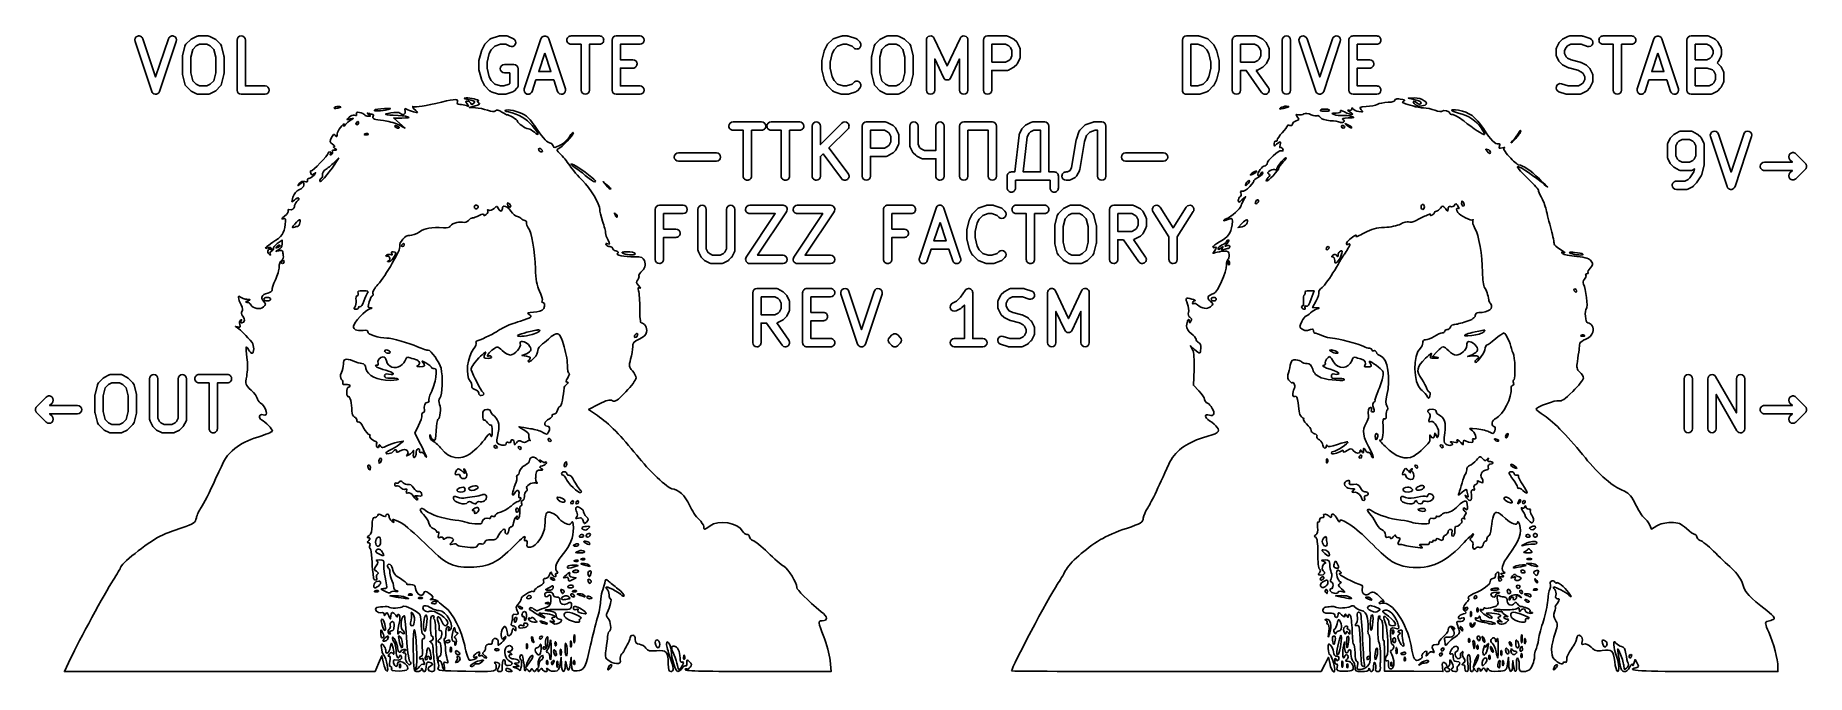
# Model space of a CAD drawing. Header units: millimetres. Extents: x 3 to 110, y 3 to 41.
import ezdxf

# ---------------------------------------------------------------- set-up
doc = ezdxf.new("R2010")
doc.units = ezdxf.units.MM
doc.layers.add('1', color=7, linetype='CONTINUOUS')

msp = doc.modelspace()

# ---------------------------------------------------------------- linework, layer by layer
at = {"layer": '1', "color": 7}
for points in [[(10.433054, 37.848873), (9.433059, 40.848864)], [(9.907399, 41.006973), (10.670226, 38.718495), (11.433048, 41.006973)], [(11.907392, 40.848864), (10.907393, 37.848873)], [(12.284691, 39.988607), (12.427695, 40.560107)], [(12.493362, 40.676118), (12.77886, 40.961868)], [(12.843991, 41.008817), (13.12974, 41.151565)], [(13.241462, 41.177918), (13.812961, 41.177918)], [(13.924686, 41.151565), (14.210435, 41.008817)], [(14.275487, 40.961947), (14.561237, 40.676197)], [(14.62701, 40.560002), (14.769755, 39.988503)], [(15.562953, 37.927926), (15.562953, 40.927921)], [(16.062956, 40.927921), (16.062956, 38.177927), (17.241449, 38.177927)], [(30.250759, 40.325553), (30.393761, 40.611303)], [(30.440547, 40.676197), (30.726297, 40.961947)], [(31.934096, 40.561526), (31.701102, 40.677919), (31.372122, 40.677919), (31.038102, 40.566644), (30.822758, 40.351301), (30.710204, 40.126392), (30.581578, 39.611423), (30.581578, 39.244424), (30.710204, 38.729455), (30.822758, 38.504546), (31.038102, 38.289202), (31.372122, 38.177927), (31.576774, 38.177927), (31.91068, 38.289161), (31.938571, 38.317101), (31.938571, 38.963675), (31.61732, 38.963675)], [(30.824064, 41.022355), (31.252559, 41.165103)], [(31.331571, 41.177918), (31.760071, 41.177918)], [(31.871792, 41.151565), (32.157542, 41.008817)], [(33.808672, 41.00708), (32.808734, 38.006752)], [(35.283, 38.006752), (34.283062, 41.00708)], [(37.331449, 41.178128), (36.47414, 41.178128), (35.617345, 41.178128), (35.617345, 41.178128)], [(35.617345, 40.677901), (36.224542, 40.677901), (36.224542, 37.927687)], [(36.724253, 37.927687), (36.724253, 40.677901), (37.331449, 40.677901)], [(38.081792, 40.928015), (38.081792, 39.499681), (38.081792, 37.927687)], [(39.76024, 41.178128), (38.331388, 41.178128), (38.331388, 41.178128)], [(39.331326, 39.749279), (38.581501, 39.749279), (38.581501, 40.677901), (39.76024, 40.677901)], [(50.840735, 40.325553), (50.983734, 40.611303)], [(51.030526, 40.676197), (51.316276, 40.961947)], [(52.601608, 40.465553), (52.500658, 40.566685), (52.166753, 40.677919), (51.962095, 40.677919), (51.628081, 40.566644), (51.412732, 40.351301), (51.300182, 40.126392), (51.171552, 39.611423), (51.171552, 39.244424), (51.300182, 38.729455), (51.412732, 38.504546), (51.628081, 38.289202), (51.962095, 38.177927), (52.166753, 38.177927), (52.500658, 38.289161), (52.601608, 38.390294)], [(51.414035, 41.022355), (51.842538, 41.165103)], [(51.921549, 41.177918), (52.207299, 41.177918)], [(52.286311, 41.165103), (52.714813, 41.022355)], [(52.81273, 40.961789), (52.955478, 40.81879)], [(53.678993, 39.988503), (53.821744, 40.560002)], [(53.887517, 40.676197), (54.173267, 40.961947)], [(54.238318, 41.008817), (54.524068, 41.151565)], [(54.63579, 41.177918), (55.207289, 41.177918)], [(55.319013, 41.151565), (55.604763, 41.008817)], [(55.669896, 40.961868), (55.955387, 40.676118)], [(56.021053, 40.560107), (56.164058, 39.988607)], [(56.957281, 37.927926), (56.957281, 40.927921)], [(57.433827, 41.033633), (58.207277, 39.37613), (58.980726, 41.033633)], [(59.457273, 40.927921), (59.457273, 37.927926)], [(60.385771, 37.927926), (60.385771, 39.356422), (60.385771, 40.927921)], [(60.635773, 41.177918), (61.778512, 41.177918)], [(61.890239, 41.151565), (62.175989, 41.008817)], [(62.241041, 40.961947), (62.384045, 40.818942)], [(62.43091, 40.753891), (62.573661, 40.468141)], [(72.3329, 37.927926), (72.3329, 40.927921)], [(72.582899, 41.177918), (73.297146, 41.177918)], [(73.376163, 41.165103), (73.804658, 41.022355)], [(73.902417, 40.961947), (74.188167, 40.676197)], [(74.234959, 40.611303), (74.377963, 40.325553)], [(75.3327, 40.928015), (75.3327, 39.356537), (75.3327, 37.927687)], [(76.725377, 41.178128), (75.582813, 41.178128), (75.582813, 41.178128)], [(77.123286, 41.008632), (76.837516, 41.151776)], [(77.331024, 40.818978), (77.188399, 40.962122)], [(77.520676, 40.468095), (77.37805, 40.753868)], [(78.332883, 37.927926), (78.332883, 40.927921)], [(78.832879, 40.927921), (78.832879, 37.927926)], [(80.345701, 37.848873), (79.345707, 40.848864)], [(79.820046, 41.006973), (80.582873, 38.7185), (81.3457, 41.006973)], [(81.82004, 40.848864), (80.820045, 37.848873)], [(82.332781, 40.928015), (82.332781, 39.499681), (82.332781, 37.927687)], [(84.011229, 41.178128), (82.582895, 41.178128), (82.582895, 41.178128)], [(83.58283, 39.749279), (82.833008, 39.749279), (82.833008, 40.677901), (84.011229, 40.677901)], [(94.806474, 40.468141), (94.949225, 40.753891)], [(94.995935, 40.81879), (95.138683, 40.961789)], [(95.203892, 41.008817), (95.489642, 41.151565)], [(96.665394, 40.547973), (96.275088, 40.677919), (95.660335, 40.677919), (95.463777, 40.579728), (95.378413, 40.494216), (95.280118, 40.297451), (95.280118, 40.129686), (95.378385, 39.933159), (95.463777, 39.847617), (95.688602, 39.735304), (96.233549, 39.598946)], [(95.601369, 41.177918), (96.315613, 41.177918)], [(96.394587, 41.165119), (96.823336, 41.022366)], [(99.3157, 41.178128), (98.45839, 41.178128), (97.601596, 41.178128), (97.601596, 41.178128)], [(97.601596, 40.677901), (98.208792, 40.677901), (98.208792, 37.927687)], [(98.708504, 37.927687), (98.708504, 40.677901), (99.3157, 40.677901)], [(100.649986, 41.00708), (99.650047, 38.006752)], [(102.124312, 38.006752), (101.124373, 41.00708)], [(102.637094, 37.927926), (102.637094, 39.499424), (102.637094, 40.927921)], [(102.88709, 41.177918), (103.88709, 41.177918)], [(103.998811, 41.151565), (104.284561, 41.008817)], [(104.349613, 40.961947), (104.492617, 40.818942)], [(104.539488, 40.753891), (104.682233, 40.468141)], [(12.277216, 38.927925), (12.277216, 39.927922)], [(14.777208, 39.927922), (14.777208, 38.927925)], [(30.081575, 39.213675), (30.081575, 39.642172)], [(30.089027, 39.702753), (30.231777, 40.274253)], [(31.61732, 39.463671), (32.188568, 39.463671)], [(50.671553, 39.213675), (50.671553, 39.642172)], [(50.679006, 39.702753), (50.821751, 40.274253)], [(53.671544, 38.927925), (53.671544, 39.927922)], [(56.171535, 39.927922), (56.171535, 38.927925)], [(57.980732, 38.679208), (57.457284, 39.80096), (57.457284, 37.927926)], [(58.957277, 37.927926), (58.957277, 39.80096), (58.433829, 38.679208)], [(62.383885, 39.465238), (62.240881, 39.322488)], [(62.573661, 39.8162), (62.43091, 39.53045)], [(62.600013, 40.356422), (62.600013, 39.927922)], [(74.396945, 40.274253), (74.53969, 39.702753)], [(74.547142, 39.642172), (74.547142, 39.213675)], [(77.18788, 39.322432), (77.331024, 39.465058)], [(77.37805, 39.530686), (77.520676, 39.816456)], [(77.547031, 39.928079), (77.547031, 40.356475)], [(94.780122, 40.070672), (94.780122, 40.356422)], [(94.949263, 39.673371), (94.806512, 39.958866)], [(95.138683, 39.465551), (94.995935, 39.608555)], [(95.489642, 39.275777), (95.203892, 39.418528)], [(96.284587, 39.580069), (96.570337, 39.437319)], [(96.635549, 39.390296), (96.778294, 39.247291)], [(104.492617, 39.608398), (104.450641, 39.566422)], [(104.492617, 39.533199), (104.635363, 39.390448)], [(104.682195, 39.958866), (104.539447, 39.673371)], [(104.708586, 40.356422), (104.708586, 40.070672)], [(12.427695, 38.29574), (12.284691, 38.867239)], [(14.769755, 38.867343), (14.62701, 38.295844)], [(30.231777, 38.581594), (30.089027, 39.153093)], [(30.393761, 38.244544), (30.250759, 38.530293)], [(32.438567, 39.213675), (32.438567, 38.213675)], [(33.283124, 37.848622), (33.512051, 38.534883), (34.579683, 38.534883), (34.80861, 37.848622)], [(39.76024, 38.1778), (38.581501, 38.1778), (38.581501, 39.249567), (39.331326, 39.249567)], [(50.821751, 38.581594), (50.679006, 39.153093)], [(50.983734, 38.244544), (50.840735, 38.530293)], [(53.821744, 38.295844), (53.678993, 38.867343)], [(56.164058, 38.867239), (56.021053, 38.29574)], [(61.778512, 39.106426), (60.885769, 39.106426), (60.885769, 37.927926)], [(62.176146, 39.275856), (61.890397, 39.132857)], [(74.377963, 38.530293), (74.234959, 38.244544)], [(74.53969, 39.153093), (74.396945, 38.581594)], [(75.832927, 37.927687), (75.832927, 39.106423), (76.166756, 39.106423), (77.09228, 37.784543)], [(77.502073, 38.071347), (76.773437, 39.112108)], [(76.837516, 39.132778), (77.123286, 39.275922)], [(84.011229, 38.1778), (82.833008, 38.1778), (82.833008, 39.249567), (83.58283, 39.249567)], [(95.109135, 38.307858), (95.499162, 38.177927), (96.113897, 38.177927), (96.310455, 38.276119), (96.395882, 38.361696), (96.494366, 38.55849), (96.494366, 38.725858), (96.395882, 38.922652), (96.310455, 39.008229), (96.085629, 39.120543), (95.540681, 39.2569)], [(96.824928, 39.182555), (96.96793, 38.896805)], [(96.96793, 38.387546), (96.824928, 38.101796)], [(96.994364, 38.784923), (96.994364, 38.499425)], [(100.124435, 37.848622), (100.353362, 38.534883), (101.420997, 38.534883), (101.649922, 37.848622)], [(104.682233, 39.325396), (104.824984, 39.039647)], [(104.824984, 38.387706), (104.682233, 38.101956)], [(104.851336, 38.927925), (104.851336, 38.499425)], [(12.77886, 37.893979), (12.493362, 38.179728)], [(13.12974, 37.704281), (12.843991, 37.847029)], [(13.812961, 37.677929), (13.241462, 37.677929)], [(14.210435, 37.847029), (13.924686, 37.704281)], [(14.561237, 38.179649), (14.275487, 37.8939)], [(17.241449, 37.677929), (15.812955, 37.677929)], [(30.726297, 37.8939), (30.440547, 38.179649)], [(31.252559, 37.690743), (30.824064, 37.833491)], [(31.61732, 37.677929), (31.331571, 37.677929)], [(32.124834, 37.833491), (31.69634, 37.690743)], [(32.365504, 38.037057), (32.222754, 37.894057)], [(38.331388, 37.678089), (39.76024, 37.678089)], [(51.316276, 37.8939), (51.030526, 38.179649)], [(51.842538, 37.690743), (51.414035, 37.833491)], [(52.207299, 37.677929), (51.921549, 37.677929)], [(52.714813, 37.833491), (52.286311, 37.690743)], [(52.955478, 38.037057), (52.81273, 37.894057)], [(54.173267, 37.8939), (53.887517, 38.179649)], [(54.524068, 37.704281), (54.238318, 37.847029)], [(55.207289, 37.677929), (54.63579, 37.677929)], [(55.604763, 37.847029), (55.319013, 37.704281)], [(55.955387, 38.179728), (55.669896, 37.893979)], [(73.297146, 37.677929), (72.582899, 37.677929)], [(73.804658, 37.833491), (73.376163, 37.690743)], [(74.188167, 38.179649), (73.902417, 37.8939)], [(82.582895, 37.678089), (84.011229, 37.678089)], [(86.268656, 37.46267), (85.903293, 37.451819), (86.238679, 37.372754)], [(95.379604, 37.690743), (94.951104, 37.833491)], [(96.172868, 37.677929), (95.458618, 37.677929)], [(96.570337, 37.847029), (96.284587, 37.704281)], [(96.778294, 38.037057), (96.635549, 37.894057)], [(104.030089, 37.677929), (102.88709, 37.677929)], [(104.427565, 37.847029), (104.141816, 37.704281)], [(104.635523, 38.037057), (104.492775, 37.894057)], [(25.455391, 36.253959), (24.967553, 36.253959), (25.31122, 35.95062), (25.655363, 35.647797), (25.2342, 35.854502)], [(29.871652, 36.867876), (29.516105, 36.881828), (29.864931, 36.981562)], [(47.064176, 36.017729), (46.207382, 36.017729), (45.350072, 36.017729), (45.350072, 36.017729)], [(45.350072, 35.518017), (45.957268, 35.518017), (45.957268, 32.7678)], [(46.457495, 32.7678), (46.457495, 35.518017), (47.064176, 35.518017)], [(49.349823, 36.017729), (48.493029, 36.017729), (47.635719, 36.017729), (47.635719, 36.017729)], [(47.635719, 35.518017), (48.242915, 35.518017), (48.242915, 32.7678)], [(48.743142, 32.7678), (48.743142, 35.518017), (49.349823, 35.518017)], [(50.100163, 35.768131), (50.100163, 32.7678)], [(51.88765, 35.944864), (50.599875, 34.657088), (50.599875, 35.768131)], [(52.26437, 32.918178), (51.108887, 34.458651), (52.241116, 35.59088)], [(53.100044, 32.767922), (53.100044, 34.196419), (53.100044, 35.767917)], [(53.350043, 36.017914), (54.493042, 36.017914)], [(54.604848, 35.991521), (54.890338, 35.848776)], [(54.955311, 35.801943), (55.098316, 35.658939)], [(55.145186, 35.593887), (55.287934, 35.308137)], [(55.314286, 35.196418), (55.314286, 34.767918)], [(55.957162, 35.768131), (55.957162, 34.625048)], [(57.52864, 35.768131), (57.52864, 34.303622), (56.837728, 34.303622), (56.641359, 34.401808), (56.555575, 34.487591), (56.457389, 34.683961), (56.457389, 35.768131)], [(58.028352, 32.7678), (58.028352, 34.053508), (58.028352, 35.768131)], [(58.957277, 32.767922), (58.957277, 35.767917)], [(59.207276, 36.017914), (60.921522, 36.017914)], [(60.671521, 32.767922), (60.671521, 35.517916), (59.457273, 35.517916), (59.457273, 32.767922)], [(61.171519, 35.767917), (61.171519, 32.767922)], [(62.530397, 35.225529), (62.270464, 33.017914), (62.064277, 33.017914)], [(62.697829, 35.593981), (62.555203, 35.308211)], [(62.88748, 35.80172), (62.744336, 35.658576)], [(63.238363, 35.991374), (62.952593, 35.848745)], [(64.064151, 36.017729), (63.349983, 36.017729), (63.349983, 36.017729)], [(64.635691, 33.017914), (64.314265, 33.017914), (64.314265, 35.768131)], [(65.970053, 34.989637), (66.112803, 35.418388)], [(67.242998, 32.767922), (67.242998, 35.517916), (67.104797, 35.517916), (66.770777, 35.406641), (66.56854, 35.204404), (66.450633, 34.85026), (66.168099, 33.155317)], [(66.173222, 35.516194), (66.458972, 35.801943)], [(66.556739, 35.862352), (66.985234, 36.0051)], [(67.064246, 36.017914), (67.493, 36.017914)], [(67.743001, 35.767917), (67.743001, 32.767922)], [(101.680351, 35.10395), (101.823347, 35.246954)], [(101.888321, 35.293786), (102.173819, 35.436532)], [(102.285622, 35.462925), (102.857121, 35.462925)], [(102.968843, 35.436572), (103.254592, 35.293824)], [(103.319804, 35.246796), (103.462555, 35.103797)], [(105.04844, 32.133881), (104.048446, 35.133871)], [(104.522785, 35.29198), (105.285612, 33.003507), (106.048439, 35.29198)], [(106.522778, 35.133871), (105.522784, 32.133881)], [(42.064327, 34.160668), (44.350073, 34.160668)], [(50.599875, 32.7678), (50.599875, 33.94964), (50.751802, 34.101568), (51.864394, 32.61794)], [(54.890498, 34.115891), (54.605005, 33.972894)], [(55.098158, 34.305235), (54.955159, 34.162485)], [(55.287934, 34.656196), (55.145186, 34.370447)], [(55.983517, 34.513428), (56.126146, 34.227658)], [(56.173171, 34.162545), (56.316313, 34.019401)], [(65.350007, 33.017924), (65.433989, 33.017924), (65.592208, 33.097032), (65.681093, 33.274651), (65.960658, 34.951768)], [(68.921494, 34.160668), (71.207239, 34.160668)], [(101.464375, 33.927179), (101.464375, 34.641429)], [(101.490732, 34.753148), (101.633478, 35.038898)], [(103.509186, 35.039058), (103.652186, 34.753308)], [(103.678617, 34.641429), (103.678617, 33.926676), (103.678617, 33.498682)], [(109.748125, 33.532611), (109.177103, 34.104151)], [(44.350073, 33.660673), (42.064327, 33.660673)], [(54.493042, 33.946422), (53.60004, 33.946422), (53.60004, 32.767922)], [(56.381425, 33.972894), (56.66668, 33.830266)], [(56.7783, 33.803913), (57.52864, 33.803913), (57.52864, 32.7678)], [(66.145069, 33.08454), (66.002067, 32.798791)], [(71.207239, 33.660673), (68.921494, 33.660673)], [(101.633478, 33.529708), (101.490732, 33.815457)], [(101.823507, 33.321746), (101.680503, 33.464496)], [(102.173659, 33.132155), (101.888163, 33.275152)], [(102.000126, 32.462935), (102.512403, 32.462935), (102.709062, 32.561182), (102.805816, 32.657933), (103.053595, 33.029816), (103.094964, 33.195147), (102.969005, 33.132114)], [(102.857121, 33.105683), (102.285622, 33.105683)], [(103.671142, 33.437996), (103.528142, 32.866497)], [(108.823119, 33.750685), (108.96833, 33.605476), (107.285748, 33.605476)], [(107.285748, 33.105765), (108.967812, 33.105765), (108.823119, 32.961071)], [(109.177103, 32.607605), (109.748125, 33.179145)], [(109.785849, 33.22772), (109.787916, 33.230821), (109.78895, 33.233923)], [(109.788434, 33.479901), (109.787916, 33.480935), (109.786367, 33.483518)], [(109.812722, 33.29025), (109.812722, 33.290765), (109.812722, 33.291799)], [(109.82099, 33.352261), (109.821505, 33.355878), (109.82099, 33.359495)], [(37.541966, 32.443861), (37.735244, 32.214936)], [(37.77038, 32.250075), (37.541966, 32.443861), (37.541966, 32.443861)], [(61.814161, 32.7678), (61.814161, 32.053634)], [(62.314391, 32.053634), (62.314391, 32.517687), (64.064151, 32.517687), (64.385578, 32.517687), (64.385578, 32.053634)], [(64.885805, 32.053634), (64.885805, 32.7678)], [(65.493006, 32.517925), (65.350007, 32.517925)], [(65.890307, 32.687064), (65.604809, 32.544319)], [(102.571371, 31.962936), (102.000126, 31.962936)], [(102.968843, 32.132036), (102.683093, 31.989289)], [(103.176899, 32.321911), (103.033895, 32.178907)], [(103.49367, 32.788565), (103.208171, 32.36007)], [(42.35026, 31.01804), (40.921407, 31.01804), (40.921407, 31.01804)], [(46.350066, 31.01793), (48.35006, 31.01793)], [(49.207309, 31.01793), (51.207305, 31.01793)], [(56.064134, 31.01804), (54.635797, 31.01804), (54.635797, 31.01804)], [(60.128259, 30.862368), (60.556753, 31.005116)], [(60.635773, 31.01793), (60.921522, 31.01793)], [(61.000534, 31.005116), (61.429029, 30.862368)], [(64.064151, 31.01804), (63.207357, 31.01804), (62.350047, 31.01804), (62.350047, 31.01804)], [(65.23828, 30.84883), (65.52403, 30.991578)], [(65.635756, 31.01793), (66.207256, 31.01793)], [(66.318975, 30.991578), (66.604725, 30.84883)], [(69.350126, 31.01804), (68.207046, 31.01804), (68.207046, 31.01804)], [(69.747519, 30.849056), (69.461749, 30.991685)], [(72.568015, 30.902284), (71.778917, 29.662052), (70.989818, 30.902284)], [(75.910628, 31.335919), (76.128724, 31.529189), (75.990215, 31.27546)], [(40.671812, 30.767926), (40.671812, 29.339589), (40.671812, 27.768111)], [(41.921346, 29.589187), (41.171521, 29.589187), (41.171521, 30.517813), (42.35026, 30.517813)], [(43.242827, 28.339438), (43.242827, 30.767934)], [(43.742823, 30.767934), (43.742823, 28.398503), (43.841309, 28.201709), (43.926731, 28.116131), (44.123292, 28.01794), (44.576851, 28.01794), (44.773414, 28.116131), (44.858839, 28.201709), (44.957325, 28.398503), (44.957325, 30.767934)], [(45.457321, 30.767934), (45.457321, 28.339438)], [(46.142053, 27.906617), (47.882934, 30.517932), (46.350066, 30.517932)], [(48.558073, 30.629255), (46.817192, 28.01794), (48.35006, 28.01794)], [(48.999298, 27.906617), (50.740179, 30.517932), (49.207309, 30.517932)], [(51.415315, 30.629255), (49.674437, 28.01794), (51.207305, 28.01794)], [(54.385684, 30.767926), (54.385684, 29.339589), (54.385684, 27.768111)], [(55.635736, 29.589187), (54.885911, 29.589187), (54.885911, 30.517813), (56.064134, 30.517813)], [(57.541561, 30.846991), (56.541105, 27.847176)], [(59.015887, 27.847176), (58.015949, 30.846991)], [(59.393227, 29.542766), (59.535974, 30.114266)], [(59.554953, 30.165566), (59.697958, 30.451316)], [(59.74475, 30.51621), (60.030499, 30.80196)], [(61.316243, 30.305405), (61.214991, 30.406657), (60.880971, 30.517932), (60.676319, 30.517932), (60.342304, 30.406657), (60.126956, 30.191314), (60.014401, 29.966405), (59.885773, 29.451436), (59.885773, 29.084437), (60.014401, 28.569467), (60.126956, 28.344558), (60.342304, 28.129215), (60.676319, 28.01794), (60.880971, 28.01794), (61.214991, 28.129215), (61.316243, 28.230467)], [(61.526796, 30.80196), (61.669793, 30.658955)], [(62.350047, 30.517813), (62.957243, 30.517813), (62.957243, 27.768111)], [(63.45747, 27.768111), (63.45747, 30.517813), (64.064151, 30.517813)], [(64.67896, 29.828516), (64.821708, 30.400015)], [(64.887478, 30.51621), (65.173228, 30.80196)], [(66.669776, 30.80196), (66.955526, 30.51621)], [(67.021299, 30.400015), (67.16405, 29.828516)], [(67.957448, 30.767926), (67.957448, 29.196448), (67.957448, 27.768111)], [(69.955773, 30.658889), (69.812631, 30.802031)], [(70.144909, 30.308006), (70.002283, 30.593776)], [(70.171264, 29.767988), (70.171264, 30.196384)], [(70.567623, 30.633568), (71.528803, 29.123583), (71.528803, 27.768111)], [(72.028512, 27.768111), (72.028512, 29.123067), (72.989692, 30.633568)], [(75.931821, 29.723617), (75.681711, 29.675558), (75.908062, 29.916887)], [(17.976265, 28.712828), (18.264105, 28.925735), (18.264105, 28.688023)], [(41.171521, 27.768111), (41.171521, 29.089476), (41.921346, 29.089476)], [(54.885911, 27.768111), (54.885911, 29.089476), (55.635736, 29.089476)], [(59.385777, 29.053687), (59.385777, 29.482185)], [(59.535974, 28.421607), (59.393227, 28.993106)], [(64.67151, 28.767938), (64.67151, 29.767934)], [(67.171502, 29.767934), (67.171502, 28.767938)], [(68.45716, 27.768111), (68.45716, 28.946334), (68.791504, 28.946334), (69.716513, 27.624451)], [(70.126306, 27.911255), (69.39767, 28.952019)], [(69.461749, 28.972689), (69.747519, 29.115831)], [(69.812113, 29.162341), (69.955257, 29.305485)], [(70.002283, 29.370595), (70.144909, 29.656368)], [(43.412258, 27.941809), (43.269258, 28.227558)], [(43.60164, 27.73407), (43.458889, 27.877069)], [(43.952601, 27.544294), (43.666852, 27.687042)], [(45.033296, 27.687042), (44.747547, 27.544294)], [(45.241253, 27.877069), (45.098508, 27.73407)], [(45.43089, 28.227558), (45.287885, 27.941809)], [(57.015495, 27.689046), (57.244422, 28.374792), (58.313088, 28.374792), (58.541497, 27.689046)], [(59.697958, 28.084557), (59.554953, 28.370306)], [(60.030499, 27.733913), (59.74475, 28.019662)], [(60.556753, 27.530756), (60.128259, 27.673504)], [(61.429029, 27.673504), (61.000534, 27.530756)], [(61.669793, 27.876917), (61.526796, 27.733913)], [(64.821708, 28.135857), (64.67896, 28.707356)], [(65.173228, 27.733913), (64.887478, 28.019662)], [(65.52403, 27.544294), (65.23828, 27.687042)], [(66.604725, 27.687042), (66.318975, 27.544294)], [(66.955526, 28.019662), (66.669776, 27.733913)], [(67.16405, 28.707356), (67.021299, 28.135857)], [(44.635822, 27.517942), (44.064323, 27.517942)], [(48.35006, 27.517942), (46.350066, 27.517942)], [(51.207305, 27.517942), (49.207309, 27.517942)], [(60.921522, 27.517942), (60.635773, 27.517942)], [(66.207256, 27.517942), (65.635756, 27.517942)], [(75.152545, 27.636925), (75.152042, 27.636925)], [(46.528811, 25.767719), (46.528811, 24.196241), (46.528811, 22.767906)], [(47.921489, 26.017832), (46.778406, 26.017832), (46.778406, 26.017832)], [(48.319397, 25.848336), (48.033627, 25.991477)], [(48.526617, 25.6592), (48.383992, 25.801826)], [(48.716787, 25.308317), (48.573643, 25.594087)], [(49.528623, 25.767719), (49.528623, 24.339385), (49.528623, 22.767906)], [(51.207071, 26.017832), (49.778737, 26.017832), (49.778737, 26.017832)], [(52.827122, 22.688902), (51.827127, 25.688893)], [(52.301467, 25.847002), (53.064294, 23.558519), (53.827123, 25.847002)], [(54.301463, 25.688893), (53.301461, 22.688902)], [(59.285122, 25.90673), (59.012786, 25.498487), (58.773526, 25.259224), (58.523928, 25.134167)], [(60.35017, 23.01802), (59.742974, 23.01802), (59.742974, 25.767719)], [(61.269372, 25.30817), (61.412123, 25.59392)], [(61.458988, 25.658971), (61.601741, 25.801724)], [(61.666633, 25.848511), (61.952383, 25.991513)], [(62.064262, 26.017947), (62.778512, 26.017947)], [(62.85761, 26.005102), (63.286364, 25.862103)], [(64.24301, 22.767955), (64.24301, 25.76795)], [(64.719557, 25.873662), (65.493006, 24.216159), (66.266453, 25.873662)], [(66.743002, 25.76795), (66.743002, 22.767955)], [(79.943985, 25.890264), (80.244736, 25.890264), (80.077811, 25.395206)], [(48.573643, 24.37039), (48.716787, 24.65616)], [(48.743142, 24.767783), (48.743142, 25.196697)], [(50.778675, 24.589498), (50.028335, 24.589498), (50.028335, 25.518124), (51.207071, 25.518124)], [(59.098054, 24.87682), (59.243263, 25.021514), (59.243263, 23.01802), (58.635548, 23.01802)], [(58.747686, 24.687166), (59.033456, 24.83031)], [(61.24302, 24.910701), (61.24302, 25.196451)], [(61.412123, 24.513225), (61.269372, 24.798974)], [(63.128165, 25.387789), (62.737917, 25.517948), (62.123327, 25.517948), (61.926637, 25.419513), (61.841263, 25.334141), (61.743018, 25.13748), (61.743018, 24.969667), (61.841263, 24.773005), (61.926571, 24.687697), (62.151501, 24.575333), (62.696449, 24.438975)], [(65.266459, 23.519238), (64.743006, 24.640994), (64.743006, 22.767955)], [(66.243004, 22.767955), (66.243004, 24.640989), (65.719556, 23.519238)], [(80.389436, 24.862939), (80.158429, 24.874308), (80.367714, 25.284618)], [(47.02852, 22.767906), (47.02852, 23.946645), (47.362349, 23.946645), (48.288391, 22.624762)], [(48.697666, 22.911566), (47.96903, 23.95233)], [(48.033627, 23.973), (48.319397, 24.116144)], [(48.383992, 24.162652), (48.526617, 24.305278)], [(51.207071, 23.01802), (50.028335, 23.01802), (50.028335, 24.089271), (50.778675, 24.089271)], [(61.601741, 24.305427), (61.458988, 24.448173)], [(61.572033, 23.147887), (61.962063, 23.017956), (62.576795, 23.017956), (62.773353, 23.116148), (62.858781, 23.201725), (62.957264, 23.398519), (62.957264, 23.565887), (62.858781, 23.762681), (62.773353, 23.848259), (62.548528, 23.960572), (62.003581, 24.096929)], [(61.952543, 24.115807), (61.666793, 24.258557)], [(62.747488, 24.420098), (63.033238, 24.277348)], [(63.098447, 24.230325), (63.241195, 24.087321)], [(63.287827, 24.022584), (63.430831, 23.736834)], [(63.457262, 23.624952), (63.457262, 23.339454)], [(49.778737, 22.517793), (51.207071, 22.517793)], [(54.887463, 23.230409), (54.744834, 23.087268)], [(54.744834, 22.733799), (54.887463, 22.591173)], [(55.127241, 22.526061), (55.129824, 22.526579)], [(55.187185, 22.550348), (55.190286, 22.552416)], [(55.239379, 22.589624), (55.240929, 22.591173), (55.384073, 22.733799)], [(55.384073, 23.087268), (55.240929, 23.230409)], [(58.635548, 22.517793), (59.492861, 22.517793), (60.35017, 22.517793)], [(61.842505, 22.530772), (61.414002, 22.67352)], [(62.635761, 22.517958), (61.921517, 22.517958)], [(63.033238, 22.687058), (62.747488, 22.544311)], [(63.241195, 22.877086), (63.098447, 22.734086)], [(63.430831, 23.227575), (63.287827, 22.941825)], [(73.068954, 22.359735), (72.820405, 22.58866), (72.944944, 22.348366)], [(32.944334, 22.109103), (32.664749, 21.99025), (32.950525, 21.952007)], [(87.594137, 21.899815), (87.354901, 21.945289), (87.638587, 22.241395)], [(89.734587, 22.049678), (89.459157, 21.931854), (89.789356, 21.978362)], [(7.028932, 19.668633), (7.171936, 20.240132)], [(7.237677, 20.356223), (7.523426, 20.641972)], [(7.588481, 20.688843), (7.87423, 20.831591)], [(7.985955, 20.857943), (8.5572, 20.857943)], [(8.668922, 20.831591), (8.954671, 20.688843)], [(9.019723, 20.641972), (9.305473, 20.356223)], [(9.371246, 20.240028), (9.513996, 19.668529)], [(10.307194, 18.179451), (10.307194, 20.607947)], [(10.807193, 20.607947), (10.807193, 18.238516), (10.905676, 18.041722), (10.991104, 17.956144), (11.187661, 17.857953), (11.641223, 17.857953), (11.837781, 17.956144), (11.923143, 18.041656), (12.021438, 18.238422), (12.021438, 20.607947)], [(12.521436, 20.607947), (12.521436, 18.179451)], [(14.986074, 20.857948), (14.128762, 20.857948), (13.271452, 20.857948), (13.271452, 20.857948)], [(13.271452, 20.357721), (13.878648, 20.357721), (13.878648, 17.608022)], [(14.378875, 17.608022), (14.378875, 20.357721), (14.986074, 20.357721)], [(73.035378, 21.160327), (73.000215, 20.212064), (73.330441, 19.871517)], [(102.464374, 17.607951), (102.464374, 20.607947)], [(102.964372, 20.607947), (102.964372, 17.607951)], [(103.892871, 17.607951), (103.892871, 20.607947)], [(104.359928, 20.731975), (105.60711, 18.549358), (105.60711, 20.607947)], [(106.107113, 20.607947), (106.107113, 17.607951)], [(4.094763, 19.498859), (3.523221, 18.92732)], [(7.021454, 18.607951), (7.021454, 19.607947)], [(9.521446, 19.607947), (9.521446, 18.607951)], [(105.640051, 17.483923), (104.392867, 19.66654), (104.392867, 17.607951)], [(109.748125, 18.92732), (109.177103, 19.498859)], [(3.523221, 18.573854), (4.094763, 18.002829)], [(5.986116, 19.0007), (4.303536, 19.0007), (4.448229, 19.145394)], [(4.448229, 18.356295), (4.304051, 18.500473), (5.986116, 18.500473)], [(7.171936, 17.975766), (7.028932, 18.547265)], [(9.513996, 18.547369), (9.371246, 17.97587)], [(37.207639, 18.39099), (36.669159, 18.752725), (37.285135, 19.073119)], [(108.823119, 19.145394), (108.967812, 19.0007), (107.285748, 19.0007)], [(107.285748, 18.500473), (108.967297, 18.500473), (108.823119, 18.356295)], [(109.177103, 18.002829), (109.748125, 18.573854)], [(109.785333, 18.622428), (109.785849, 18.622944)], [(109.82099, 18.74697), (109.821505, 18.750587), (109.82099, 18.754204)], [(7.523426, 17.573925), (7.237677, 17.859675)], [(7.87423, 17.384307), (7.588481, 17.527055)], [(8.5572, 17.357955), (7.985955, 17.357955)], [(8.954671, 17.527055), (8.668922, 17.384307)], [(9.305473, 17.859675), (9.019723, 17.573925)], [(10.47663, 17.781822), (10.333625, 18.067571)], [(10.666009, 17.574083), (10.523262, 17.717082)], [(11.016968, 17.384307), (10.731219, 17.527055)], [(11.700194, 17.357955), (11.128695, 17.357955)], [(12.097663, 17.527055), (11.811914, 17.384307)], [(12.30562, 17.717082), (12.162875, 17.574083)], [(12.495084, 18.067731), (12.352334, 17.781982)], [(26.462553, 17.793612), (26.240859, 17.332658), (26.582462, 16.676368)], [(25.298811, 16.654148), (25.553049, 16.859819), (25.197529, 16.791091)], [(86.224735, 15.962718), (86.223703, 15.962718)], [(36.206668, 13.888946), (36.206139, 13.888946)], [(36.540493, 12.326769), (36.539964, 12.326769)], [(100.825378, 11.776415), (100.507031, 11.582629), (100.386117, 11.848762)], [(86.66553, 10.549102), (86.666033, 10.549102)], [(35.69298, 8.698571), (35.916236, 8.66498), (35.687821, 8.536308)], [(93.218616, 9.431342), (93.015522, 9.518675), (93.218616, 9.524358), (93.218616, 9.524358)], [(25.095717, 7.500711), (24.740197, 7.575644), (25.095717, 7.581843), (25.095717, 7.581843)], [(25.654331, 7.500711), (25.857954, 7.41338), (25.654331, 7.419579)], [(81.890125, 7.500711), (81.534578, 7.575644), (81.890125, 7.587529), (81.890125, 7.587529)], [(92.166476, 7.500711), (92.165946, 7.500711)], [(34.892008, 5.936986), (34.891479, 5.936986)], [(85.007759, 5.487917), (85.00723, 5.487917)], [(91.847124, 6.027418), (91.846595, 6.027418)], [(34.426924, 4.478163), (34.426395, 4.478163)], [(34.715796, 4.77685), (34.715267, 4.77685)], [(35.835617, 5.188195), (35.836146, 5.188195)], [(81.99863, 4.452839), (82.066337, 4.808373), (82.079778, 4.478163)], [(92.73181, 5.188195), (92.732339, 5.188195)], [(5.562559, 3.817737), (5.193598, 3.030706), (14.522742, 3.030706), (23.851859, 3.030706), (24.058049, 3.507162), (24.264768, 3.983617), (24.352106, 3.540234)], [(28.000971, 3.383138), (27.999939, 3.383138)], [(29.972431, 3.90352), (29.971373, 3.90352)], [(33.109698, 3.554704), (32.893692, 3.284438), (32.970686, 3.533517)], [(33.701914, 3.512847), (33.657967, 3.284438), (33.644023, 3.520081)], [(34.207823, 3.65909), (34.207294, 3.65909)], [(34.962811, 3.487524), (35.024829, 3.894217), (35.038773, 3.462204)], [(35.565346, 3.436883), (35.632523, 3.894217), (35.647525, 3.477708)], [(42.368039, 3.564007), (42.36751, 3.564007)], [(46.853541, 3.030706), (51.237232, 3.030706), (51.175743, 3.689581)], [(71.372421, 3.03019), (80.666428, 3.03019), (80.890689, 3.462204), (81.114976, 3.893701), (81.203849, 3.462204)], [(84.474439, 4.002223), (84.467216, 3.063263), (86.225767, 3.04466), (87.983789, 3.026054), (87.949155, 3.324229)], [(89.959377, 3.538684), (89.806422, 3.284438), (89.873599, 3.538684)], [(91.859004, 3.487524), (91.921022, 3.893701), (91.935495, 3.462204)], [(92.169069, 3.360403), (92.185605, 3.690613), (92.22643, 3.360403)], [(99.452853, 3.514914), (99.51847, 3.745908), (99.651793, 3.532485)], [(103.735261, 3.03019), (108.103977, 3.03019), (108.10141, 3.309759)]]:
    msp.add_lwpolyline(points, dxfattribs=at)
for points in [[(13.300431, 38.177927), (13.75399, 38.177927), (13.950657, 38.276174), (14.158703, 38.484215), (14.277209, 38.958674), (14.277209, 39.897172), (14.158703, 40.371631), (13.950657, 40.579672), (13.75399, 40.677919), (13.300431, 40.677919), (13.10382, 40.579703), (12.895951, 40.371646), (12.777211, 39.897119), (12.777211, 38.958727), (12.895951, 38.4842), (13.10382, 38.276144)], [(34.001425, 41.173996)], [(54.694758, 38.177927), (55.148318, 38.177927), (55.344929, 38.276144), (55.552797, 38.4842), (55.671537, 38.958727), (55.671537, 39.897119), (55.552797, 40.371646), (55.344929, 40.579703), (55.148318, 40.677919), (54.694763, 40.677919), (54.498099, 40.579672), (54.290051, 40.371631), (54.171539, 39.897172), (54.171539, 38.958674), (54.290051, 38.484215), (54.498099, 38.276174)], [(60.885769, 39.606422), (61.719452, 39.606422), (61.916244, 39.704907), (62.001824, 39.79033), (62.100015, 39.98689), (62.100015, 40.297451), (62.00177, 40.494112), (61.916208, 40.579672), (61.719546, 40.677919), (60.885769, 40.677919)], [(72.832896, 38.177927), (73.2566, 38.177927), (73.590615, 38.289202), (73.805964, 38.504546), (73.918516, 38.729455), (74.047144, 39.244424), (74.047144, 39.611423), (73.918516, 40.126392), (73.805964, 40.351301), (73.590615, 40.566644), (73.2566, 40.677919), (72.832896, 40.677919)], [(75.832927, 40.677901), (76.666467, 40.677901), (76.863353, 40.579718), (76.949136, 40.493935), (77.047322, 40.297565), (77.047322, 39.986989), (76.949136, 39.790101), (76.863353, 39.704836), (76.666467, 39.60665), (75.832927, 39.60665), (75.832927, 40.677901)], [(100.842738, 41.173996)], [(103.137092, 39.749421), (103.828121, 39.749421), (104.02478, 39.847668), (104.110378, 39.933263), (104.20859, 40.129686), (104.20859, 40.297451), (104.110348, 40.494112), (104.02478, 40.579672), (103.828121, 40.677919), (103.137092, 40.677919)], [(34.045867, 40.137367), (34.413285, 39.03511), (33.678449, 39.03511), (34.045867, 40.137367)], [(100.887178, 40.137367), (101.254599, 39.03511), (100.51976, 39.03511), (100.887178, 40.137367)], [(103.137092, 38.177927), (103.971123, 38.177927), (104.167681, 38.276119), (104.253045, 38.36163), (104.35134, 38.558396), (104.35134, 38.868956), (104.253093, 39.065616), (104.180777, 39.137932), (103.846496, 39.249425), (103.137092, 39.249425)], [(10.635644, 37.680385)], [(29.41432, 37.457502)], [(57.207283, 37.677929)], [(60.635773, 37.677929)], [(78.58288, 37.677929)], [(80.548296, 37.680385)], [(85.169499, 37.389806)], [(86.268656, 37.46267)], [(21.706779, 36.943838)], [(24.412564, 36.819815)], [(78.579715, 36.963476)], [(80.79147, 36.789327)], [(22.815752, 36.050355)], [(23.35992, 35.326887)], [(25.046108, 35.799207)], [(50.350277, 36.017729)], [(53.60004, 34.446418), (54.433934, 34.446418), (54.630486, 34.544868), (54.716097, 34.630327), (54.814288, 34.826887), (54.814288, 35.137447), (54.716041, 35.334109), (54.630446, 35.419704), (54.434023, 35.517916), (53.60004, 35.517916)], [(56.207276, 36.017729)], [(63.408896, 35.518017), (63.814038, 35.518017), (63.814038, 33.017914), (62.77431, 33.017914), (63.021838, 35.123726), (63.126743, 35.33405), (63.212526, 35.419831), (63.408896, 35.518017)], [(81.920076, 35.809026)], [(82.101976, 35.922199)], [(92.646561, 35.4969)], [(33.719985, 34.424616)], [(90.552625, 34.388959)], [(102.344733, 33.605679), (102.798056, 33.605679), (102.994748, 33.704114), (103.080186, 33.789552), (103.178621, 33.986247), (103.178621, 34.582364), (103.080135, 34.779158), (102.994713, 34.864735), (102.798152, 34.962926), (102.344639, 34.962926), (102.148216, 34.864715), (102.06262, 34.77912), (101.964378, 34.582458), (101.964378, 33.986148), (102.062569, 33.789588), (102.14818, 33.704129)], [(108.971947, 34.175464)], [(21.678866, 33.862893)], [(35.622707, 33.510461)], [(76.750388, 33.064496)], [(78.574556, 33.871162)], [(53.350043, 32.517925)], [(59.207276, 32.517925)], [(76.3256, 32.494505)], [(105.251035, 31.965392)], [(29.947614, 31.029479)], [(31.596601, 30.966951)], [(31.834328, 31.152987)], [(57.734314, 31.013904)], [(70.793964, 31.017521)], [(76.881648, 31.340571)], [(86.766813, 31.071855)], [(88.763065, 31.099242)], [(89.143403, 31.27546)], [(19.319341, 30.14478)], [(38.229776, 30.553024)], [(57.778754, 29.977276), (58.146175, 28.875019), (57.411336, 28.875019), (57.778754, 29.977276)], [(65.694722, 28.01794), (66.148285, 28.01794), (66.344946, 28.116187), (66.552992, 28.324228), (66.671499, 28.798687), (66.671499, 29.737185), (66.552992, 30.211644), (66.344946, 30.419685), (66.148285, 30.517932), (65.694728, 30.517932), (65.498061, 30.419685), (65.290015, 30.211644), (65.171506, 29.737185), (65.171506, 28.798687), (65.290015, 28.324228), (65.498061, 28.116187)], [(68.45716, 30.517813), (69.291216, 30.517813), (69.487585, 30.419627), (69.573369, 30.334361), (69.671555, 30.137473), (69.671555, 29.826898), (69.573369, 29.630528), (69.487585, 29.544745), (69.2907, 29.446561), (68.45716, 29.446561), (68.45716, 30.517813)], [(76.198468, 30.147362)], [(25.559266, 28.735047)], [(75.098808, 28.938655)], [(18.062042, 28.617226)], [(18.345226, 27.719091)], [(24.937602, 28.227069)], [(38.983732, 28.220351)], [(75.111217, 27.680851)], [(81.083438, 28.531961)], [(81.900444, 28.277197)], [(95.595709, 28.19348)], [(23.130474, 25.890264)], [(59.486658, 26.017832)], [(79.943985, 25.890264)], [(95.904742, 25.992068)], [(17.374233, 25.484087)], [(47.02852, 25.518124), (47.862576, 25.518124), (48.058948, 25.419422), (48.144729, 25.334154), (48.242915, 25.137269), (48.242915, 24.827209), (48.144729, 24.630324), (48.058948, 24.545056), (47.862576, 24.446354), (47.02852, 24.446354), (47.02852, 25.518124)], [(74.219282, 25.484087)], [(33.711201, 23.525038)], [(90.414142, 23.512634)], [(39.594548, 23.314197)], [(53.029712, 22.520414)], [(55.073497, 23.303274)], [(64.493009, 22.517958)], [(96.410651, 23.236166)], [(24.335041, 21.928237)], [(24.525223, 22.334414)], [(81.178529, 21.933404)], [(81.28034, 22.331313)], [(8.044926, 17.857953), (8.498231, 17.857953), (8.694891, 17.9562), (8.902939, 18.164241), (9.02145, 18.6387), (9.02145, 19.577198), (8.902939, 20.051657), (8.694891, 20.259698), (8.498231, 20.357945), (8.044931, 20.357945), (7.848264, 20.259698), (7.640177, 20.051611), (7.521453, 19.577145), (7.521453, 18.638753), (7.640177, 18.164287), (7.848264, 17.9562)], [(4.243589, 19.570691)], [(108.971947, 19.570691)], [(83.981468, 17.315087)], [(91.845563, 17.304752)], [(102.714371, 17.357955)], [(104.142867, 17.357955)], [(31.018355, 16.606605)], [(32.506634, 16.543044)], [(34.269815, 17.013298)], [(83.064715, 16.035063)], [(87.878379, 16.644845)], [(91.085919, 17.002964)], [(23.473612, 15.4258)], [(24.178461, 15.831977)], [(29.174528, 15.205659)], [(33.307606, 15.904322)], [(35.205169, 15.019107)], [(35.317299, 15.628889)], [(81.003851, 15.793735)], [(85.754995, 15.209276)], [(86.354434, 15.4258)], [(90.206392, 15.917758)], [(92.053313, 15.46249)], [(92.100859, 15.019107)], [(25.389748, 14.46462)], [(29.040702, 14.086349)], [(29.842204, 14.1804)], [(82.327824, 14.506993)], [(85.844397, 14.093067)], [(86.659313, 14.1897)], [(30.00135, 12.877638)], [(30.391504, 13.666736)], [(32.412575, 12.833712)], [(34.828456, 13.49517)], [(35.71883, 13.292084)], [(36.019582, 12.918979)], [(36.023709, 13.292084)], [(86.818486, 12.824412)], [(87.217424, 13.695157)], [(89.361472, 13.264178)], [(91.796483, 13.490521)], [(92.640344, 13.345826)], [(92.868758, 13.292084)], [(92.939561, 12.986676)], [(34.252247, 12.605822)], [(36.551341, 11.744892)], [(91.223899, 12.579982)], [(93.440813, 11.760913)], [(24.100938, 11.106173)], [(36.023709, 10.69948)], [(36.277974, 11.260168)], [(36.494482, 10.851925)], [(36.735305, 11.31081)], [(80.947548, 11.129427)], [(93.059972, 11.260168)], [(93.365883, 10.842622)], [(93.549345, 11.319078)], [(24.073051, 10.379602)], [(35.958622, 9.723312)], [(36.270724, 10.300536)], [(36.364783, 9.825115)], [(80.781654, 10.343947)], [(81.544394, 9.650448)], [(93.108523, 10.388905)], [(93.167975, 9.824599)], [(34.393322, 8.671697)], [(35.534866, 8.979172)], [(35.795321, 9.421007)], [(35.922427, 9.126449)], [(36.322423, 9.521257)], [(36.637648, 8.557493)], [(36.780787, 9.070641)], [(80.78475, 8.720275)], [(92.312208, 8.862385)], [(92.755596, 9.126449)], [(92.908552, 9.433924)], [(93.499736, 8.607102)], [(93.728124, 9.103714)], [(23.969705, 7.894485)], [(24.128851, 8.447939)], [(26.001596, 7.691399)], [(26.611381, 7.48831)], [(33.128298, 7.602515)], [(34.290505, 7.805603)], [(34.515295, 8.175088)], [(35.011891, 7.947714)], [(35.365877, 7.573059)], [(35.617548, 8.212297)], [(35.650092, 7.704316)], [(35.85681, 7.894485)], [(36.138962, 7.693981)], [(36.621111, 7.549805)], [(80.957364, 7.946679)], [(81.019885, 8.508402)], [(83.433676, 7.493477)], [(89.973321, 7.602515)], [(91.217707, 7.793718)], [(91.264195, 8.042281)], [(91.292637, 7.592696)], [(91.948406, 7.958048)], [(92.455347, 7.637654)], [(92.50755, 8.212297)], [(92.653785, 7.907404)], [(93.040843, 7.697082)], [(93.565882, 7.996288)], [(26.015566, 6.576221)], [(26.853236, 6.982914)], [(26.891997, 6.417059)], [(27.489373, 7.245431)], [(32.463216, 6.944674)], [(32.814106, 6.635133)], [(34.231583, 7.183418)], [(35.422206, 6.586558)], [(35.817017, 6.93744)], [(82.591878, 6.968963)], [(82.958776, 6.588625)], [(83.624361, 6.986531)], [(83.716356, 6.432561)], [(84.619669, 6.71523)], [(89.414707, 6.891448)], [(89.659128, 6.641335)], [(90.046716, 6.852689)], [(92.240876, 6.586558)], [(92.914743, 7.350851)], [(24.208941, 5.540111)], [(24.283897, 6.179865)], [(24.91588, 6.025867)], [(28.632451, 5.662584)], [(32.306133, 6.281666)], [(32.872499, 5.943185)], [(33.267813, 6.277015)], [(33.786131, 6.066692)], [(80.999221, 6.172113)], [(81.739736, 6.13749)], [(82.206884, 5.773688)], [(84.966405, 5.531843)], [(85.461995, 5.51944)], [(89.030241, 5.733897)], [(89.906143, 5.973676)], [(90.19348, 6.350397)], [(24.62804, 5.163906)], [(25.299314, 5.174241)], [(27.039793, 4.452839)], [(28.302251, 4.908626)], [(28.39422, 4.507616)], [(28.715133, 4.291092)], [(31.107757, 4.40323)], [(32.966559, 4.710705)], [(33.249213, 5.121533)], [(33.782506, 4.676081)], [(33.839365, 5.163906)], [(34.186101, 5.107063)], [(34.38557, 4.939632)], [(34.590728, 4.329335)], [(34.674442, 4.820776)], [(35.003107, 4.369641)], [(35.295074, 4.743777)], [(35.612389, 4.877619)], [(35.818578, 5.245557)], [(40.774323, 4.927229)], [(41.805271, 4.554643)], [(81.432767, 5.163906)], [(81.856523, 5.207832)], [(82.276125, 5.163906)], [(84.014541, 4.452839)], [(85.056839, 5.062621)], [(85.193258, 4.471442)], [(87.99207, 4.452839)], [(89.538743, 5.023865)], [(89.806422, 4.888989)], [(90.046716, 4.617688)], [(90.109237, 5.169592)], [(90.329899, 5.144787)], [(90.692669, 4.716391)], [(90.837872, 4.535006)], [(91.045623, 5.056419)], [(91.487952, 4.30453)], [(91.770633, 4.433202)], [(91.976822, 4.819742)], [(92.096705, 4.407881)], [(92.378354, 4.922061)], [(92.714242, 5.245557)], [(92.721491, 4.554643)], [(92.910086, 5.015597)], [(97.591988, 4.914828)], [(25.327227, 3.499928)], [(28.838111, 3.944861)], [(30.354833, 3.712317)], [(31.778501, 3.227593)], [(33.282285, 3.997571)], [(33.909638, 4.008941)], [(34.166469, 3.703016)], [(34.543182, 3.690097)], [(34.79951, 3.658574)], [(35.792199, 3.703016)], [(38.022052, 3.436883)], [(42.395926, 4.007906)], [(81.942301, 3.658574)], [(82.22342, 3.499928)], [(83.521544, 3.944861)], [(84.864593, 3.601731)], [(85.677472, 3.906621)], [(85.705888, 4.197043)], [(87.095981, 3.69578)], [(87.890761, 4.14795)], [(88.128992, 3.27255)], [(90.098892, 4.046665)], [(90.58673, 3.844092)], [(90.757783, 4.007906)], [(91.399608, 3.697849)], [(91.589261, 3.694748)], [(92.687889, 4.10971)], [(94.816433, 3.436883)], [(99.269921, 4.046665)]]:
    msp.add_lwpolyline(points, close=True, dxfattribs=at)
for points in [[(9.433059, 40.848864), (9.389399, 40.979847), (9.460186, 41.121425), (9.591169, 41.165088)], [(9.591169, 41.165088), (9.654071, 41.186056), (9.722726, 41.181177), (9.782031, 41.151525)], [(9.782031, 41.151525), (9.841336, 41.121872), (9.886432, 41.069876), (9.907399, 41.006973)], [(11.433048, 41.006973), (11.454015, 41.069876), (11.499111, 41.121872), (11.558415, 41.151525)], [(11.558415, 41.151525), (11.61772, 41.181177), (11.686375, 41.186056), (11.749277, 41.165088)], [(11.749277, 41.165088), (11.880262, 41.121427), (11.951052, 40.979849), (11.907392, 40.848864)], [(12.427695, 40.560107), (12.438682, 40.604007), (12.461377, 40.644103), (12.493362, 40.676118)], [(12.77886, 40.961868), (12.797899, 40.980924), (12.819893, 40.996778), (12.843991, 41.008817)], [(13.12974, 41.151565), (13.137517, 41.154695), (13.145447, 41.157431), (13.153499, 41.159764)], [(13.153499, 41.159764), (13.163512, 41.163969), (13.173787, 41.167518), (13.184261, 41.170386)], [(13.184261, 41.170386), (13.194924, 41.172505), (13.205714, 41.173925), (13.216562, 41.174638)], [(13.216562, 41.174638), (13.224802, 41.176148), (13.233112, 41.177242), (13.241462, 41.177918)], [(13.812961, 41.177918), (13.851742, 41.177917), (13.889992, 41.168895), (13.924686, 41.151565)], [(14.210435, 41.008817), (14.234499, 40.996795), (14.256466, 40.980968), (14.275487, 40.961947)], [(14.561237, 40.676197), (14.593289, 40.644144), (14.616024, 40.60398), (14.62701, 40.560002)], [(15.562953, 40.927921), (15.562954, 41.065992), (15.674884, 41.177919), (15.812955, 41.177918)], [(15.812955, 41.177918), (15.951025, 41.177919), (16.062955, 41.065992), (16.062956, 40.927921)], [(30.393761, 40.611303), (30.405772, 40.635305), (30.42157, 40.657217), (30.440547, 40.676197)], [(30.726297, 40.961947), (30.753753, 40.989401), (30.787226, 41.010084), (30.824064, 41.022355)], [(31.252559, 41.165103), (31.278037, 41.17359), (31.304716, 41.177917), (31.331571, 41.177918)], [(31.760071, 41.177918), (31.798851, 41.177917), (31.837099, 41.168895), (31.871792, 41.151565)], [(32.269464, 40.673449), (32.207761, 40.549933), (32.057612, 40.499824), (31.934096, 40.561526)], [(32.157542, 41.008817), (32.281058, 40.947114), (32.331167, 40.796965), (32.269464, 40.673449)], [(34.001425, 41.173996), (33.911499, 41.157762), (33.837593, 41.093762), (33.808672, 41.00708)], [(34.283062, 41.00708), (34.243726, 41.124991), (34.123743, 41.196101), (34.001425, 41.173996)], [(35.440455, 41.104905), (35.393543, 41.057993), (35.367201, 40.994358), (35.367232, 40.928015)], [(35.367232, 40.928015), (35.367201, 40.861671), (35.393543, 40.798036), (35.440455, 40.751124)], [(35.617345, 41.178128), (35.551002, 41.178159), (35.487367, 41.151817), (35.440455, 41.104905)], [(35.440455, 40.751124), (35.487367, 40.704213), (35.551002, 40.677871), (35.617345, 40.677901)], [(37.50834, 41.104905), (37.461428, 41.151817), (37.397793, 41.178159), (37.331449, 41.178128)], [(37.331449, 40.677901), (37.397793, 40.677871), (37.461428, 40.704213), (37.50834, 40.751124)], [(37.581563, 40.928015), (37.581593, 40.994358), (37.555252, 41.057993), (37.50834, 41.104905)], [(37.50834, 40.751124), (37.555252, 40.798036), (37.581593, 40.861671), (37.581563, 40.928015)], [(38.331388, 41.178128), (38.193436, 41.177892), (38.081743, 41.065967), (38.081792, 40.928015)], [(40.009835, 40.928015), (40.009899, 41.065973), (39.898198, 41.177906), (39.76024, 41.178128)], [(39.76024, 40.677901), (39.898198, 40.678124), (40.009899, 40.790057), (40.009835, 40.928015)], [(50.983734, 40.611303), (50.995747, 40.635306), (51.011546, 40.657218), (51.030526, 40.676197)], [(51.316276, 40.961947), (51.34373, 40.9894), (51.3772, 41.010083), (51.414035, 41.022355)], [(51.842538, 41.165103), (51.868016, 41.17359), (51.894695, 41.177917), (51.921549, 41.177918)], [(52.207299, 41.177918), (52.234153, 41.177917), (52.260832, 41.17359), (52.286311, 41.165103)], [(52.778321, 40.392168), (52.712016, 40.392228), (52.64845, 40.418625), (52.601608, 40.465553)], [(52.714813, 41.022355), (52.751719, 41.010059), (52.785247, 40.98932), (52.81273, 40.961789)], [(52.955165, 40.465235), (52.908239, 40.418392), (52.844626, 40.392109), (52.778321, 40.392168)], [(53.028546, 40.641948), (53.028487, 40.575643), (53.002092, 40.512078), (52.955165, 40.465235)], [(52.955478, 40.81879), (53.002321, 40.771864), (53.028605, 40.708252), (53.028546, 40.641948)], [(53.821744, 40.560002), (53.83273, 40.60398), (53.855465, 40.644144), (53.887517, 40.676197)], [(54.173267, 40.961947), (54.192288, 40.980968), (54.214254, 40.996795), (54.238318, 41.008817)], [(54.524068, 41.151565), (54.531845, 41.154695), (54.539775, 41.157431), (54.547827, 41.159764)], [(54.547827, 41.159764), (54.55784, 41.163969), (54.568115, 41.167518), (54.578589, 41.170386)], [(54.578589, 41.170386), (54.589252, 41.172505), (54.600042, 41.173925), (54.61089, 41.174638)], [(54.61089, 41.174638), (54.61913, 41.176148), (54.62744, 41.177242), (54.63579, 41.177918)], [(55.207289, 41.177918), (55.24607, 41.177917), (55.28432, 41.168895), (55.319013, 41.151565)], [(55.604763, 41.008817), (55.628862, 40.996779), (55.650856, 40.980924), (55.669896, 40.961868)], [(55.955387, 40.676118), (55.987371, 40.644103), (56.010067, 40.604007), (56.021053, 40.560107)], [(56.957281, 40.927921), (56.957335, 41.045098), (57.038762, 41.146519), (57.153158, 41.171895)], [(57.153158, 41.171895), (57.267555, 41.197272), (57.384229, 41.139796), (57.433827, 41.033633)], [(58.980726, 41.033633), (59.030324, 41.139796), (59.146998, 41.197272), (59.261395, 41.171895)], [(59.261395, 41.171895), (59.375792, 41.146519), (59.457218, 41.045098), (59.457273, 40.927921)], [(60.385771, 40.927921), (60.385786, 41.065986), (60.497708, 41.177905), (60.635773, 41.177918)], [(61.778512, 41.177918), (61.817294, 41.177917), (61.855545, 41.168896), (61.890239, 41.151565)], [(62.175989, 41.008817), (62.200053, 40.996795), (62.222019, 40.980968), (62.241041, 40.961947)], [(62.384045, 40.818942), (62.403064, 40.799921), (62.41889, 40.777954), (62.43091, 40.753891)], [(62.573661, 40.468141), (62.59099, 40.433449), (62.600012, 40.395201), (62.600013, 40.356422)], [(72.3329, 40.927921), (72.332915, 41.065985), (72.444835, 41.177904), (72.582899, 41.177918)], [(73.297146, 41.177918), (73.324002, 41.177918), (73.350683, 41.173591), (73.376163, 41.165103)], [(73.804658, 41.022355), (73.841493, 41.010083), (73.874963, 40.9894), (73.902417, 40.961947)], [(74.188167, 40.676197), (74.207146, 40.657218), (74.222946, 40.635306), (74.234959, 40.611303)], [(75.40593, 41.104898), (75.35902, 41.057988), (75.332676, 40.994356), (75.3327, 40.928015)], [(75.582813, 41.178128), (75.516472, 41.178152), (75.452841, 41.151809), (75.40593, 41.104898)], [(76.837516, 41.151776), (76.802697, 41.169169), (76.764298, 41.178192), (76.725377, 41.178128)], [(77.188399, 40.962122), (77.169332, 40.98102), (77.147346, 40.996725), (77.123286, 41.008632)], [(77.37805, 40.753868), (77.365986, 40.777963), (77.350106, 40.79995), (77.331024, 40.818978)], [(77.547031, 40.356475), (77.547013, 40.395221), (77.537991, 40.433433), (77.520676, 40.468095)], [(78.332883, 40.927921), (78.332884, 41.06599), (78.444811, 41.177916), (78.58288, 41.177918)], [(78.58288, 41.177918), (78.720949, 41.177918), (78.832877, 41.065991), (78.832879, 40.927921)], [(79.345707, 40.848864), (79.302046, 40.979849), (79.372837, 41.121427), (79.503821, 41.165088)], [(79.503821, 41.165088), (79.634807, 41.208748), (79.776385, 41.137958), (79.820046, 41.006973)], [(81.3457, 41.006973), (81.389361, 41.137958), (81.53094, 41.208748), (81.661925, 41.165088)], [(81.661925, 41.165088), (81.79291, 41.121427), (81.8637, 40.979849), (81.82004, 40.848864)], [(82.406011, 41.104898), (82.359101, 41.057988), (82.332757, 40.994356), (82.332781, 40.928015)], [(82.582895, 41.178128), (82.516553, 41.178152), (82.452922, 41.151809), (82.406011, 41.104898)], [(84.188119, 41.104905), (84.141207, 41.151817), (84.077572, 41.178159), (84.011229, 41.178128)], [(84.011229, 40.677901), (84.077572, 40.677871), (84.141207, 40.704213), (84.188119, 40.751124)], [(84.261342, 40.928015), (84.261373, 40.994358), (84.235031, 41.057993), (84.188119, 41.104905)], [(84.188119, 40.751124), (84.235031, 40.798036), (84.261373, 40.861671), (84.261342, 40.928015)], [(94.780122, 40.356422), (94.780123, 40.395201), (94.789145, 40.433449), (94.806474, 40.468141)], [(94.949225, 40.753891), (94.961212, 40.777889), (94.976984, 40.799803), (94.995935, 40.81879)], [(95.138683, 40.961789), (95.15774, 40.98088), (95.179761, 40.996762), (95.203892, 41.008817)], [(95.489642, 41.151565), (95.524336, 41.168896), (95.562587, 41.177917), (95.601369, 41.177918)], [(96.315613, 41.177918), (96.342454, 41.177918), (96.36912, 41.173596), (96.394587, 41.165119)], [(96.981565, 40.706197), (96.937949, 40.575196), (96.796394, 40.504357), (96.665394, 40.547973)], [(96.823336, 41.022366), (96.954337, 40.978752), (97.025179, 40.837198), (96.981565, 40.706197)], [(97.424705, 41.104905), (97.377793, 41.057993), (97.351452, 40.994358), (97.351482, 40.928015)], [(97.351482, 40.928015), (97.351452, 40.861671), (97.377793, 40.798036), (97.424705, 40.751124)], [(97.601596, 41.178128), (97.535252, 41.178159), (97.471617, 41.151817), (97.424705, 41.104905)], [(97.424705, 40.751124), (97.471617, 40.704213), (97.535252, 40.677871), (97.601596, 40.677901)], [(99.49259, 41.104905), (99.445679, 41.151817), (99.382044, 41.178159), (99.3157, 41.178128)], [(99.3157, 40.677901), (99.382044, 40.677871), (99.445679, 40.704213), (99.49259, 40.751124)], [(99.565814, 40.928015), (99.565844, 40.994358), (99.539502, 41.057993), (99.49259, 41.104905)], [(99.49259, 40.751124), (99.539502, 40.798036), (99.565844, 40.861671), (99.565814, 40.928015)], [(100.842738, 41.173996), (100.752813, 41.157762), (100.678907, 41.093762), (100.649986, 41.00708)], [(101.124373, 41.00708), (101.085037, 41.12499), (100.965056, 41.196099), (100.842738, 41.173996)], [(102.637094, 40.927921), (102.637109, 41.065984), (102.749027, 41.177902), (102.88709, 41.177918)], [(103.88709, 41.177918), (103.92587, 41.177917), (103.964119, 41.168895), (103.998811, 41.151565)], [(104.284561, 41.008817), (104.308625, 40.996795), (104.330592, 40.980968), (104.349613, 40.961947)], [(104.492617, 40.818942), (104.511639, 40.799921), (104.527466, 40.777955), (104.539488, 40.753891)], [(104.682233, 40.468141), (104.699562, 40.433449), (104.708584, 40.395201), (104.708586, 40.356422)], [(12.277216, 39.927922), (12.277215, 39.94838), (12.279726, 39.968761), (12.284691, 39.988607)], [(14.769755, 39.988503), (14.774704, 39.968689), (14.777207, 39.948344), (14.777208, 39.927922)], [(30.081575, 39.642172), (30.081575, 39.662594), (30.084078, 39.68294), (30.089027, 39.702753)], [(30.231777, 40.274253), (30.236209, 40.291996), (30.242575, 40.309199), (30.250759, 40.325553)], [(31.367324, 39.213675), (31.367325, 39.351743), (31.479251, 39.46367), (31.61732, 39.463671)], [(32.188568, 39.463671), (32.326632, 39.463657), (32.438552, 39.351739), (32.438567, 39.213675)], [(39.58144, 39.499681), (39.581218, 39.637639), (39.469285, 39.749342), (39.331326, 39.749279)], [(39.508217, 39.32279), (39.555128, 39.369702), (39.58147, 39.433337), (39.58144, 39.499681)], [(50.671553, 39.642172), (50.671554, 39.662594), (50.674057, 39.68294), (50.679006, 39.702753)], [(50.821751, 40.274253), (50.826184, 40.291996), (50.83255, 40.309199), (50.840735, 40.325553)], [(53.671544, 39.927922), (53.671543, 39.948344), (53.674045, 39.968689), (53.678993, 39.988503)], [(56.164058, 39.988607), (56.169024, 39.968761), (56.171535, 39.94838), (56.171535, 39.927922)], [(62.43091, 39.53045), (62.418856, 39.506318), (62.402975, 39.484297), (62.383885, 39.465238)], [(62.600013, 39.927922), (62.600012, 39.889141), (62.59099, 39.850893), (62.573661, 39.8162)], [(74.377963, 40.325553), (74.386147, 40.309199), (74.392513, 40.291996), (74.396945, 40.274253)], [(74.53969, 39.702753), (74.544639, 39.68294), (74.547142, 39.662594), (74.547142, 39.642172)], [(77.331024, 39.465058), (77.350151, 39.484242), (77.366034, 39.506407), (77.37805, 39.530686)], [(77.520676, 39.816456), (77.537991, 39.851119), (77.547014, 39.889332), (77.547031, 39.928079)], [(83.832944, 39.499681), (83.832722, 39.637639), (83.720789, 39.749342), (83.58283, 39.749279)], [(83.759721, 39.32279), (83.806633, 39.369702), (83.832974, 39.433337), (83.832944, 39.499681)], [(94.806512, 39.958866), (94.789157, 39.993581), (94.780121, 40.03186), (94.780122, 40.070672)], [(94.995935, 39.608555), (94.977005, 39.62752), (94.961246, 39.649404), (94.949263, 39.673371)], [(95.203892, 39.418528), (95.179762, 39.430582), (95.15774, 39.446462), (95.138683, 39.465551)], [(96.233549, 39.598946), (96.251198, 39.59453), (96.268312, 39.5882), (96.284587, 39.580069)], [(96.570337, 39.437319), (96.594468, 39.425265), (96.61649, 39.409385), (96.635549, 39.390296)], [(104.450641, 39.566422), (104.465782, 39.556881), (104.479855, 39.545743), (104.492617, 39.533199)], [(104.539447, 39.673371), (104.52743, 39.649337), (104.511617, 39.627398), (104.492617, 39.608398)], [(104.635363, 39.390448), (104.654384, 39.371427), (104.670211, 39.34946), (104.682233, 39.325396)], [(104.708586, 40.070672), (104.708586, 40.03186), (104.699551, 39.993581), (104.682195, 39.958866)], [(12.284691, 38.867239), (12.279726, 38.887086), (12.277215, 38.907467), (12.277216, 38.927925)], [(12.493362, 38.179728), (12.461377, 38.211743), (12.438682, 38.251839), (12.427695, 38.29574)], [(14.62701, 38.295844), (14.616024, 38.251866), (14.593289, 38.211703), (14.561237, 38.179649)], [(14.777208, 38.927925), (14.777207, 38.907503), (14.774704, 38.887157), (14.769755, 38.867343)], [(30.089027, 39.153093), (30.084078, 39.172907), (30.081575, 39.193252), (30.081575, 39.213675)], [(30.250759, 38.530293), (30.242575, 38.546648), (30.236209, 38.563851), (30.231777, 38.581594)], [(31.61732, 38.963675), (31.479251, 38.963677), (31.367324, 39.075605), (31.367324, 39.213675)], [(39.331326, 39.249567), (39.39767, 39.249537), (39.461305, 39.275878), (39.508217, 39.32279)], [(50.679006, 39.153093), (50.674057, 39.172907), (50.671554, 39.193252), (50.671553, 39.213675)], [(50.840735, 38.530293), (50.83255, 38.546648), (50.826184, 38.563851), (50.821751, 38.581594)], [(52.601608, 38.390294), (52.64845, 38.437222), (52.712016, 38.463619), (52.778321, 38.463678)], [(52.778321, 38.463678), (52.844626, 38.463738), (52.908239, 38.437455), (52.955165, 38.390611)], [(52.955165, 38.390611), (53.002092, 38.343769), (53.028487, 38.280203), (53.028546, 38.213899)], [(53.678993, 38.867343), (53.674045, 38.887157), (53.671543, 38.907503), (53.671544, 38.927925)], [(53.887517, 38.179649), (53.855465, 38.211703), (53.83273, 38.251866), (53.821744, 38.295844)], [(56.021053, 38.29574), (56.010067, 38.251839), (55.987371, 38.211743), (55.955387, 38.179728)], [(56.171535, 38.927925), (56.171535, 38.907467), (56.169024, 38.887086), (56.164058, 38.867239)], [(58.207281, 38.534957), (58.110156, 38.534957), (58.02182, 38.591203), (57.980732, 38.679208)], [(58.433829, 38.679208), (58.392741, 38.591203), (58.304405, 38.534957), (58.207281, 38.534957)], [(61.890397, 39.132857), (61.855661, 39.115475), (61.817354, 39.106426), (61.778512, 39.106426)], [(62.240881, 39.322488), (62.221938, 39.303579), (62.200081, 39.287835), (62.176146, 39.275856)], [(74.396945, 38.581594), (74.392513, 38.563851), (74.386147, 38.546648), (74.377963, 38.530293)], [(74.547142, 39.213675), (74.547142, 39.193252), (74.544639, 39.172907), (74.53969, 39.153093)], [(76.773437, 39.112108), (76.795631, 39.116077), (76.817186, 39.12303), (76.837516, 39.132778)], [(77.123286, 39.275922), (77.147163, 39.287877), (77.168971, 39.303579), (77.18788, 39.322432)], [(83.58283, 39.249567), (83.649174, 39.249537), (83.712809, 39.275878), (83.759721, 39.32279)], [(94.792936, 38.14969), (94.836575, 38.280683), (94.978142, 38.351497), (95.109135, 38.307858)], [(95.540681, 39.2569), (95.523032, 39.261317), (95.505917, 39.267647), (95.489642, 39.275777)], [(96.778294, 39.247291), (96.797204, 39.228348), (96.812949, 39.206491), (96.824928, 39.182555)], [(96.96793, 38.896805), (96.985312, 38.86207), (96.994363, 38.823764), (96.994364, 38.784923)], [(96.994364, 38.499425), (96.994362, 38.460585), (96.985312, 38.422279), (96.96793, 38.387546)], [(104.824984, 39.039647), (104.842313, 39.004954), (104.851335, 38.966705), (104.851336, 38.927925)], [(104.851336, 38.499425), (104.851335, 38.460645), (104.842313, 38.422398), (104.824984, 38.387706)], [(10.635644, 37.680385), (10.541597, 37.693519), (10.463108, 37.758796), (10.433054, 37.848873)], [(10.907393, 37.848873), (10.869251, 37.73456), (10.754994, 37.663719), (10.635644, 37.680385)], [(12.843991, 37.847029), (12.819893, 37.859068), (12.797899, 37.874922), (12.77886, 37.893979)], [(13.241462, 37.677929), (13.202682, 37.67793), (13.164433, 37.686952), (13.12974, 37.704281)], [(13.924686, 37.704281), (13.889992, 37.686951), (13.851742, 37.677929), (13.812961, 37.677929)], [(14.275487, 37.8939), (14.256466, 37.874879), (14.234499, 37.859052), (14.210435, 37.847029)], [(15.812955, 37.677929), (15.67489, 37.677941), (15.562968, 37.789861), (15.562953, 37.927926)], [(17.241449, 38.177927), (17.37952, 38.177926), (17.491447, 38.065996), (17.491446, 37.927926)], [(17.491446, 37.927926), (17.491444, 37.789857), (17.379518, 37.67793), (17.241449, 37.677929)], [(28.791095, 37.218758), (28.865046, 37.411515), (28.694416, 37.409928), (27.839734, 37.20894)], [(29.41432, 37.457502), (29.091476, 37.456568), (29.130978, 37.429388), (29.607069, 37.32366)], [(29.393656, 37.269918), (29.259592, 37.269918), (29.257025, 37.24533), (29.376591, 37.098352)], [(29.596724, 37.142794), (29.571112, 37.212644), (29.479672, 37.269918), (29.393656, 37.269918)], [(30.024105, 37.275085), (30.247439, 37.294202), (29.698773, 37.458296), (29.41432, 37.457502)], [(29.607069, 37.32366), (29.840352, 37.271852), (29.874218, 37.233395), (29.771904, 37.137108)], [(30.068528, 37.174316), (29.988333, 37.225063), (29.968225, 37.270297), (30.024105, 37.275085)], [(30.440547, 38.179649), (30.42157, 38.198629), (30.405772, 38.220541), (30.393761, 38.244544)], [(30.824064, 37.833491), (30.787226, 37.845763), (30.753753, 37.866445), (30.726297, 37.8939)], [(31.331571, 37.677929), (31.304716, 37.677929), (31.278037, 37.682256), (31.252559, 37.690743)], [(31.69634, 37.690743), (31.670859, 37.682256), (31.644177, 37.677929), (31.61732, 37.677929)], [(32.222754, 37.894057), (32.19527, 37.866526), (32.161742, 37.845787), (32.124834, 37.833491)], [(32.438567, 38.213675), (32.438565, 38.147449), (32.412289, 38.08393), (32.365504, 38.037057)], [(32.808734, 38.006752), (32.765388, 37.875908), (32.836124, 37.734667), (32.966864, 37.691007)], [(32.966864, 37.691007), (32.98759, 37.684092), (33.009133, 37.679923), (33.030943, 37.678607)], [(33.030943, 37.678607), (33.143773, 37.671749), (33.247167, 37.741455), (33.283124, 37.848622)], [(34.80861, 37.848622), (34.852481, 37.717819), (34.994019, 37.64728), (35.12487, 37.691007)], [(35.12487, 37.691007), (35.25561, 37.734667), (35.326346, 37.875908), (35.283, 38.006752)], [(36.224542, 37.927687), (36.224763, 37.789929), (36.336382, 37.67831), (36.47414, 37.678089)], [(36.47414, 37.678089), (36.612098, 37.678026), (36.724032, 37.789728), (36.724253, 37.927687)], [(38.081792, 37.927687), (38.082027, 37.789936), (38.193637, 37.678325), (38.331388, 37.678089)], [(40.009835, 37.927687), (40.009899, 38.065645), (39.898198, 38.177577), (39.76024, 38.1778)], [(39.76024, 37.678089), (39.897997, 37.678311), (40.009614, 37.78993), (40.009835, 37.927687)], [(51.030526, 38.179649), (51.011546, 38.198629), (50.995747, 38.220541), (50.983734, 38.244544)], [(51.414035, 37.833491), (51.3772, 37.845764), (51.34373, 37.866446), (51.316276, 37.8939)], [(51.921549, 37.677929), (51.894695, 37.677929), (51.868016, 37.682256), (51.842538, 37.690743)], [(52.286311, 37.690743), (52.260832, 37.682256), (52.234153, 37.677929), (52.207299, 37.677929)], [(52.81273, 37.894057), (52.785247, 37.866526), (52.751719, 37.845788), (52.714813, 37.833491)], [(53.028546, 38.213899), (53.028605, 38.147594), (53.002321, 38.083982), (52.955478, 38.037057)], [(54.238318, 37.847029), (54.214254, 37.859052), (54.192288, 37.874879), (54.173267, 37.8939)], [(54.63579, 37.677929), (54.597009, 37.67793), (54.558761, 37.686952), (54.524068, 37.704281)], [(55.319013, 37.704281), (55.28432, 37.686951), (55.24607, 37.677929), (55.207289, 37.677929)], [(55.669896, 37.893979), (55.650856, 37.874922), (55.628862, 37.859068), (55.604763, 37.847029)], [(57.207283, 37.677929), (57.069212, 37.677928), (56.957282, 37.789855), (56.957281, 37.927926)], [(57.457284, 37.927926), (57.457283, 37.789855), (57.345353, 37.677928), (57.207283, 37.677929)], [(59.207276, 37.677929), (59.069206, 37.677929), (58.957278, 37.789856), (58.957277, 37.927926)], [(59.457273, 37.927926), (59.457271, 37.789857), (59.345345, 37.67793), (59.207276, 37.677929)], [(60.635773, 37.677929), (60.497702, 37.677928), (60.385772, 37.789855), (60.385771, 37.927926)], [(60.885769, 37.927926), (60.885768, 37.789857), (60.773842, 37.67793), (60.635773, 37.677929)], [(72.366395, 37.80293), (72.344453, 37.840933), (72.332901, 37.884043), (72.3329, 37.927926)], [(72.582899, 37.677929), (72.493583, 37.67793), (72.411052, 37.72558), (72.366395, 37.80293)], [(73.376163, 37.690743), (73.350683, 37.682256), (73.324002, 37.677929), (73.297146, 37.677929)], [(73.902417, 37.8939), (73.874963, 37.866446), (73.841493, 37.845764), (73.804658, 37.833491)], [(74.234959, 38.244544), (74.222946, 38.220541), (74.207146, 38.198629), (74.188167, 38.179649)], [(75.3327, 37.927687), (75.332921, 37.789728), (75.444854, 37.678026), (75.582813, 37.678089)], [(75.582813, 37.678089), (75.720772, 37.678026), (75.832705, 37.789728), (75.832927, 37.927687)], [(77.09228, 37.784543), (77.143617, 37.711375), (77.230112, 37.671182), (77.31914, 37.679123)], [(77.31914, 37.679123), (77.362768, 37.682876), (77.404645, 37.698023), (77.44058, 37.723047)], [(77.44058, 37.723047), (77.494942, 37.761064), (77.531967, 37.819128), (77.5435, 37.884454)], [(77.5435, 37.884454), (77.555034, 37.949781), (77.540131, 38.017013), (77.502073, 38.071347)], [(78.58288, 37.677929), (78.444811, 37.67793), (78.332884, 37.789857), (78.332883, 37.927926)], [(78.832879, 37.927926), (78.832877, 37.789856), (78.720949, 37.677929), (78.58288, 37.677929)], [(80.548296, 37.680385), (80.454248, 37.693517), (80.375756, 37.758794), (80.345701, 37.848873)], [(80.820045, 37.848873), (80.781904, 37.73456), (80.667647, 37.663719), (80.548296, 37.680385)], [(82.332781, 37.927687), (82.333016, 37.789734), (82.444941, 37.67804), (82.582895, 37.678089)], [(84.188119, 38.104577), (84.141207, 38.151489), (84.077572, 38.177831), (84.011229, 38.1778)], [(84.011229, 37.678089), (84.149187, 37.678026), (84.261121, 37.789728), (84.261342, 37.927687)], [(84.261342, 37.927687), (84.261373, 37.99403), (84.235031, 38.057665), (84.188119, 38.104577)], [(85.102321, 37.324176), (85.125287, 37.263063), (84.951086, 37.209993), (84.686846, 37.198087)], [(85.169499, 37.389806), (85.114809, 37.378762), (85.09015, 37.356511), (85.102321, 37.324176)], [(85.418048, 37.38774), (85.308881, 37.400485), (85.224188, 37.40085), (85.169499, 37.389806)], [(85.638208, 37.262682), (85.729277, 37.318956), (85.656966, 37.35985), (85.418048, 37.38774)], [(85.652151, 37.137108), (85.530655, 37.171194), (85.528088, 37.194621), (85.638208, 37.262682)], [(86.440212, 37.149512), (86.265111, 37.324552), (86.109747, 37.297117), (86.25884, 37.117471)], [(86.238679, 37.372754), (86.614942, 37.283653), (86.73247, 37.200955), (86.629865, 37.098352)], [(86.913048, 37.027555), (87.19766, 37.136767), (86.69691, 37.474867), (86.268656, 37.46267)], [(94.951104, 37.833491), (94.820111, 37.87713), (94.749297, 38.018697), (94.792936, 38.14969)], [(95.458618, 37.677929), (95.431763, 37.677929), (95.405083, 37.682256), (95.379604, 37.690743)], [(96.284587, 37.704281), (96.249895, 37.686952), (96.211647, 37.67793), (96.172868, 37.677929)], [(96.635549, 37.894057), (96.616491, 37.874966), (96.594469, 37.859085), (96.570337, 37.847029)], [(96.824928, 38.101796), (96.812949, 38.077859), (96.797204, 38.056001), (96.778294, 38.037057)], [(98.208792, 37.927687), (98.209013, 37.789929), (98.320633, 37.67831), (98.45839, 37.678089)], [(98.45839, 37.678089), (98.596349, 37.678026), (98.708282, 37.789728), (98.708504, 37.927687)], [(99.650047, 38.006752), (99.606702, 37.875908), (99.677438, 37.734667), (99.808177, 37.691007)], [(99.808177, 37.691007), (99.828903, 37.684092), (99.850447, 37.679923), (99.872256, 37.678607)], [(99.872256, 37.678607), (99.985085, 37.67175), (100.088478, 37.741456), (100.124435, 37.848622)], [(101.649922, 37.848622), (101.693792, 37.717819), (101.83533, 37.64728), (101.966182, 37.691007)], [(101.966182, 37.691007), (102.096921, 37.734667), (102.167657, 37.875908), (102.124312, 38.006752)], [(102.88709, 37.677929), (102.749027, 37.677944), (102.637109, 37.789863), (102.637094, 37.927926)], [(104.141816, 37.704281), (104.107121, 37.686951), (104.068871, 37.677929), (104.030089, 37.677929)], [(104.492775, 37.894057), (104.473718, 37.874966), (104.451697, 37.859085), (104.427565, 37.847029)], [(104.682233, 38.101956), (104.670246, 38.077957), (104.654474, 38.056044), (104.635523, 38.037057)], [(21.419468, 36.885445), (21.355863, 36.821815), (21.422696, 36.807853), (21.60809, 36.845654)], [(21.706779, 36.943838), (21.603063, 36.965822), (21.473655, 36.939626), (21.419468, 36.885445)], [(21.60809, 36.845654), (21.820735, 36.889009), (21.846479, 36.914231), (21.706779, 36.943838)], [(22.284523, 36.300986), (22.118021, 36.134489), (22.122174, 36.129084), (22.358421, 36.194531)], [(22.621443, 36.414672), (22.532225, 36.448917), (22.381836, 36.398294), (22.284523, 36.300986)], [(22.358421, 36.194531), (22.589957, 36.258677), (22.593159, 36.254345), (22.404405, 36.138723)], [(22.729472, 36.490637), (22.765085, 36.397834), (22.730027, 36.373011), (22.621443, 36.414672)], [(22.923252, 36.581071), (22.745717, 36.615006), (22.691398, 36.589913), (22.729472, 36.490637)], [(23.224507, 36.444647), (23.19408, 36.493854), (23.058666, 36.555195), (22.923252, 36.581071)], [(23.451889, 36.356795), (23.35738, 36.35594), (23.254907, 36.39544), (23.224507, 36.444647)], [(23.504594, 36.51751), (23.349813, 36.567731), (23.344283, 36.559076), (23.471019, 36.467901)], [(23.471019, 36.467901), (23.603628, 36.372566), (23.601273, 36.358118), (23.451889, 36.356795)], [(23.739226, 36.457048), (23.712556, 36.457048), (23.606961, 36.4843), (23.504594, 36.51751)], [(24.34745, 36.099448), (23.828814, 36.14171), (23.642072, 36.221185), (23.729384, 36.362481)], [(23.811563, 36.730415), (23.721896, 36.640769), (24.240452, 36.66056), (24.638385, 36.761937)], [(23.729384, 36.362481), (23.761663, 36.4145), (23.765896, 36.457048), (23.739226, 36.457048)], [(24.412564, 36.819815), (24.120543, 36.809107), (23.850166, 36.769026), (23.811563, 36.730415)], [(24.79187, 36.559367), (24.284955, 36.473883), (24.357795, 36.447404), (25.237322, 36.396588)], [(24.638385, 36.761937), (24.878494, 36.823109), (24.830764, 36.835161), (24.412564, 36.819815)], [(25.345325, 36.546964), (25.292249, 36.596372), (25.04333, 36.601772), (24.79187, 36.559367)], [(25.237322, 36.396588), (25.971169, 36.354188), (26.124469, 36.253959), (25.455391, 36.253959)], [(25.653299, 36.668921), (25.695341, 36.450658), (25.522278, 36.382308), (25.345325, 36.546964)], [(25.735479, 36.784676), (25.646023, 36.855084), (25.623534, 36.823561), (25.653299, 36.668921)], [(26.163362, 36.621896), (25.995722, 36.658398), (25.80308, 36.731526), (25.735479, 36.784676)], [(26.188683, 36.931437), (26.035013, 37.023454), (26.118092, 36.830774), (26.290468, 36.695276)], [(26.290468, 36.695276), (26.449191, 36.570525), (26.435433, 36.562653), (26.163362, 36.621896)], [(27.839734, 37.20894), (26.859507, 36.978424), (26.274355, 36.880142), (26.188683, 36.931437)], [(28.938362, 37.066314), (28.79718, 37.066314), (28.750984, 37.114208), (28.791095, 37.218758)], [(29.330077, 36.996548), (29.22771, 37.034953), (29.05155, 37.066314), (28.938362, 37.066314)], [(29.376591, 37.098352), (29.499331, 36.947452), (29.493907, 36.935086), (29.330077, 36.996548)], [(29.771904, 37.137108), (29.671733, 37.042887), (29.632892, 37.044194), (29.596724, 37.142794)], [(29.864931, 36.981562), (30.130467, 37.05781), (30.179468, 37.104117), (30.068528, 37.174316)], [(30.601848, 36.720596), (30.395738, 36.794203), (30.067232, 36.860389), (29.871652, 36.867876)], [(31.079314, 36.689074), (31.010258, 36.620015), (30.854154, 36.630511), (30.601848, 36.720596)], [(31.466902, 36.60536), (31.275318, 36.730891), (31.148371, 36.758135), (31.079314, 36.689074)], [(31.777999, 36.439995), (31.763447, 36.42842), (31.623429, 36.502792), (31.466902, 36.60536)], [(31.718044, 36.733), (31.606179, 36.706359), (31.652533, 36.667211), (31.852929, 36.618279)], [(32.9469, 36.355763), (32.656176, 36.584439), (31.973658, 36.793873), (31.718044, 36.733)], [(32.411543, 36.050355), (32.411543, 36.138191), (31.840308, 36.489531), (31.777999, 36.439995)], [(31.852929, 36.618279), (32.4847, 36.46402), (32.947905, 36.202016), (33.283846, 35.809544)], [(33.589255, 35.568732), (33.377191, 35.890499), (33.088161, 36.244648), (32.9469, 36.355763)], [(78.23245, 36.858574), (78.121166, 36.783255), (78.162309, 36.773642), (78.384903, 36.823434)], [(78.579715, 36.963476), (78.472612, 36.962621), (78.31627, 36.915295), (78.23245, 36.858574)], [(78.384903, 36.823434), (78.758494, 36.906995), (78.839668, 36.965592), (78.579715, 36.963476)], [(79.304223, 36.443612), (79.130656, 36.472256), (79.123248, 36.455696), (79.244797, 36.309254)], [(79.244797, 36.309254), (79.365791, 36.163435), (79.355208, 36.134548), (79.163676, 36.084462)], [(79.635481, 36.494772), (79.562271, 36.448885), (79.413363, 36.425594), (79.304223, 36.443612)], [(80.070587, 36.452915), (79.90099, 36.52317), (79.710278, 36.541653), (79.635481, 36.494772)], [(80.435421, 36.390902), (80.400814, 36.35631), (80.23664, 36.384131), (80.070587, 36.452915)], [(80.620947, 36.286), (80.553557, 36.378176), (80.470002, 36.425496), (80.435421, 36.390902)], [(80.656586, 36.750571), (80.562606, 36.691019), (80.624333, 36.662745), (80.848832, 36.661687)], [(81.212634, 36.092212), (80.918311, 36.108825), (80.697834, 36.180876), (80.620947, 36.286)], [(80.79147, 36.789327), (80.736622, 36.783218), (80.688124, 36.770542), (80.656586, 36.750571)], [(81.179058, 36.698893), (81.179058, 36.768182), (80.956067, 36.80766), (80.79147, 36.789327)], [(80.848832, 36.661687), (81.030442, 36.660832), (81.179058, 36.677461), (81.179058, 36.698893)], [(81.56609, 36.552134), (81.275498, 36.546567), (81.259385, 36.533724), (81.446737, 36.458082)], [(81.446737, 36.458082), (81.565958, 36.409939), (81.789054, 36.384356), (81.94283, 36.401237)], [(81.834298, 36.668405), (81.87761, 36.598338), (81.780243, 36.556235), (81.56609, 36.552134)], [(82.077185, 36.617761), (81.906159, 36.706195), (81.796912, 36.728899), (81.834298, 36.668405)], [(82.296815, 36.260677), (81.999424, 36.253986), (81.887796, 36.219812), (81.977437, 36.163009)], [(81.94283, 36.401237), (82.096579, 36.418114), (82.341874, 36.39585), (82.488003, 36.351627)], [(82.398098, 36.61983), (82.733933, 36.413915), (82.474747, 36.412167), (82.077185, 36.617761)], [(82.322136, 36.721115), (82.224346, 36.751161), (82.258398, 36.705528), (82.398098, 36.61983)], [(82.488003, 36.351627), (82.713613, 36.283346), (82.685117, 36.269408), (82.296815, 36.260677)], [(82.501444, 36.790361), (82.500544, 36.719591), (82.423762, 36.689894), (82.322136, 36.721115)], [(82.577406, 36.802247), (82.525283, 36.880452), (82.501444, 36.87693), (82.501444, 36.790361)], [(82.935016, 36.637914), (82.779362, 36.666814), (82.618469, 36.740723), (82.577406, 36.802247)], [(83.070403, 36.749536), (83.203806, 36.601283), (83.190233, 36.590533), (82.935016, 36.637914)], [(83.3815, 36.941256), (82.966184, 36.916753), (82.936498, 36.898322), (83.070403, 36.749536)], [(84.036237, 37.073031), (83.928525, 37.015379), (83.633912, 36.956152), (83.3815, 36.941256)], [(84.686846, 37.198087), (84.436577, 37.18681), (84.143975, 37.130687), (84.036237, 37.073031)], [(86.164278, 36.97898), (85.964729, 37.04275), (85.73441, 37.114063), (85.652151, 37.137108)], [(86.824677, 36.858574), (86.661006, 36.861026), (86.363826, 36.915208), (86.164278, 36.97898)], [(86.25884, 37.117471), (86.391925, 36.957118), (86.640501, 36.922965), (86.913048, 37.027555)], [(86.629865, 37.098352), (86.591685, 37.060167), (86.506331, 37.083387), (86.440212, 37.149512)], [(87.504761, 36.718014), (87.294577, 36.793015), (86.988348, 36.856192), (86.824677, 36.858574)], [(87.936772, 36.662203), (87.909414, 36.617933), (87.714946, 36.643013), (87.504761, 36.718014)], [(88.392543, 36.546448), (88.392543, 36.665507), (88.000378, 36.765144), (87.936772, 36.662203)], [(88.921206, 36.719048), (88.367275, 36.807639), (88.370186, 36.700917), (88.925863, 36.553165)], [(88.57238, 36.456532), (88.473558, 36.456532), (88.392543, 36.497087), (88.392543, 36.546448)], [(89.229181, 36.075675), (88.966609, 36.285225), (88.671175, 36.456532), (88.57238, 36.456532)], [(90.409486, 35.61679), (89.947259, 36.325386), (89.551946, 36.618189), (88.921206, 36.719048)], [(88.925863, 36.553165), (89.526652, 36.393421), (89.98139, 36.09331), (90.272538, 35.664849)], [(21.455637, 35.214233), (21.396185, 35.307874), (21.336495, 35.272806), (21.236536, 35.086074)], [(21.547103, 35.136199), (21.54197, 35.108259), (21.500643, 35.143316), (21.455637, 35.214233)], [(21.592585, 35.380629), (21.57253, 35.274081), (21.55213, 35.164139), (21.547103, 35.136199)], [(21.853041, 35.786806), (21.72993, 35.669834), (21.612693, 35.487176), (21.592585, 35.380629)], [(22.004435, 35.847266), (22.045472, 35.933758), (21.980067, 35.907504), (21.853041, 35.786806)], [(22.066453, 35.854502), (21.957948, 35.725627), (21.946094, 35.724343), (22.004435, 35.847266)], [(22.404405, 36.138723), (22.292645, 36.070262), (22.140457, 35.942378), (22.066453, 35.854502)], [(22.753231, 35.847266), (22.694124, 35.847266), (22.673751, 35.89319), (22.708279, 35.94907)], [(22.708279, 35.94907), (22.742807, 36.00495), (22.791146, 36.050355), (22.815752, 36.050355)], [(22.860705, 35.94907), (22.860705, 35.89319), (22.812392, 35.847266), (22.753231, 35.847266)], [(22.815752, 36.050355), (22.840438, 36.050355), (22.860705, 36.00495), (22.860705, 35.94907)], [(23.309279, 35.245755), (23.190931, 35.250629), (23.166722, 35.274814), (23.247763, 35.307249)], [(23.247763, 35.307249), (23.284435, 35.321926), (23.324625, 35.328339), (23.35992, 35.326887)], [(23.442602, 35.298981), (23.476363, 35.265226), (23.416382, 35.241337), (23.309279, 35.245755)], [(23.35992, 35.326887), (23.395216, 35.325432), (23.425722, 35.315862), (23.442602, 35.298981)], [(25.2342, 35.854502), (25.002504, 35.968146), (24.603381, 36.078599), (24.34745, 36.099448)], [(25.045605, 35.74443), (25.027799, 35.773233), (25.029069, 35.79209), (25.046108, 35.799207)], [(25.298811, 35.683971), (25.298811, 35.601683), (25.105268, 35.647889), (25.045605, 35.74443)], [(25.046108, 35.799207), (25.063147, 35.806327), (25.095982, 35.80157), (25.141199, 35.784221)], [(25.141199, 35.784221), (25.227903, 35.750942), (25.298811, 35.705931), (25.298811, 35.683971)], [(33.062152, 35.605421), (32.846888, 35.637012), (32.411543, 35.934642), (32.411543, 36.050355)], [(33.422858, 35.394583), (33.308426, 35.498151), (33.14621, 35.593092), (33.062152, 35.605421)], [(33.283846, 35.809544), (33.663576, 35.36591), (33.754619, 35.094347), (33.422858, 35.394583)], [(34.388692, 34.749143), (34.197293, 34.757988), (33.969328, 34.991967), (33.589255, 35.568732)], [(34.850151, 34.394644), (35.065469, 34.47829), (35.764312, 35.221903), (35.764312, 35.367193)], [(35.5178, 35.125349), (35.382148, 34.925745), (35.119523, 34.688781), (34.933865, 34.598765)], [(35.764312, 35.367193), (35.764312, 35.433691), (35.653425, 35.32495), (35.5178, 35.125349)], [(45.099959, 35.768131), (45.099928, 35.701787), (45.12627, 35.638152), (45.173182, 35.59124)], [(45.350072, 36.017729), (45.212113, 36.017792), (45.10018, 35.906089), (45.099959, 35.768131)], [(45.173182, 35.59124), (45.220094, 35.544328), (45.283729, 35.517987), (45.350072, 35.518017)], [(47.31429, 35.768131), (47.314068, 35.906089), (47.202135, 36.017792), (47.064176, 36.017729)], [(47.064176, 35.518017), (47.13052, 35.517987), (47.194155, 35.544328), (47.241067, 35.59124)], [(47.241067, 35.59124), (47.287979, 35.638152), (47.31432, 35.701787), (47.31429, 35.768131)], [(47.385605, 35.768131), (47.385575, 35.701787), (47.411916, 35.638152), (47.458828, 35.59124)], [(47.635719, 36.017729), (47.49776, 36.017792), (47.385827, 35.906089), (47.385605, 35.768131)], [(47.458828, 35.59124), (47.50574, 35.544328), (47.569375, 35.517987), (47.635719, 35.518017)], [(49.599936, 35.768131), (49.599715, 35.906089), (49.487782, 36.017792), (49.349823, 36.017729)], [(49.349823, 35.518017), (49.416166, 35.517987), (49.479801, 35.544328), (49.526713, 35.59124)], [(49.526713, 35.59124), (49.573625, 35.638152), (49.599967, 35.701787), (49.599936, 35.768131)], [(50.350277, 36.017729), (50.212318, 36.017792), (50.100385, 35.906089), (50.100163, 35.768131)], [(50.599875, 35.768131), (50.599654, 35.905888), (50.488034, 36.017508), (50.350277, 36.017729)], [(52.241116, 35.944864), (52.143495, 36.042437), (51.985271, 36.042437), (51.88765, 35.944864)], [(52.314556, 35.767872), (52.314556, 35.834282), (52.288133, 35.897962), (52.241116, 35.944864)], [(52.241116, 35.59088), (52.288133, 35.637781), (52.314556, 35.701462), (52.314556, 35.767872)], [(53.100044, 35.767917), (53.100059, 35.905981), (53.211979, 36.0179), (53.350043, 36.017914)], [(54.493042, 36.017914), (54.531854, 36.017914), (54.570133, 36.008877), (54.604848, 35.991521)], [(54.890338, 35.848776), (54.914372, 35.836758), (54.936311, 35.820944), (54.955311, 35.801943)], [(55.098316, 35.658939), (55.117337, 35.639918), (55.133164, 35.617951), (55.145186, 35.593887)], [(55.287934, 35.308137), (55.305263, 35.273445), (55.314285, 35.235198), (55.314286, 35.196418)], [(56.207276, 36.017729), (56.069317, 36.017792), (55.957384, 35.906089), (55.957162, 35.768131)], [(56.457389, 35.768131), (56.457168, 35.906089), (56.345234, 36.017792), (56.207276, 36.017729)], [(57.778754, 36.017729), (57.640795, 36.017792), (57.528862, 35.906089), (57.52864, 35.768131)], [(58.028352, 35.768131), (58.028131, 35.905888), (57.916511, 36.017508), (57.778754, 36.017729)], [(58.957277, 35.767917), (58.957292, 35.905981), (59.069212, 36.0179), (59.207276, 36.017914)], [(60.921522, 36.017914), (61.059585, 36.017899), (61.171504, 35.90598), (61.171519, 35.767917)], [(62.555203, 35.308211), (62.542203, 35.282297), (62.533809, 35.254319), (62.530397, 35.225529)], [(62.744336, 35.658576), (62.725484, 35.639666), (62.709782, 35.617858), (62.697829, 35.593981)], [(62.952593, 35.848745), (62.928496, 35.836681), (62.906508, 35.820801), (62.88748, 35.80172)], [(63.349983, 36.017729), (63.311237, 36.017711), (63.273025, 36.008689), (63.238363, 35.991374)], [(64.314265, 35.768131), (64.314029, 35.906084), (64.202104, 36.017778), (64.064151, 36.017729)], [(66.112803, 35.418388), (66.125073, 35.455241), (66.145759, 35.488727), (66.173222, 35.516194)], [(66.458972, 35.801943), (66.486428, 35.829398), (66.519901, 35.85008), (66.556739, 35.862352)], [(66.985234, 36.0051), (67.010712, 36.013587), (67.037391, 36.017914), (67.064246, 36.017914)], [(67.493, 36.017914), (67.631065, 36.017902), (67.742986, 35.905982), (67.743001, 35.767917)], [(78.333732, 35.370294), (78.166357, 35.191714), (78.029383, 34.994803), (78.029383, 34.932595)], [(78.638638, 35.782155), (78.6384, 35.734268), (78.501134, 35.548872), (78.333732, 35.370294)], [(78.791593, 35.810576), (78.707773, 35.842739), (78.638902, 35.830044), (78.638638, 35.782155)], [(78.943517, 35.889126), (78.943517, 35.808658), (78.880758, 35.776363), (78.791593, 35.810576)], [(79.163676, 36.084462), (79.042709, 36.052834), (78.943517, 35.964672), (78.943517, 35.889126)], [(81.78625, 36.001261), (81.728994, 36.036652), (81.470708, 36.077633), (81.212634, 36.092212)], [(82.002758, 36.006431), (81.940925, 35.968202), (81.843532, 35.965876), (81.78625, 36.001261)], [(81.890125, 35.751667), (81.890125, 35.781253), (81.901661, 35.800906), (81.920076, 35.809026)], [(81.99191, 35.64418), (81.93603, 35.64418), (81.890125, 35.69249), (81.890125, 35.751667)], [(81.920076, 35.809026), (81.938491, 35.817148), (81.96397, 35.813891), (81.99191, 35.796625)], [(81.977437, 36.163009), (82.073534, 36.10212), (82.081154, 36.054876), (82.002758, 36.006431)], [(81.99191, 35.796625), (82.04779, 35.762089), (82.093192, 35.713252), (82.093192, 35.688619)], [(82.093192, 35.688619), (82.093192, 35.663976), (82.04779, 35.64418), (81.99191, 35.64418)], [(82.239956, 35.801792), (82.145262, 35.877656), (82.097902, 35.91606), (82.101976, 35.922199)], [(82.101976, 35.922199), (82.106051, 35.928334), (82.161217, 35.902524), (82.270966, 35.849335)], [(82.499883, 35.691204), (82.499883, 35.613459), (82.447257, 35.635719), (82.239956, 35.801792)], [(82.270966, 35.849335), (82.396695, 35.788407), (82.499883, 35.717186), (82.499883, 35.691204)], [(90.485447, 35.264874), (90.43433, 35.213756), (89.780493, 35.635697), (89.229181, 36.075675)], [(90.272538, 35.664849), (90.408877, 35.464189), (90.504762, 35.284188), (90.485447, 35.264874)], [(91.318461, 34.705736), (91.135793, 34.644842), (90.86941, 34.91173), (90.409486, 35.61679)], [(92.541654, 35.389932), (92.480112, 35.278172), (92.310171, 35.047402), (92.163883, 34.877302)], [(92.278606, 34.94965), (92.488156, 35.159496), (92.659023, 35.390265), (92.656377, 35.462279)], [(92.646561, 35.4969), (92.628411, 35.512897), (92.587798, 35.473752), (92.541654, 35.389932)], [(92.656377, 35.462279), (92.655954, 35.480281), (92.652594, 35.491569), (92.646561, 35.4969)], [(101.633478, 35.038898), (101.645501, 35.062962), (101.661329, 35.084928), (101.680351, 35.10395)], [(101.823347, 35.246954), (101.842348, 35.265955), (101.864287, 35.281768), (101.888321, 35.293786)], [(102.173819, 35.436532), (102.208533, 35.453888), (102.246811, 35.462924), (102.285622, 35.462925)], [(102.857121, 35.462925), (102.895901, 35.462924), (102.93415, 35.453902), (102.968843, 35.436572)], [(103.254592, 35.293824), (103.278724, 35.281769), (103.300746, 35.265888), (103.319804, 35.246796)], [(103.462555, 35.103797), (103.481464, 35.084853), (103.497208, 35.062995), (103.509186, 35.039058)], [(104.048446, 35.133871), (104.004785, 35.264856), (104.075576, 35.406434), (104.20656, 35.450095)], [(104.20656, 35.450095), (104.337546, 35.493755), (104.479124, 35.422965), (104.522785, 35.29198)], [(106.048439, 35.29198), (106.0921, 35.422965), (106.233678, 35.493755), (106.364664, 35.450095)], [(106.364664, 35.450095), (106.495648, 35.406434), (106.566439, 35.264856), (106.522778, 35.133871)], [(21.032913, 34.145047), (21.032913, 34.024742), (20.093008, 33.050452), (20.003023, 33.077413)], [(21.140413, 34.221528), (21.081226, 34.221528), (21.032913, 34.187076), (21.032913, 34.145047)], [(21.236536, 35.086074), (21.114166, 34.857392), (21.120437, 34.812551), (21.2944, 34.680931)], [(21.222063, 34.060815), (21.147768, 34.014899), (21.130253, 34.030965), (21.175549, 34.104222)], [(21.175549, 34.104222), (21.215396, 34.168736), (21.199574, 34.221528), (21.140413, 34.221528)], [(21.28252, 34.228764), (21.314667, 34.176747), (21.287468, 34.101251), (21.222063, 34.060815)], [(21.407589, 34.324882), (21.306571, 34.324027), (21.250373, 34.280784), (21.28252, 34.228764)], [(21.2944, 34.680931), (21.4019, 34.59954), (21.444339, 34.530616), (21.388459, 34.52797)], [(21.388459, 34.52797), (21.332579, 34.525338), (21.355281, 34.4793), (21.439101, 34.425132)], [(21.439101, 34.425132), (21.568323, 34.341625), (21.563402, 34.326205), (21.407589, 34.324882)], [(33.681224, 34.323331), (33.646696, 34.379211), (33.664105, 34.424616), (33.719985, 34.424616)], [(33.845556, 34.221528), (33.789676, 34.221528), (33.715752, 34.267451), (33.681224, 34.323331)], [(33.719985, 34.424616), (33.775865, 34.424616), (33.849789, 34.379211), (33.884318, 34.323331)], [(33.884318, 34.323331), (33.918846, 34.267451), (33.901436, 34.221528), (33.845556, 34.221528)], [(34.541118, 34.589981), (34.511009, 34.675184), (34.442402, 34.746762), (34.388692, 34.749143)], [(34.933865, 34.598765), (34.633458, 34.453125), (34.589855, 34.452133), (34.541118, 34.589981)], [(34.96125, 34.101121), (34.750668, 34.288803), (34.728337, 34.347316), (34.850151, 34.394644)], [(35.5364, 33.40866), (35.365003, 33.66012), (35.106135, 33.971989), (34.96125, 34.101121)], [(41.81433, 33.910669), (41.81433, 34.048739), (41.926257, 34.160667), (42.064327, 34.160668)], [(44.350073, 34.160668), (44.488143, 34.160668), (44.600072, 34.04874), (44.600072, 33.910669)], [(54.955159, 34.162485), (54.936235, 34.143596), (54.914404, 34.127865), (54.890498, 34.115891)], [(55.145186, 34.370447), (55.133131, 34.346315), (55.117249, 34.324293), (55.098158, 34.305235)], [(55.314286, 34.767918), (55.314286, 34.729138), (55.305264, 34.690889), (55.287934, 34.656196)], [(55.957162, 34.625048), (55.95718, 34.586302), (55.966202, 34.54809), (55.983517, 34.513428)], [(56.126146, 34.227658), (56.138209, 34.203562), (56.154089, 34.181574), (56.173171, 34.162545)], [(65.960658, 34.951768), (65.962798, 34.964617), (65.96594, 34.977278), (65.970053, 34.989637)], [(68.671495, 33.910669), (68.671495, 34.04874), (68.783423, 34.160668), (68.921494, 34.160668)], [(71.207239, 34.160668), (71.345309, 34.160667), (71.457236, 34.048739), (71.457236, 33.910669)], [(78.272243, 34.290774), (78.126246, 34.346797), (77.419598, 33.694965), (77.419598, 33.504259)], [(77.853673, 34.721756), (77.840417, 34.545904), (77.85534, 34.541004), (77.992156, 34.67783)], [(77.948764, 34.869034), (77.904499, 34.8964), (77.861875, 34.830206), (77.853673, 34.721756)], [(78.029383, 34.932595), (78.029383, 34.870306), (77.993055, 34.841665), (77.948764, 34.869034)], [(77.992156, 34.67783), (78.200541, 34.886211), (78.266475, 34.870367), (78.203002, 34.627705)], [(78.203002, 34.627705), (78.173766, 34.515868), (78.186598, 34.447045), (78.231418, 34.474742)], [(78.231418, 34.474742), (78.276239, 34.502436), (78.338468, 34.459277), (78.369398, 34.378624)], [(78.369398, 34.378624), (78.407683, 34.278881), (78.376515, 34.250754), (78.272243, 34.290774)], [(90.625994, 34.274754), (90.57231, 34.339442), (90.547042, 34.375761), (90.552625, 34.388959)], [(90.552625, 34.388959), (90.558208, 34.402159), (90.594535, 34.392459), (90.664253, 34.365704)], [(90.831152, 34.210677), (90.831152, 34.080024), (90.772308, 34.098454), (90.625994, 34.274754)], [(90.664253, 34.365704), (90.755984, 34.330507), (90.831152, 34.260578), (90.831152, 34.210677)], [(91.374288, 34.57396), (91.41678, 34.684707), (91.396883, 34.731877), (91.318461, 34.705736)], [(91.552034, 34.462857), (91.352354, 34.412414), (91.320022, 34.432575), (91.374288, 34.57396)], [(91.665223, 34.464923), (91.737216, 34.497821), (91.686231, 34.496731), (91.552034, 34.462857)], [(91.967509, 33.934725), (91.669192, 34.25844), (91.57508, 34.42387), (91.665223, 34.464923)], [(92.163883, 34.877302), (92.015716, 34.705043), (92.06641, 34.737139), (92.278606, 34.94965)], [(101.464375, 34.641429), (101.464378, 34.680209), (101.473401, 34.718456), (101.490732, 34.753148)], [(103.652186, 34.753308), (103.669566, 34.718574), (103.678616, 34.680269), (103.678617, 34.641429)], [(108.823119, 34.104151), (108.725546, 34.00653), (108.725546, 33.848306), (108.823119, 33.750685)], [(108.971947, 34.175464), (108.915696, 34.169225), (108.863226, 34.144083), (108.823119, 34.104151)], [(109.177103, 34.104151), (109.123155, 34.157938), (109.047626, 34.184192), (108.971947, 34.175464)], [(20.003023, 33.077413), (19.958573, 33.090713), (19.948837, 33.032283), (19.981301, 32.947706)], [(20.20662, 32.921867), (20.322454, 33.011206), (20.31502, 32.982491), (20.182331, 32.826784)], [(21.435476, 33.491858), (20.97563, 32.822053), (20.532798, 32.320039), (20.528035, 32.462982)], [(20.686177, 32.860373), (20.654559, 32.942825), (20.746766, 33.076836), (20.905807, 33.180251)], [(20.905807, 33.180251), (21.056381, 33.278152), (21.310407, 33.495266), (21.470612, 33.662906)], [(21.678866, 33.862893), (21.674341, 33.840967), (21.594781, 33.723879), (21.435476, 33.491858)], [(21.470612, 33.662906), (21.612641, 33.811498), (21.683416, 33.884819), (21.678866, 33.862893)], [(36.315703, 32.497087), (36.058423, 32.746999), (35.707797, 33.1572), (35.5364, 33.40866)], [(35.622707, 33.510461), (35.562065, 33.510461), (35.666787, 33.407782), (35.855249, 33.282052)], [(36.873788, 32.689325), (36.338298, 33.118405), (35.740711, 33.510461), (35.622707, 33.510461)], [(35.855249, 33.282052), (36.043685, 33.156322), (36.358539, 32.912263), (36.554965, 32.739966)], [(42.064327, 33.660673), (41.926258, 33.660674), (41.814332, 33.7726), (41.81433, 33.910669)], [(44.600072, 33.910669), (44.600071, 33.772599), (44.488142, 33.660673), (44.350073, 33.660673)], [(54.605005, 33.972894), (54.570249, 33.955487), (54.531913, 33.946423), (54.493042, 33.946422)], [(56.316313, 34.019401), (56.335379, 34.000504), (56.357365, 33.9848), (56.381425, 33.972894)], [(56.66668, 33.830266), (56.701342, 33.812951), (56.739554, 33.80393), (56.7783, 33.803913)], [(62.064277, 33.017914), (61.997935, 33.017938), (61.934303, 32.991595), (61.887392, 32.944684)], [(64.812574, 32.944683), (64.765664, 32.991594), (64.702033, 33.017937), (64.635691, 33.017914)], [(65.173228, 32.944701), (65.220113, 32.991585), (65.283702, 33.017925), (65.350007, 33.017924)], [(66.168099, 33.155317), (66.163997, 33.130708), (66.156234, 33.106852), (66.145069, 33.08454)], [(68.921494, 33.660673), (68.783424, 33.660673), (68.671496, 33.772599), (68.671495, 33.910669)], [(71.457236, 33.910669), (71.457235, 33.7726), (71.345308, 33.660674), (71.207239, 33.660673)], [(76.60672, 33.002483), (76.49496, 32.942671), (76.403626, 32.870742), (76.403626, 32.842802)], [(76.750388, 33.064496), (76.713558, 33.053992), (76.6626, 33.032389), (76.60672, 33.002483)], [(76.60672, 32.900679), (76.71848, 32.960491), (76.810316, 33.03242), (76.810316, 33.06036)], [(77.232009, 33.363183), (77.036561, 33.301155), (76.74589, 32.799394), (76.905408, 32.799394)], [(76.810316, 33.06036), (76.810316, 33.07433), (76.787218, 33.074997), (76.750388, 33.064496)], [(77.16327, 32.982329), (77.205154, 32.943431), (77.085562, 32.817838), (76.897655, 32.703276)], [(77.041827, 32.926002), (77.06675, 32.99585), (77.12136, 33.021228), (77.16327, 32.982329)], [(77.419598, 33.504259), (77.419598, 33.459169), (77.335276, 33.395963), (77.232009, 33.363183)], [(78.131168, 33.263449), (78.131168, 33.135796), (77.443649, 32.402758), (77.381869, 32.464533)], [(77.515192, 32.904815), (77.429017, 32.958083), (77.457619, 33.015834), (77.611315, 33.098085)], [(77.611315, 33.098085), (77.73178, 33.162548), (77.87611, 33.186503), (77.932228, 33.151827)], [(77.932228, 33.151827), (77.988319, 33.117153), (78.021974, 33.127419), (78.006628, 33.174565)], [(78.006628, 33.174565), (77.972286, 33.280067), (78.329499, 33.742503), (78.537355, 33.861343)], [(78.410223, 33.647404), (78.256554, 33.482034), (78.131168, 33.3095), (78.131168, 33.263449)], [(78.574556, 33.871162), (78.586647, 33.856604), (78.525476, 33.77143), (78.410223, 33.647404)], [(78.537355, 33.861343), (78.55831, 33.873326), (78.570534, 33.876017), (78.574556, 33.871162)], [(92.504957, 33.4469), (92.447833, 33.456729), (92.205898, 33.676079), (91.967509, 33.934725)], [(92.456379, 33.320292), (92.456379, 33.441235), (93.185067, 32.978707), (93.879042, 32.41699)], [(93.115244, 32.589588), (92.752792, 32.941496), (92.456379, 33.27027), (92.456379, 33.320292)], [(93.77723, 32.593207), (93.189909, 33.152332), (92.836029, 33.389925), (92.504957, 33.4469)], [(101.490732, 33.815457), (101.473401, 33.85015), (101.464377, 33.888398), (101.464375, 33.927179)], [(101.680503, 33.464496), (101.661413, 33.483554), (101.645532, 33.505576), (101.633478, 33.529708)], [(101.888163, 33.275152), (101.864259, 33.287126), (101.842429, 33.302857), (101.823507, 33.321746)], [(102.285622, 33.105683), (102.24675, 33.105684), (102.208414, 33.114748), (102.173659, 33.132155)], [(102.969005, 33.132114), (102.93427, 33.114733), (102.895963, 33.105683), (102.857121, 33.105683)], [(103.678617, 33.498682), (103.678617, 33.478224), (103.676107, 33.457843), (103.671142, 33.437996)], [(107.035634, 33.355878), (107.035604, 33.289535), (107.061945, 33.2259), (107.108857, 33.178988)], [(107.285748, 33.605476), (107.147789, 33.605539), (107.035856, 33.493837), (107.035634, 33.355878)], [(107.108857, 33.178988), (107.155769, 33.132076), (107.219404, 33.105734), (107.285748, 33.105765)], [(109.786367, 33.483518), (109.775714, 33.501411), (109.762867, 33.517903), (109.748125, 33.532611)], [(109.748125, 33.179145), (109.762651, 33.193722), (109.775321, 33.210038), (109.785849, 33.22772)], [(109.812722, 33.420473), (109.807214, 33.441244), (109.799051, 33.461218), (109.788434, 33.479901)], [(109.78895, 33.233923), (109.799148, 33.251655), (109.807132, 33.270572), (109.812722, 33.29025)], [(109.82099, 33.359495), (109.820755, 33.380084), (109.817978, 33.400565), (109.812722, 33.420473)], [(109.812722, 33.291799), (109.817936, 33.31154), (109.820713, 33.331845), (109.82099, 33.352261)], [(19.300212, 31.953454), (19.115797, 31.883847), (18.98848, 31.733252), (18.917281, 31.501284)], [(19.29918, 32.318806), (19.182975, 32.165279), (19.18398, 32.157831), (19.305371, 32.266095)], [(19.627316, 32.438178), (19.507698, 32.476145), (19.384428, 32.431359), (19.29918, 32.318806)], [(19.576674, 32.22527), (19.576674, 32.133082), (19.452188, 32.010818), (19.300212, 31.953454)], [(19.305371, 32.266095), (19.497749, 32.437635), (19.576674, 32.425628), (19.576674, 32.22527)], [(19.790616, 32.512073), (19.809216, 32.422453), (19.754712, 32.397744), (19.627316, 32.438178)], [(19.877452, 32.625762), (19.814323, 32.637514), (19.77527, 32.586135), (19.790616, 32.512073)], [(20.182331, 32.826784), (20.0779, 32.704237), (19.940661, 32.614014), (19.877452, 32.625762)], [(19.981301, 32.947706), (20.02964, 32.821714), (20.070651, 32.817121), (20.20662, 32.921867)], [(20.528035, 32.462982), (20.52576, 32.529533), (20.57275, 32.614194), (20.63244, 32.651085)], [(20.63244, 32.651085), (20.69205, 32.687976), (20.716154, 32.782315), (20.686177, 32.860373)], [(37.340433, 30.767479), (37.362843, 31.061666), (36.778776, 32.047296), (36.315703, 32.497087)], [(36.554965, 32.739966), (36.751418, 32.56767), (36.977266, 32.426808), (37.056721, 32.426808)], [(37.056721, 32.426808), (37.136201, 32.426808), (37.053943, 32.544969), (36.873788, 32.689325)], [(37.735244, 32.214936), (37.841712, 32.089206), (37.944846, 31.986526), (37.964161, 31.986526)], [(37.964161, 31.986526), (38.045467, 31.986526), (37.985222, 32.068187), (37.77038, 32.250075)], [(45.957268, 32.7678), (45.957238, 32.701457), (45.98358, 32.637822), (46.030491, 32.59091)], [(46.030491, 32.59091), (46.077403, 32.543998), (46.141038, 32.517656), (46.207382, 32.517687)], [(46.207382, 32.517687), (46.273725, 32.517656), (46.33736, 32.543998), (46.384272, 32.59091)], [(46.384272, 32.59091), (46.431184, 32.637822), (46.457526, 32.701457), (46.457495, 32.7678)], [(48.242915, 32.7678), (48.242885, 32.701457), (48.269226, 32.637822), (48.316138, 32.59091)], [(48.316138, 32.59091), (48.36305, 32.543998), (48.426685, 32.517656), (48.493029, 32.517687)], [(48.493029, 32.517687), (48.559372, 32.517656), (48.623007, 32.543998), (48.669919, 32.59091)], [(48.669919, 32.59091), (48.716831, 32.637822), (48.743172, 32.701457), (48.743142, 32.7678)], [(50.100163, 32.7678), (50.100133, 32.701457), (50.126474, 32.637822), (50.173386, 32.59091)], [(50.173386, 32.59091), (50.220298, 32.543998), (50.283933, 32.517656), (50.350277, 32.517687)], [(50.350277, 32.517687), (50.488235, 32.517908), (50.599938, 32.629841), (50.599875, 32.7678)], [(51.864394, 32.61794), (51.917999, 32.546475), (52.005664, 32.509045), (52.094355, 32.519754)], [(52.094355, 32.519754), (52.137838, 32.524996), (52.17918, 32.541569), (52.214243, 32.567814)], [(52.214243, 32.567814), (52.267412, 32.607584), (52.302576, 32.666871), (52.31198, 32.732598)], [(52.31198, 32.732598), (52.321384, 32.798326), (52.304254, 32.865095), (52.26437, 32.918178)], [(53.350043, 32.517925), (53.211974, 32.517925), (53.100046, 32.629852), (53.100044, 32.767922)], [(53.60004, 32.767922), (53.600039, 32.629853), (53.488112, 32.517927), (53.350043, 32.517925)], [(57.52864, 32.7678), (57.52861, 32.701457), (57.554951, 32.637822), (57.601863, 32.59091)], [(57.601863, 32.59091), (57.648775, 32.543998), (57.71241, 32.517656), (57.778754, 32.517687)], [(57.778754, 32.517687), (57.916713, 32.517908), (58.028415, 32.629841), (58.028352, 32.7678)], [(59.207276, 32.517925), (59.069206, 32.517925), (58.957278, 32.629852), (58.957277, 32.767922)], [(59.457273, 32.767922), (59.457271, 32.629853), (59.345345, 32.517927), (59.207276, 32.517925)], [(60.921522, 32.517925), (60.783452, 32.517924), (60.671522, 32.629851), (60.671521, 32.767922)], [(61.171519, 32.767922), (61.171518, 32.629853), (61.059591, 32.517927), (60.921522, 32.517925)], [(61.814161, 32.053634), (61.814131, 31.98729), (61.840473, 31.923655), (61.887385, 31.876743)], [(61.887392, 32.944684), (61.840481, 32.897774), (61.814137, 32.834142), (61.814161, 32.7678)], [(62.241168, 31.876744), (62.28808, 31.923656), (62.314421, 31.987291), (62.314391, 32.053634)], [(64.385578, 32.053634), (64.385547, 31.987291), (64.411889, 31.923656), (64.458801, 31.876744)], [(64.885805, 32.7678), (64.885828, 32.834142), (64.859485, 32.897773), (64.812574, 32.944683)], [(64.812582, 31.876744), (64.859494, 31.923656), (64.885835, 31.987291), (64.885805, 32.053634)], [(65.100005, 32.767922), (65.100004, 32.834227), (65.126344, 32.897816), (65.173228, 32.944701)], [(65.350007, 32.517925), (65.211936, 32.517924), (65.100007, 32.629851), (65.100005, 32.767922)], [(65.604809, 32.544319), (65.570095, 32.526963), (65.531817, 32.517926), (65.493006, 32.517925)], [(66.002067, 32.798791), (65.977873, 32.750445), (65.93866, 32.711244), (65.890307, 32.687064)], [(67.493, 32.517925), (67.354929, 32.517924), (67.242999, 32.629851), (67.242998, 32.767922)], [(67.743001, 32.767922), (67.743, 32.629851), (67.63107, 32.517924), (67.493, 32.517925)], [(76.383491, 32.146723), (76.207596, 31.948051), (76.014318, 31.822144), (75.933382, 31.8532)], [(76.163861, 32.34206), (76.131582, 32.25824), (76.121289, 32.189612), (76.140604, 32.189612)], [(76.140604, 32.189612), (76.159945, 32.189612), (76.232785, 32.25824), (76.302343, 32.34206)], [(76.3256, 32.494505), (76.268874, 32.494505), (76.196008, 32.42588), (76.163861, 32.34206)], [(76.302343, 32.34206), (76.375236, 32.429901), (76.385079, 32.494505), (76.3256, 32.494505)], [(76.623785, 32.495021), (76.660906, 32.494812), (76.552877, 32.338049), (76.383491, 32.146723)], [(76.403626, 32.842802), (76.403626, 32.814862), (76.49496, 32.840868), (76.60672, 32.900679)], [(76.897655, 32.703276), (76.709748, 32.588715), (76.586638, 32.49523), (76.623785, 32.495021)], [(76.905408, 32.799394), (76.955414, 32.799394), (77.016956, 32.856153), (77.041827, 32.926002)], [(77.381869, 32.464533), (77.352103, 32.494309), (77.397347, 32.588532), (77.482648, 32.67382)], [(77.482648, 32.67382), (77.5997, 32.790872), (77.607928, 32.847509), (77.515192, 32.904815)], [(93.726589, 31.901775), (93.753048, 31.92822), (93.477722, 32.237682), (93.115244, 32.589588)], [(93.879042, 32.41699), (94.424136, 31.975784), (94.421437, 31.979938), (93.77723, 32.593207)], [(101.750124, 32.212933), (101.750124, 32.279238), (101.776463, 32.342827), (101.823347, 32.389711)], [(102.000126, 31.962936), (101.862055, 31.962935), (101.750126, 32.074862), (101.750124, 32.212933)], [(101.823347, 32.389711), (101.870232, 32.436596), (101.933821, 32.462935), (102.000126, 32.462935)], [(102.683093, 31.989289), (102.6484, 31.971959), (102.610152, 31.962937), (102.571371, 31.962936)], [(103.033895, 32.178907), (103.014873, 32.159886), (102.992907, 32.144059), (102.968843, 32.132036)], [(103.208171, 32.36007), (103.199031, 32.34635), (103.188556, 32.333569), (103.176899, 32.321911)], [(103.528142, 32.866497), (103.521196, 32.838738), (103.509535, 32.812378), (103.49367, 32.788565)], [(105.251035, 31.965392), (105.156986, 31.978524), (105.078495, 32.043801), (105.04844, 32.133881)], [(105.522784, 32.133881), (105.484643, 32.019567), (105.370386, 31.948726), (105.251035, 31.965392)], [(108.823119, 32.961071), (108.725546, 32.86345), (108.725546, 32.705226), (108.823119, 32.607605)], [(108.823119, 32.607605), (108.869966, 32.560674), (108.93354, 32.534278), (108.999852, 32.534225)], [(108.999852, 32.534225), (109.066343, 32.53414), (109.130129, 32.560547), (109.177103, 32.607605)], [(19.000492, 30.92716), (19.000492, 30.781245), (18.879339, 30.720089), (18.663043, 30.757663)], [(18.917281, 31.501284), (18.812929, 31.161244), (18.814649, 31.157575), (19.007715, 31.332303)], [(19.158104, 31.243937), (19.071612, 31.157458), (19.000492, 31.01497), (19.000492, 30.92716)], [(19.007715, 31.332303), (19.245496, 31.547485), (19.381677, 31.467507), (19.158104, 31.243937)], [(29.825667, 30.85998), (29.792965, 30.912909), (29.809422, 30.983331), (29.862338, 31.016044)], [(29.981216, 30.82329), (29.928299, 30.790577), (29.85837, 30.80705), (29.825667, 30.85998)], [(29.862338, 31.016044), (29.888823, 31.0324), (29.919383, 31.036142), (29.947614, 31.029479)], [(29.947614, 31.029479), (29.975845, 31.022817), (30.001536, 31.005818), (30.017887, 30.979354)], [(30.017887, 30.979354), (30.050589, 30.926424), (30.034159, 30.856003), (29.981216, 30.82329)], [(30.993034, 30.821739), (31.171416, 30.983177), (31.192953, 30.984397), (31.251399, 30.832077)], [(31.49635, 30.818123), (31.49635, 30.913484), (31.535641, 30.9614), (31.596601, 30.966951)], [(31.596601, 30.966951), (31.698201, 30.976203), (31.860416, 30.86779), (32.004323, 30.665678)], [(31.801256, 31.109577), (31.801256, 31.141409), (31.813374, 31.155641), (31.834328, 31.152987)], [(31.868936, 30.936463), (31.831683, 30.973716), (31.801256, 31.051834), (31.801256, 31.109577)], [(31.834328, 31.152987), (31.855257, 31.15033), (31.885208, 31.130526), (31.921641, 31.094075)], [(31.989348, 30.921477), (31.960482, 30.892605), (31.906189, 30.899209), (31.868936, 30.936463)], [(31.921641, 31.094075), (31.986728, 31.02795), (32.018214, 30.950348), (31.989348, 30.921477)], [(40.921407, 31.01804), (40.783455, 31.017803), (40.671762, 30.905878), (40.671812, 30.767926)], [(42.599855, 30.767926), (42.599918, 30.905884), (42.488217, 31.017817), (42.35026, 31.01804)], [(43.242827, 30.767934), (43.242829, 30.906002), (43.354755, 31.017929), (43.492824, 31.01793)], [(43.492824, 31.01793), (43.630894, 31.01793), (43.742822, 30.906003), (43.742823, 30.767934)], [(44.957325, 30.767934), (44.957326, 30.906002), (45.069253, 31.017929), (45.207322, 31.01793)], [(45.207322, 31.01793), (45.345391, 31.01793), (45.457319, 30.906003), (45.457321, 30.767934)], [(46.100065, 30.767934), (46.100066, 30.906004), (46.211995, 31.017932), (46.350066, 31.01793)], [(48.35006, 31.01793), (48.442251, 31.017914), (48.526954, 30.967165), (48.570455, 30.885882)], [(48.570455, 30.885882), (48.613957, 30.804599), (48.609198, 30.705972), (48.558073, 30.629255)], [(48.957309, 30.767934), (48.957311, 30.906003), (49.069239, 31.01793), (49.207309, 31.01793)], [(51.207305, 31.01793), (51.299496, 31.017913), (51.384197, 30.967164), (51.427698, 30.885881)], [(51.427698, 30.885881), (51.471199, 30.804598), (51.46644, 30.705972), (51.415315, 30.629255)], [(54.458914, 30.944809), (54.412004, 30.897899), (54.38566, 30.834268), (54.385684, 30.767926)], [(54.635797, 31.01804), (54.569456, 31.018063), (54.505825, 30.99172), (54.458914, 30.944809)], [(56.241025, 30.944817), (56.194113, 30.991729), (56.130478, 31.01807), (56.064134, 31.01804)], [(56.314248, 30.767926), (56.314278, 30.83427), (56.287937, 30.897905), (56.241025, 30.944817)], [(57.734314, 31.013904), (57.644389, 30.997671), (57.570483, 30.933672), (57.541561, 30.846991)], [(58.015949, 30.846991), (57.976612, 30.964901), (57.856631, 31.036008), (57.734314, 31.013904)], [(60.030499, 30.80196), (60.057953, 30.829413), (60.091424, 30.850096), (60.128259, 30.862368)], [(60.556753, 31.005116), (60.582234, 31.013604), (60.608916, 31.017931), (60.635773, 31.01793)], [(60.921522, 31.01793), (60.948377, 31.01793), (60.975056, 31.013603), (61.000534, 31.005116)], [(61.429029, 30.862368), (61.465867, 30.850097), (61.49934, 30.829414), (61.526796, 30.80196)], [(61.887385, 31.876743), (61.934298, 31.829831), (61.997933, 31.80349), (62.064277, 31.803521)], [(62.064277, 31.803521), (62.130621, 31.803491), (62.194256, 31.829832), (62.241168, 31.876744)], [(62.173157, 30.944817), (62.126245, 30.897905), (62.099903, 30.83427), (62.099934, 30.767926)], [(62.350047, 31.01804), (62.283704, 31.01807), (62.220069, 30.991729), (62.173157, 30.944817)], [(64.241042, 30.944817), (64.19413, 30.991729), (64.130495, 31.01807), (64.064151, 31.01804)], [(64.314265, 30.767926), (64.314295, 30.83427), (64.287954, 30.897905), (64.241042, 30.944817)], [(64.458801, 31.876744), (64.505713, 31.829832), (64.569348, 31.803491), (64.635691, 31.803521)], [(64.635691, 31.803521), (64.702035, 31.803491), (64.76567, 31.829832), (64.812582, 31.876744)], [(65.173228, 30.80196), (65.192249, 30.820981), (65.214216, 30.836808), (65.23828, 30.84883)], [(65.52403, 30.991578), (65.531817, 30.994714), (65.539756, 30.997455), (65.547819, 30.999792)], [(65.547819, 30.999792), (65.557822, 31.003991), (65.568088, 31.007534), (65.578551, 31.010399)], [(65.578551, 31.010399), (65.589215, 31.012518), (65.600007, 31.013938), (65.610857, 31.014651)], [(65.610857, 31.014651), (65.619097, 31.016161), (65.627407, 31.017255), (65.635756, 31.01793)], [(66.207256, 31.01793), (66.246035, 31.017929), (66.284283, 31.008907), (66.318975, 30.991578)], [(66.604725, 30.84883), (66.628789, 30.836808), (66.650755, 30.820981), (66.669776, 30.80196)], [(68.207046, 31.01804), (68.069093, 31.017804), (67.957399, 30.905879), (67.957448, 30.767926)], [(69.461749, 30.991685), (69.427086, 31.009), (69.388873, 31.018023), (69.350126, 31.01804)], [(69.812631, 30.802031), (69.793603, 30.821112), (69.771615, 30.836992), (69.747519, 30.849056)], [(70.64462, 30.978764), (70.588615, 30.943214), (70.549034, 30.886864), (70.534593, 30.822121)], [(70.793964, 31.017521), (70.741342, 31.020671), (70.68907, 31.007106), (70.64462, 30.978764)], [(70.989818, 30.902284), (70.946772, 30.969862), (70.873943, 31.012714), (70.793964, 31.017521)], [(72.912695, 30.978764), (72.796359, 31.052622), (72.642195, 31.018415), (72.568015, 30.902284)], [(73.022722, 30.822121), (73.008281, 30.886864), (72.9687, 30.943214), (72.912695, 30.978764)], [(75.846044, 30.970567), (75.82964, 30.830484), (75.275074, 30.344503), (74.971174, 30.204208)], [(75.801091, 31.533325), (75.741401, 31.496434), (75.692559, 31.39358), (75.692559, 31.304397)], [(75.692559, 31.304397), (75.692559, 31.165687), (75.72415, 31.170349), (75.910628, 31.335919)], [(75.8507, 31.753982), (75.883085, 31.669593), (75.860781, 31.570216), (75.801091, 31.533325)], [(75.933382, 31.8532), (75.838635, 31.889573), (75.81133, 31.856611), (75.8507, 31.753982)], [(75.990215, 31.27546), (75.914227, 31.13576), (75.849219, 30.998507), (75.846044, 30.970567)], [(76.708531, 31.161771), (76.708531, 31.217651), (76.754436, 31.291565), (76.810316, 31.326101)], [(76.810316, 31.123012), (76.754436, 31.088476), (76.708531, 31.105891), (76.708531, 31.161771)], [(76.810316, 31.326101), (76.838256, 31.34337), (76.863233, 31.347603), (76.881648, 31.340571)], [(76.911599, 31.287345), (76.911599, 31.231465), (76.866196, 31.157548), (76.810316, 31.123012)], [(76.881648, 31.340571), (76.900063, 31.333538), (76.911599, 31.315285), (76.911599, 31.287345)], [(86.66553, 30.919926), (86.66553, 31.003746), (86.710933, 31.071855), (86.766813, 31.071855)], [(86.766813, 30.767479), (86.710933, 30.767479), (86.66553, 30.836106), (86.66553, 30.919926)], [(86.766813, 31.071855), (86.822693, 31.071855), (86.868624, 31.003746), (86.868624, 30.919926)], [(86.868624, 30.919926), (86.868624, 30.836106), (86.822693, 30.767479), (86.766813, 30.767479)], [(87.841681, 30.843443), (87.966247, 31.011326), (87.982201, 31.00999), (88.128992, 30.818123)], [(88.287636, 30.803653), (88.289753, 30.927491), (88.342352, 30.972621), (88.440618, 30.934912)], [(88.440618, 30.934912), (88.522956, 30.903316), (88.626805, 30.942694), (88.671599, 31.022762)], [(88.671599, 31.022762), (88.704777, 31.082034), (88.731447, 31.108973), (88.763065, 31.099242)], [(88.763065, 31.099242), (88.794683, 31.089511), (88.831328, 31.043135), (88.885038, 30.957132)], [(88.907766, 30.813471), (88.77939, 30.892867), (88.767351, 30.771572), (88.885038, 30.586097)], [(88.885038, 30.957132), (88.957534, 30.840956), (88.967773, 30.776387), (88.907766, 30.813471)], [(89.10361, 31.123012), (89.10361, 31.206832), (89.121443, 31.27546), (89.143403, 31.27546)], [(89.202326, 30.970567), (89.148192, 30.970567), (89.10361, 31.039192), (89.10361, 31.123012)], [(89.143403, 31.27546), (89.165364, 31.27546), (89.209946, 31.206832), (89.242119, 31.123012)], [(89.242119, 31.123012), (89.274292, 31.039192), (89.256433, 30.970567), (89.202326, 30.970567)], [(93.881106, 31.525573), (93.769637, 31.705926), (93.700131, 31.875317), (93.726589, 31.901775)], [(94.180296, 30.753527), (94.127062, 30.997674), (93.992548, 31.345222), (93.881106, 31.525573)], [(18.456853, 29.866761), (18.39719, 29.347517), (18.246192, 29.128847), (17.716841, 28.793959)], [(18.41706, 30.361304), (18.249314, 30.229253), (18.210183, 30.163997), (18.319402, 30.198522)], [(18.319402, 30.198522), (18.477808, 30.248557), (18.495694, 30.205055), (18.456853, 29.866761)], [(18.638251, 30.677047), (18.67061, 30.624654), (18.571021, 30.482496), (18.41706, 30.361304)], [(18.663043, 30.757663), (18.617005, 30.765664), (18.605866, 30.729442), (18.638251, 30.677047)], [(18.949322, 29.686411), (18.835128, 29.642596), (18.860924, 29.708247), (19.028908, 29.8895)], [(19.028908, 29.8895), (19.177472, 30.049834), (19.27124, 30.134575), (19.319341, 30.14478)], [(19.333814, 29.954611), (19.304577, 29.842851), (19.244252, 29.751522), (19.199458, 29.751522)], [(19.319341, 30.14478), (19.367442, 30.154985), (19.369479, 30.090982), (19.333814, 29.954611)], [(28.347204, 29.73292), (28.347204, 29.880395), (28.853589, 30.060153), (29.097032, 29.999053)], [(29.097032, 29.999053), (29.240701, 29.962996), (29.377014, 30.001204), (29.459273, 30.100338)], [(29.459273, 30.100338), (29.531821, 30.187751), (29.642761, 30.259755), (29.705758, 30.260019)], [(29.705758, 30.260019), (29.768782, 30.260363), (29.945867, 30.326101), (30.099537, 30.406262)], [(30.099537, 30.406262), (30.273209, 30.496855), (30.379122, 30.511124), (30.379122, 30.443986)], [(30.379122, 30.443986), (30.379122, 30.375557), (30.434155, 30.38201), (30.530014, 30.461555)], [(30.530014, 30.461555), (30.613278, 30.530608), (30.652251, 30.634883), (30.616294, 30.693065)], [(30.616294, 30.693065), (30.577109, 30.756454), (30.600551, 30.767815), (30.674688, 30.722005)], [(30.674688, 30.722005), (30.744114, 30.679103), (30.883788, 30.722867), (30.993034, 30.821739)], [(31.251399, 30.832077), (31.33133, 30.623776), (31.49635, 30.614338), (31.49635, 30.818123)], [(32.004323, 30.665678), (32.123703, 30.498038), (32.278114, 30.360788), (32.346958, 30.360788)], [(32.346958, 30.360788), (32.415776, 30.360788), (32.529282, 30.303514), (32.599132, 30.233664)], [(32.599132, 30.233664), (32.668982, 30.163814), (32.780636, 30.10505), (32.847681, 30.102404)], [(32.847681, 30.102404), (32.914833, 30.099864), (32.956584, 30.036669), (32.94018, 29.962363)], [(32.94018, 29.962363), (32.923881, 29.88806), (32.972829, 29.752919), (33.049241, 29.662122)], [(37.511989, 30.065715), (37.411288, 30.367831), (37.334083, 30.683659), (37.340433, 30.767479)], [(37.69545, 29.354132), (37.695107, 29.443172), (37.612662, 29.763595), (37.511989, 30.065715)], [(38.229776, 30.553024), (38.221203, 30.544456), (38.232184, 30.505018), (38.259753, 30.432617)], [(38.316612, 30.48946), (38.266421, 30.539257), (38.238348, 30.561591), (38.229776, 30.553024)], [(38.259753, 30.432617), (38.297906, 30.33242), (38.354553, 30.276278), (38.385853, 30.307559)], [(38.385853, 30.307559), (38.417127, 30.338841), (38.386039, 30.420542), (38.316612, 30.48946)], [(42.35026, 30.517813), (42.488217, 30.518035), (42.599918, 30.629968), (42.599855, 30.767926)], [(46.173288, 30.591155), (46.126403, 30.63804), (46.100064, 30.701629), (46.100065, 30.767934)], [(46.350066, 30.517932), (46.283761, 30.517931), (46.220172, 30.544271), (46.173288, 30.591155)], [(49.030532, 30.591156), (48.983648, 30.63804), (48.957309, 30.701629), (48.957309, 30.767934)], [(49.207309, 30.517932), (49.141004, 30.517932), (49.077416, 30.544271), (49.030532, 30.591156)], [(56.064134, 30.517813), (56.130478, 30.517782), (56.194113, 30.544124), (56.241025, 30.591036)], [(56.241025, 30.591036), (56.287937, 30.637948), (56.314278, 30.701583), (56.314248, 30.767926)], [(59.535974, 30.114266), (59.540406, 30.132008), (59.54677, 30.149211), (59.554953, 30.165566)], [(59.697958, 30.451316), (59.709971, 30.475318), (59.72577, 30.49723), (59.74475, 30.51621)], [(61.669793, 30.305405), (61.572162, 30.207776), (61.413873, 30.207776), (61.316243, 30.305405)], [(61.669793, 30.658955), (61.767422, 30.561325), (61.767422, 30.403036), (61.669793, 30.305405)], [(62.099934, 30.767926), (62.099903, 30.701583), (62.126245, 30.637948), (62.173157, 30.591036)], [(62.173157, 30.591036), (62.220069, 30.544124), (62.283704, 30.517782), (62.350047, 30.517813)], [(64.064151, 30.517813), (64.130495, 30.517782), (64.19413, 30.544124), (64.241042, 30.591036)], [(64.241042, 30.591036), (64.287954, 30.637948), (64.314295, 30.701583), (64.314265, 30.767926)], [(64.67151, 29.767934), (64.67151, 29.788357), (64.674012, 29.808702), (64.67896, 29.828516)], [(64.821708, 30.400015), (64.832693, 30.443993), (64.855427, 30.484156), (64.887478, 30.51621)], [(66.955526, 30.51621), (66.987578, 30.484157), (67.010313, 30.443993), (67.021299, 30.400015)], [(67.16405, 29.828516), (67.168999, 29.808702), (67.171501, 29.788357), (67.171502, 29.767934)], [(70.002283, 30.593776), (69.990376, 30.617837), (69.974671, 30.639823), (69.955773, 30.658889)], [(70.171264, 30.196384), (70.171247, 30.235131), (70.162224, 30.273344), (70.144909, 30.308006)], [(70.534593, 30.822121), (70.520151, 30.757377), (70.532033, 30.689548), (70.567623, 30.633568)], [(72.989692, 30.633568), (73.025282, 30.689548), (73.037164, 30.757377), (73.022722, 30.822121)], [(75.314814, 29.835239), (75.250732, 29.328026), (75.093543, 29.116184), (74.55517, 28.813597)], [(74.971174, 30.204208), (74.645604, 30.05389), (74.837189, 30.053867), (75.201123, 30.204208)], [(75.201123, 30.204208), (75.348072, 30.264914), (75.363047, 30.216924), (75.314814, 29.835239)], [(75.908062, 29.916887), (76.044719, 30.062341), (76.142959, 30.139184), (76.198468, 30.147362)], [(76.232573, 29.96443), (76.204792, 29.858215), (76.069458, 29.749916), (75.931821, 29.723617)], [(76.198468, 30.147362), (76.254004, 30.155543), (76.266651, 30.094769), (76.232573, 29.96443)], [(84.463591, 29.688993), (84.836786, 29.700495), (85.227866, 29.781494), (85.429954, 29.8895)], [(85.429954, 29.8895), (85.616591, 29.989261), (85.837571, 30.044654), (85.921391, 30.012489)], [(85.921391, 30.012489), (86.005211, 29.980326), (86.195446, 30.014671), (86.344089, 30.088969)], [(86.344089, 30.088969), (86.492705, 30.163266), (86.764987, 30.299881), (86.949216, 30.392311)], [(86.949216, 30.392311), (87.133445, 30.484753), (87.257112, 30.515699), (87.223642, 30.461555)], [(87.223642, 30.461555), (87.189431, 30.406177), (87.231579, 30.389805), (87.320268, 30.423833)], [(87.320268, 30.423833), (87.406971, 30.457112), (87.47788, 30.524827), (87.47788, 30.574727)], [(87.47788, 30.574727), (87.47788, 30.62463), (87.52995, 30.665678), (87.593635, 30.665678)], [(87.593635, 30.665678), (87.65732, 30.665678), (87.769133, 30.745653), (87.841681, 30.843443)], [(88.128992, 30.818123), (88.275492, 30.626699), (88.284461, 30.625914), (88.287636, 30.803653)], [(88.885038, 30.586097), (89.005661, 30.395965), (89.677464, 30.055481), (89.769221, 30.138062)], [(89.779037, 30.089485), (89.741493, 30.023924), (89.797267, 29.818049), (89.902545, 29.63215)], [(89.769221, 30.138062), (89.812348, 30.176792), (89.816582, 30.155046), (89.779037, 30.089485)], [(94.478481, 29.556186), (94.367674, 29.970669), (94.233557, 30.509383), (94.180296, 30.753527)], [(17.716841, 28.793959), (17.278374, 28.51656), (17.133727, 28.354884), (17.42281, 28.465816)], [(19.199458, 29.751522), (19.154664, 29.751522), (19.042164, 29.72204), (18.949322, 29.686411)], [(25.343764, 28.561933), (25.260049, 28.780087), (25.68534, 29.244788), (25.933916, 29.206854)], [(25.559266, 28.735047), (25.534607, 28.735047), (25.485792, 28.689642), (25.451264, 28.633762)], [(25.60369, 28.633762), (25.60369, 28.689642), (25.583873, 28.735047), (25.559266, 28.735047)], [(25.933916, 29.206854), (26.052952, 29.188691), (26.308063, 29.281218), (26.500811, 29.412009)], [(26.500811, 29.412009), (26.846463, 29.646597), (27.219551, 29.711848), (27.965834, 29.668324)], [(27.965834, 29.668324), (28.175384, 29.656103), (28.347204, 29.684993), (28.347204, 29.73292)], [(33.049241, 29.662122), (33.243286, 29.431538), (33.454344, 28.23865), (33.483818, 27.205946)], [(37.735244, 28.650815), (37.686719, 28.729306), (37.715718, 28.749102), (37.821022, 28.708692)], [(37.838087, 28.920049), (37.759903, 29.069941), (37.69545, 29.265089), (37.69545, 29.354132)], [(37.821022, 28.708692), (37.962521, 28.654358), (37.964346, 28.678083), (37.838087, 28.920049)], [(42.171459, 29.339589), (42.171238, 29.477548), (42.059304, 29.58925), (41.921346, 29.589187)], [(41.921346, 29.089476), (41.987689, 29.089446), (42.051324, 29.115787), (42.098236, 29.162699)], [(42.098236, 29.162699), (42.145148, 29.209611), (42.171489, 29.273246), (42.171459, 29.339589)], [(55.885849, 29.339589), (55.885628, 29.477548), (55.773695, 29.58925), (55.635736, 29.589187)], [(55.635736, 29.089476), (55.702079, 29.089446), (55.765714, 29.115787), (55.812626, 29.162699)], [(55.812626, 29.162699), (55.859538, 29.209611), (55.88588, 29.273246), (55.885849, 29.339589)], [(59.385777, 29.482185), (59.385777, 29.502607), (59.388279, 29.522952), (59.393227, 29.542766)], [(59.393227, 28.993106), (59.388279, 29.01292), (59.385777, 29.033265), (59.385777, 29.053687)], [(64.67896, 28.707356), (64.674012, 28.72717), (64.67151, 28.747515), (64.67151, 28.767938)], [(67.171502, 28.767938), (67.171501, 28.747515), (67.168999, 28.72717), (67.16405, 28.707356)], [(69.39767, 28.952019), (69.419864, 28.955988), (69.441419, 28.962942), (69.461749, 28.972689)], [(69.747519, 29.115831), (69.771396, 29.127785), (69.793203, 29.143488), (69.812113, 29.162341)], [(69.955257, 29.305485), (69.974339, 29.324512), (69.990219, 29.346499), (70.002283, 29.370595)], [(70.144909, 29.656368), (70.162224, 29.69103), (70.171246, 29.729242), (70.171264, 29.767988)], [(74.55517, 28.813597), (74.342683, 28.694177), (74.16864, 28.556044), (74.16864, 28.507157)], [(74.727254, 28.633762), (74.866954, 28.686877), (74.981492, 28.777002), (74.981492, 28.834266)], [(75.028535, 28.730915), (74.863753, 28.548982), (74.861636, 28.531435), (75.012501, 28.58932)], [(74.981492, 28.834266), (74.981492, 28.891527), (75.034277, 28.938655), (75.098808, 28.938655)], [(75.098808, 28.938655), (75.164531, 28.938655), (75.133733, 28.84717), (75.028535, 28.730915)], [(82.296286, 28.684406), (82.123487, 28.577613), (82.184764, 28.796814), (82.372777, 28.958289)], [(82.398098, 28.689058), (82.398098, 28.721067), (82.352166, 28.718942), (82.296286, 28.684406)], [(82.372777, 28.958289), (82.644424, 29.191577), (82.848868, 29.295987), (82.763434, 29.157761)], [(82.763434, 29.157761), (82.723641, 29.093367), (82.949065, 29.182219), (83.264184, 29.355164)], [(83.264184, 29.355164), (83.70818, 29.598832), (83.977949, 29.674018), (84.463591, 29.688993)], [(89.902545, 29.63215), (90.135828, 29.220155), (90.340826, 28.038972), (90.359876, 26.998206)], [(94.660382, 28.701459), (94.67123, 28.757137), (94.589315, 29.141704), (94.478481, 29.556186)], [(17.601086, 28.365563), (17.436992, 28.46698), (17.331767, 28.228688), (17.480172, 28.091677)], [(17.42281, 28.465816), (17.504857, 28.497293), (17.603044, 28.472594), (17.641408, 28.41052)], [(17.480172, 28.091677), (17.572934, 28.005978), (17.590423, 28.005269), (17.543222, 28.08961)], [(17.543222, 28.08961), (17.507397, 28.153605), (17.549201, 28.233459), (17.636249, 28.26686)], [(17.641408, 28.41052), (17.682048, 28.344753), (17.665353, 28.325841), (17.601086, 28.365563)], [(17.636249, 28.26686), (17.723244, 28.300261), (17.770419, 28.366235), (17.74113, 28.413621)], [(17.74113, 28.413621), (17.71184, 28.461011), (17.817806, 28.595673), (17.976265, 28.712828)], [(18.048099, 28.338173), (17.834819, 28.227538), (17.835189, 28.226955), (18.061011, 28.284431)], [(17.956633, 28.544878), (17.857044, 28.444538), (17.868659, 28.432899), (18.013465, 28.488035)], [(18.062042, 28.617226), (18.029023, 28.604653), (17.991081, 28.579597), (17.956633, 28.544878)], [(18.013465, 28.488035), (18.113636, 28.526188), (18.17031, 28.582843), (18.139036, 28.614125)], [(18.264105, 28.688023), (18.264105, 28.548437), (18.174834, 28.403914), (18.048099, 28.338173)], [(18.061011, 28.284431), (18.18674, 28.316424), (18.292944, 28.305301), (18.297177, 28.259626)], [(18.139036, 28.614125), (18.123399, 28.629767), (18.095062, 28.629799), (18.062042, 28.617226)], [(18.228968, 27.711339), (18.15044, 27.646175), (18.086331, 27.467126), (18.086331, 27.313432)], [(18.338505, 28.003311), (18.356867, 27.907961), (18.30747, 27.776503), (18.228968, 27.711339)], [(18.237752, 27.617806), (18.27228, 27.673686), (18.320619, 27.719091), (18.345226, 27.719091)], [(18.297177, 28.259626), (18.301464, 28.213951), (18.320249, 28.098659), (18.338505, 28.003311)], [(18.345226, 27.719091), (18.369911, 27.719091), (18.390205, 27.673686), (18.390205, 27.617806)], [(24.019817, 26.260784), (24.479688, 26.761192), (25.412555, 28.382631), (25.343764, 28.561933)], [(24.561392, 27.956803), (24.50067, 27.919237), (24.484927, 27.939507), (24.524694, 28.003827)], [(24.524694, 28.003827), (24.563058, 28.065891), (24.66913, 28.087917), (24.760332, 28.052921)], [(24.72366, 27.877738), (24.692995, 27.957605), (24.62005, 27.993056), (24.561392, 27.956803)], [(24.658017, 27.625556), (24.56417, 27.631765), (24.564646, 27.644717), (24.658546, 27.682917)], [(24.937602, 27.84363), (24.850634, 27.719438), (24.724719, 27.621137), (24.658017, 27.625556)], [(24.658546, 27.682917), (24.72411, 27.710055), (24.754326, 27.797849), (24.72366, 27.877738)], [(24.760332, 28.052921), (24.871218, 28.010389), (24.901434, 28.028759), (24.852327, 28.108213)], [(24.852327, 28.108213), (24.808221, 28.179553), (24.842537, 28.227069), (24.937602, 28.227069)], [(24.937602, 28.227069), (25.137653, 28.227069), (25.137495, 28.128994), (24.937602, 27.84363)], [(25.451264, 28.633762), (25.416736, 28.577882), (25.437029, 28.531961), (25.496216, 28.531961)], [(25.496216, 28.531961), (25.555377, 28.531961), (25.60369, 28.577882), (25.60369, 28.633762)], [(37.954874, 28.531961), (37.874335, 28.531961), (37.775646, 28.585439), (37.735244, 28.650815)], [(38.101638, 28.437392), (38.101638, 28.489506), (38.035387, 28.531961), (37.954874, 28.531961)], [(38.318147, 28.273578), (38.199005, 28.311392), (38.101638, 28.385277), (38.101638, 28.437392)], [(39.437968, 27.922696), (38.78413, 27.922696), (38.250678, 28.029696), (38.411174, 28.128885)], [(38.411174, 28.128885), (38.495814, 28.181191), (38.466922, 28.226352), (38.318147, 28.273578)], [(38.983732, 28.220351), (38.652685, 28.2148), (38.60305, 28.193668), (38.761006, 28.125784)], [(38.761006, 28.125784), (39.048316, 28.002322), (39.548378, 28.002322), (39.472072, 28.125784)], [(39.472072, 28.125784), (39.437544, 28.181664), (39.217914, 28.224267), (38.983732, 28.220351)], [(40.021929, 27.69377), (39.949645, 27.888236), (39.862094, 27.922696), (39.437968, 27.922696)], [(39.812114, 26.99769), (40.061457, 27.219405), (40.122814, 27.422396), (40.021929, 27.69377)], [(40.671812, 27.768111), (40.671749, 27.630153), (40.78345, 27.518221), (40.921407, 27.517998)], [(41.098298, 27.591221), (41.14521, 27.638133), (41.171551, 27.701768), (41.171521, 27.768111)], [(43.269258, 28.227558), (43.251878, 28.262292), (43.242828, 28.300598), (43.242827, 28.339438)], [(43.458889, 27.877069), (43.43998, 27.896014), (43.424236, 27.917872), (43.412258, 27.941809)], [(43.666852, 27.687042), (43.64272, 27.699098), (43.620698, 27.714979), (43.60164, 27.73407)], [(45.098508, 27.73407), (45.07945, 27.714979), (45.057428, 27.699098), (45.033296, 27.687042)], [(45.287885, 27.941809), (45.275907, 27.917872), (45.260163, 27.896014), (45.241253, 27.877069)], [(45.457321, 28.339438), (45.45732, 28.300598), (45.44827, 28.262292), (45.43089, 28.227558)], [(46.129671, 27.64999), (46.086169, 27.731273), (46.090928, 27.8299), (46.142053, 27.906617)], [(48.35006, 28.01794), (48.48813, 28.017939), (48.600058, 27.906009), (48.600056, 27.767938)], [(48.600056, 27.767938), (48.600055, 27.62987), (48.488128, 27.517943), (48.35006, 27.517942)], [(48.986915, 27.649991), (48.943414, 27.731274), (48.948173, 27.8299), (48.999298, 27.906617)], [(51.207305, 28.01794), (51.345375, 28.017939), (51.457303, 27.906009), (51.457301, 27.767938)], [(51.457301, 27.767938), (51.4573, 27.62987), (51.345373, 27.517943), (51.207305, 27.517942)], [(54.385684, 27.768111), (54.385654, 27.701768), (54.411995, 27.638133), (54.458907, 27.591221)], [(54.812688, 27.591221), (54.8596, 27.638133), (54.885941, 27.701768), (54.885911, 27.768111)], [(56.541105, 27.847176), (56.520129, 27.784269), (56.525006, 27.715605), (56.554662, 27.656293)], [(56.763314, 27.518516), (56.876283, 27.511726), (56.979724, 27.581675), (57.015495, 27.689046)], [(58.541497, 27.689046), (58.562461, 27.626134), (58.607561, 27.574129), (58.666873, 27.544473)], [(59.002331, 27.656293), (59.031987, 27.715605), (59.036863, 27.784269), (59.015887, 27.847176)], [(59.554953, 28.370306), (59.54677, 28.386661), (59.540406, 28.403864), (59.535974, 28.421607)], [(59.74475, 28.019662), (59.72577, 28.038642), (59.709971, 28.060554), (59.697958, 28.084557)], [(60.128259, 27.673504), (60.091424, 27.685777), (60.057953, 27.706459), (60.030499, 27.733913)], [(61.316243, 28.230467), (61.413873, 28.328096), (61.572162, 28.328096), (61.669793, 28.230467)], [(61.526796, 27.733913), (61.49934, 27.706458), (61.465867, 27.685776), (61.429029, 27.673504)], [(61.669793, 28.230467), (61.767422, 28.132836), (61.767422, 27.974547), (61.669793, 27.876917)], [(62.957243, 27.768111), (62.957213, 27.701768), (62.983555, 27.638133), (63.030467, 27.591221)], [(63.384247, 27.591221), (63.431159, 27.638133), (63.457501, 27.701768), (63.45747, 27.768111)], [(64.887478, 28.019662), (64.855427, 28.051716), (64.832693, 28.091879), (64.821708, 28.135857)], [(65.23828, 27.687042), (65.214216, 27.699064), (65.192249, 27.714891), (65.173228, 27.733913)], [(66.669776, 27.733913), (66.650755, 27.714891), (66.628789, 27.699064), (66.604725, 27.687042)], [(67.021299, 28.135857), (67.010313, 28.091879), (66.987578, 28.051715), (66.955526, 28.019662)], [(67.957448, 27.768111), (67.957385, 27.630152), (68.069087, 27.518219), (68.207046, 27.517998)], [(68.383936, 27.591221), (68.430848, 27.638133), (68.45719, 27.701768), (68.45716, 27.768111)], [(70.06481, 27.562958), (70.119172, 27.600974), (70.156197, 27.659038), (70.167731, 27.724364)], [(70.167731, 27.724364), (70.179265, 27.78969), (70.164363, 27.856921), (70.126306, 27.911255)], [(71.528803, 27.768111), (71.528773, 27.701768), (71.555114, 27.638133), (71.602026, 27.591221)], [(71.778917, 27.517998), (71.916874, 27.518221), (72.028575, 27.630153), (72.028512, 27.768111)], [(74.244602, 28.232755), (74.140198, 28.120217), (74.154009, 28.109229), (74.321067, 28.172293)], [(74.16864, 28.507157), (74.16864, 28.458262), (74.214545, 28.446782), (74.270425, 28.481318)], [(74.270425, 28.481318), (74.414438, 28.570313), (74.396208, 28.39614), (74.244602, 28.232755)], [(74.321067, 28.172293), (74.432826, 28.214475), (74.661426, 28.255821), (74.829066, 28.263759)], [(74.473519, 28.420339), (74.473519, 28.484442), (74.587555, 28.58065), (74.727254, 28.633762)], [(74.645604, 28.443593), (74.529611, 28.349492), (74.473519, 28.341681), (74.473519, 28.420339)], [(74.73035, 28.438426), (74.804592, 28.56156), (74.792342, 28.562619), (74.645604, 28.443593)], [(74.820785, 28.362462), (74.686059, 28.310759), (74.66431, 28.328841), (74.73035, 28.438426)], [(75.091056, 28.430674), (75.039753, 28.430674), (74.918363, 28.3999), (74.820785, 28.362462)], [(74.829066, 28.263759), (75.0796, 28.275639), (75.135797, 28.236674), (75.145322, 28.046719)], [(75.06936, 27.761467), (75.021047, 27.731606), (74.982021, 27.584207), (74.982021, 27.433839)], [(75.012501, 28.58932), (75.110344, 28.626875), (75.184586, 28.606767), (75.184586, 28.542812)], [(75.145322, 28.046719), (75.151751, 27.919613), (75.1177, 27.791327), (75.06936, 27.761467)], [(75.184586, 28.542812), (75.184586, 28.480955), (75.142385, 28.430674), (75.091056, 28.430674)], [(75.091056, 27.57543), (75.09349, 27.63461), (75.100528, 27.67017), (75.111217, 27.680851)], [(75.111217, 27.680851), (75.12188, 27.691532), (75.136353, 27.677451), (75.152545, 27.636925)], [(80.975964, 28.430674), (80.975964, 28.486554), (81.02425, 28.531961), (81.083438, 28.531961)], [(81.020388, 28.328873), (80.995675, 28.328873), (80.975964, 28.374794), (80.975964, 28.430674)], [(81.127888, 28.430674), (81.09336, 28.374794), (81.044994, 28.328873), (81.020388, 28.328873)], [(81.083438, 28.531961), (81.142519, 28.531961), (81.162442, 28.486554), (81.127888, 28.430674)], [(81.356805, 27.924246), (81.270974, 27.925299), (81.278356, 27.956358), (81.379559, 28.020364)], [(81.483937, 27.70669), (81.483937, 27.825289), (81.426655, 27.923452), (81.356805, 27.924246)], [(81.379559, 28.020364), (81.478301, 28.082808), (81.555427, 28.073714), (81.606412, 27.993493)], [(81.483408, 27.128431), (81.756775, 27.593036), (82.017204, 28.021583), (82.062183, 28.080308)], [(81.628108, 27.611088), (81.510872, 27.513793), (81.483937, 27.531758), (81.483937, 27.70669)], [(81.606412, 27.993493), (81.659885, 27.909424), (81.68547, 27.923077), (81.68547, 28.038451)], [(81.87462, 28.023981), (81.818476, 27.862897), (81.707589, 27.677054), (81.628108, 27.611088)], [(81.68547, 28.038451), (81.686343, 28.130261), (81.751986, 28.230572), (81.831731, 28.261177)], [(81.831731, 28.261177), (81.861365, 28.272551), (81.884357, 28.278597), (81.900444, 28.277197)], [(81.900444, 28.277197), (81.948756, 28.272993), (81.937221, 28.203566), (81.87462, 28.023981)], [(82.062183, 28.080308), (82.189315, 28.246328), (82.398098, 28.624462), (82.398098, 28.689058)], [(95.047441, 28.353677), (94.823921, 28.489289), (94.649534, 28.645777), (94.660382, 28.701459)], [(95.250508, 28.172809), (95.362268, 28.136495), (95.27096, 28.218065), (95.047441, 28.353677)], [(95.163196, 28.122167), (95.075724, 28.210355), (95.097473, 28.222537), (95.250508, 28.172809)], [(96.014809, 27.9382), (95.610314, 27.974898), (95.227092, 28.057768), (95.163196, 28.122167)], [(95.595709, 28.19348), (95.559409, 28.184228), (95.581607, 28.163146), (95.656696, 28.129401)], [(95.887174, 28.188313), (95.726863, 28.200354), (95.632037, 28.202733), (95.595709, 28.19348)], [(95.656696, 28.129401), (95.89154, 28.023891), (96.484973, 27.992059), (96.386892, 28.090126)], [(96.386892, 28.090126), (96.350671, 28.126345), (96.125696, 28.170401), (95.887174, 28.188313)], [(96.889176, 27.661729), (96.778766, 27.82852), (96.599934, 27.885114), (96.014809, 27.9382)], [(96.831312, 27.240569), (97.003344, 27.425227), (97.010461, 27.478548), (96.889176, 27.661729)], [(18.086331, 27.313432), (18.086331, 27.159736), (17.985657, 26.81082), (17.862573, 26.538286)], [(18.282705, 27.516002), (18.223597, 27.516002), (18.203224, 27.561926), (18.237752, 27.617806)], [(18.390205, 27.617806), (18.390205, 27.561926), (18.341865, 27.516002), (18.282705, 27.516002)], [(33.483818, 27.205946), (33.502154, 26.562966), (33.566633, 26.213786), (33.730833, 25.864425)], [(39.625557, 26.551206), (39.696994, 26.637423), (39.727633, 26.736975), (39.692735, 26.771863)], [(39.692735, 26.771863), (39.657863, 26.806748), (39.711441, 26.908197), (39.812114, 26.99769)], [(40.921407, 27.517998), (40.987751, 27.517967), (41.051386, 27.544309), (41.098298, 27.591221)], [(44.064323, 27.517942), (44.025543, 27.517943), (43.987294, 27.526965), (43.952601, 27.544294)], [(44.747547, 27.544294), (44.712853, 27.526964), (44.674604, 27.517942), (44.635822, 27.517942)], [(46.350066, 27.517942), (46.257874, 27.517958), (46.173172, 27.568707), (46.129671, 27.64999)], [(49.207309, 27.517942), (49.115117, 27.517959), (49.030416, 27.568708), (48.986915, 27.649991)], [(54.458907, 27.591221), (54.505819, 27.544309), (54.569454, 27.517967), (54.635797, 27.517998)], [(54.635797, 27.517998), (54.702141, 27.517967), (54.765776, 27.544309), (54.812688, 27.591221)], [(56.554662, 27.656293), (56.584318, 27.596981), (56.636323, 27.551882), (56.699235, 27.530919)], [(56.699235, 27.530919), (56.719961, 27.524002), (56.741504, 27.519832), (56.763314, 27.518516)], [(58.666873, 27.544473), (58.726185, 27.514818), (58.79485, 27.509942), (58.857757, 27.530919)], [(58.857757, 27.530919), (58.920669, 27.551882), (58.972674, 27.596981), (59.002331, 27.656293)], [(60.635773, 27.517942), (60.608916, 27.517941), (60.582234, 27.522268), (60.556753, 27.530756)], [(61.000534, 27.530756), (60.975056, 27.522269), (60.948377, 27.517942), (60.921522, 27.517942)], [(63.030467, 27.591221), (63.077378, 27.544309), (63.141013, 27.517967), (63.207357, 27.517998)], [(63.207357, 27.517998), (63.2737, 27.517967), (63.337335, 27.544309), (63.384247, 27.591221)], [(65.635756, 27.517942), (65.596974, 27.517942), (65.558724, 27.526964), (65.52403, 27.544294)], [(66.318975, 27.544294), (66.284283, 27.526965), (66.246035, 27.517943), (66.207256, 27.517942)], [(68.207046, 27.517998), (68.27339, 27.517967), (68.337025, 27.544309), (68.383936, 27.591221)], [(69.716513, 27.624451), (69.76785, 27.551284), (69.854345, 27.511091), (69.943373, 27.519031)], [(69.943373, 27.519031), (69.987, 27.522786), (70.028876, 27.537933), (70.06481, 27.562958)], [(71.602026, 27.591221), (71.648938, 27.544309), (71.712573, 27.517967), (71.778917, 27.517998)], [(74.982021, 27.433839), (74.983238, 27.002145), (74.45058, 25.796456), (74.227034, 25.7249)], [(75.14429, 27.442107), (75.110503, 27.408346), (75.086558, 27.468327), (75.091056, 27.57543)], [(75.152042, 27.636925), (75.181491, 27.563582), (75.178051, 27.475865), (75.14429, 27.442107)], [(80.725854, 26.078883), (80.869073, 26.191524), (81.210014, 26.663826), (81.483408, 27.128431)], [(90.359876, 26.998206), (90.367602, 26.573724), (90.424329, 26.162488), (90.486479, 26.08405)], [(96.481454, 26.577042), (96.559612, 26.655274), (96.59795, 26.761314), (96.5662, 26.812688)], [(96.5662, 26.812688), (96.53445, 26.864062), (96.564374, 26.906221), (96.632875, 26.906221)], [(96.632875, 26.906221), (96.701322, 26.906221), (96.729792, 26.933827), (96.695898, 26.967718)], [(96.695898, 26.967718), (96.662032, 27.001605), (96.723018, 27.124332), (96.831312, 27.240569)], [(15.770198, 25.504243), (15.590943, 25.683506), (15.611184, 25.405379), (15.804303, 25.035021)], [(17.403178, 25.741436), (17.03173, 25.648208), (16.941877, 25.478859), (17.144786, 25.254646)], [(17.66104, 25.927473), (17.673397, 25.86393), (17.557298, 25.780116), (17.403178, 25.741436)], [(17.862573, 26.538286), (17.739463, 26.265755), (17.648605, 25.991012), (17.66104, 25.927473)], [(22.706718, 25.306322), (22.689308, 25.459991), (22.722143, 25.585891), (22.779081, 25.585891)], [(22.824034, 25.738335), (22.778737, 25.856366), (22.847899, 25.890264), (23.130474, 25.890264)], [(22.779081, 25.585891), (22.836046, 25.585891), (22.856181, 25.654515), (22.824034, 25.738335)], [(23.130474, 25.890264), (23.408286, 25.890264), (23.47131, 25.860393), (23.394528, 25.763659)], [(23.394528, 25.763659), (23.339071, 25.693809), (23.237947, 25.464712), (23.170267, 25.254646)], [(23.496842, 25.229841), (23.556876, 25.425421), (23.642283, 25.585891), (23.687024, 25.585891)], [(23.714408, 25.727485), (23.684511, 25.805383), (23.821803, 26.045312), (24.019817, 26.260784)], [(23.687024, 25.585891), (23.731765, 25.585891), (23.744306, 25.649584), (23.714408, 25.727485)], [(33.730833, 25.864425), (33.852938, 25.604687), (33.923053, 25.344154), (33.88691, 25.28565)], [(39.687575, 26.176035), (39.528878, 26.357023), (39.517925, 26.42151), (39.625557, 26.551206)], [(39.678262, 25.883546), (39.620239, 26.066429), (39.634368, 26.100864), (39.741312, 26.038058)], [(39.747001, 24.804027), (39.750414, 25.26806), (39.719431, 25.753843), (39.678262, 25.883546)], [(39.741312, 26.038058), (39.817142, 25.993515), (39.793091, 26.055719), (39.687575, 26.176035)], [(46.778406, 26.017832), (46.640454, 26.017596), (46.528761, 25.905671), (46.528811, 25.767719)], [(48.033627, 25.991477), (47.998808, 26.008871), (47.96041, 26.017895), (47.921489, 26.017832)], [(48.383992, 25.801826), (48.365082, 25.820679), (48.343274, 25.836381), (48.319397, 25.848336)], [(48.573643, 25.594087), (48.561579, 25.618184), (48.545699, 25.640172), (48.526617, 25.6592)], [(49.601854, 25.944602), (49.554943, 25.897691), (49.5286, 25.83406), (49.528623, 25.767719)], [(49.778737, 26.017832), (49.712395, 26.017856), (49.648764, 25.991513), (49.601854, 25.944602)], [(51.383961, 25.944609), (51.337049, 25.991521), (51.273414, 26.017863), (51.207071, 26.017832)], [(51.207071, 25.518124), (51.345029, 25.51806), (51.456962, 25.629761), (51.457184, 25.767719)], [(51.457184, 25.767719), (51.457215, 25.834062), (51.430873, 25.897697), (51.383961, 25.944609)], [(51.827127, 25.688893), (51.783467, 25.819878), (51.854257, 25.961456), (51.985242, 26.005117)], [(51.985242, 26.005117), (52.116227, 26.048777), (52.257805, 25.977987), (52.301467, 25.847002)], [(53.827123, 25.847002), (53.870785, 25.977987), (54.012363, 26.048777), (54.143348, 26.005117)], [(54.143348, 26.005117), (54.274333, 25.961456), (54.345123, 25.819878), (54.301463, 25.688893)], [(59.486658, 26.017832), (59.405415, 26.015754), (59.330251, 25.974318), (59.285122, 25.90673)], [(59.667565, 25.946833), (59.619304, 25.993926), (59.554067, 26.019529), (59.486658, 26.017832)], [(59.742974, 25.767719), (59.743019, 25.83515), (59.715826, 25.89974), (59.667565, 25.946833)], [(61.412123, 25.59392), (61.424144, 25.617983), (61.439969, 25.63995), (61.458988, 25.658971)], [(61.601741, 25.801724), (61.62072, 25.820702), (61.642631, 25.8365), (61.666633, 25.848511)], [(61.952383, 25.991513), (61.987116, 26.008895), (62.025422, 26.017945), (62.064262, 26.017947)], [(62.778512, 26.017947), (62.805397, 26.017946), (62.832106, 26.013608), (62.85761, 26.005102)], [(63.444417, 25.545848), (63.400733, 25.414871), (63.259142, 25.344105), (63.128165, 25.387789)], [(63.286364, 25.862103), (63.41734, 25.818416), (63.488103, 25.676824), (63.444417, 25.545848)], [(64.24301, 25.76795), (64.243065, 25.885127), (64.324491, 25.986548), (64.438888, 26.011924)], [(64.438888, 26.011924), (64.553284, 26.037301), (64.669959, 25.979825), (64.719557, 25.873662)], [(66.266453, 25.873662), (66.316049, 25.979828), (66.432725, 26.037307), (66.547124, 26.01193)], [(66.547124, 26.01193), (66.661523, 25.986553), (66.74295, 25.88513), (66.743002, 25.76795)], [(74.227034, 25.7249), (73.847331, 25.603361), (73.777269, 25.454332), (74.006874, 25.258779)], [(79.607038, 25.279451), (79.585898, 25.446365), (79.611774, 25.609692), (79.6644, 25.642218)], [(79.6644, 25.642218), (79.716972, 25.674745), (79.733773, 25.74368), (79.701627, 25.795697)], [(79.701627, 25.795697), (79.66948, 25.847717), (79.778435, 25.890264), (79.943985, 25.890264)], [(80.367714, 25.284618), (80.482728, 25.510053), (80.551785, 25.73484), (80.521199, 25.784328)], [(80.521199, 25.784328), (80.490613, 25.833818), (80.582661, 25.966242), (80.725854, 26.078883)], [(90.486479, 26.08405), (90.586598, 25.957661), (90.695606, 25.625888), (90.733494, 25.331642)], [(95.860292, 25.890264), (95.825764, 25.946144), (95.845555, 25.992068), (95.904742, 25.992068)], [(95.967792, 25.788979), (95.94316, 25.788979), (95.894847, 25.834384), (95.860292, 25.890264)], [(95.904742, 25.992068), (95.963903, 25.992068), (96.012745, 25.946144), (96.012745, 25.890264)], [(96.012745, 25.890264), (96.012745, 25.834384), (95.992399, 25.788979), (95.967792, 25.788979)], [(96.430284, 26.272669), (96.370091, 26.380219), (96.387104, 26.482703), (96.481454, 26.577042)], [(96.606496, 24.813845), (96.704418, 24.874363), (96.564559, 26.032716), (96.430284, 26.272669)], [(16.151065, 25.375052), (16.008587, 25.378979), (15.83727, 25.437187), (15.770198, 25.504243)], [(15.855473, 24.635045), (15.785623, 24.565198), (15.804382, 24.474327), (15.913337, 24.353926)], [(15.804303, 25.035021), (15.909051, 24.834149), (15.925323, 24.704895), (15.855473, 24.635045)], [(16.170697, 25.186431), (16.040364, 25.192006), (16.048195, 25.212818), (16.206866, 25.281001)], [(16.206866, 25.281001), (16.391862, 25.360484), (16.386915, 25.368544), (16.151065, 25.375052)], [(16.39083, 25.039672), (16.361435, 25.116303), (16.262508, 25.182515), (16.170697, 25.186431)], [(17.155634, 24.916165), (16.975374, 24.735907), (16.476529, 24.816377), (16.39083, 25.039672)], [(17.144786, 25.254646), (17.293667, 25.090282), (17.294778, 25.055301), (17.155634, 24.916165)], [(17.171139, 25.382286), (17.171139, 25.438166), (17.262473, 25.484087), (17.374233, 25.484087)], [(17.374233, 25.281001), (17.262473, 25.281001), (17.171139, 25.326406), (17.171139, 25.382286)], [(17.374233, 25.484087), (17.485992, 25.484087), (17.577326, 25.438166), (17.577326, 25.382286)], [(17.577326, 25.382286), (17.577326, 25.326406), (17.485992, 25.281001), (17.374233, 25.281001)], [(22.555826, 23.755513), (22.555826, 23.970341), (23.271576, 24.733952), (23.537164, 24.802476)], [(22.69587, 24.77302), (22.576358, 24.77302), (22.559636, 24.807556), (22.634883, 24.899628)], [(22.634883, 24.899628), (22.692007, 24.969478), (22.72418, 25.152652), (22.706718, 25.306322)], [(22.860705, 24.880507), (22.860705, 24.82133), (22.786542, 24.77302), (22.69587, 24.77302)], [(22.954262, 24.930116), (22.90288, 24.961869), (22.860705, 24.939686), (22.860705, 24.880507)], [(23.170267, 25.254646), (23.102613, 25.044583), (23.005644, 24.898364), (22.954262, 24.930116)], [(23.555765, 24.862939), (23.410905, 24.873083), (23.402915, 24.923769), (23.496842, 25.229841)], [(23.537164, 24.802476), (23.689882, 24.841881), (23.693348, 24.853308), (23.555765, 24.862939)], [(33.172748, 24.574067), (32.986164, 24.563963), (32.983836, 24.552765), (33.140707, 24.433507)], [(33.89207, 24.71101), (33.708846, 24.640702), (33.433124, 24.588169), (33.172748, 24.574067)], [(33.88691, 25.28565), (33.850742, 25.227145), (33.86958, 25.179197), (33.928768, 25.179197)], [(33.928768, 25.179197), (34.090163, 25.179197), (34.058519, 24.774883), (33.89207, 24.71101)], [(39.828122, 23.960152), (39.780047, 23.960152), (39.743561, 24.339993), (39.747001, 24.804027)], [(48.743142, 25.196697), (48.743125, 25.235443), (48.734102, 25.273655), (48.716787, 25.308317)], [(48.716787, 24.65616), (48.734103, 24.690823), (48.743125, 24.729036), (48.743142, 24.767783)], [(50.955566, 24.516275), (50.908654, 24.563187), (50.845019, 24.589529), (50.778675, 24.589498)], [(51.028789, 24.339385), (51.028819, 24.405728), (51.002478, 24.469363), (50.955566, 24.516275)], [(58.523928, 25.134167), (58.40052, 25.072354), (58.350555, 24.922227), (58.412308, 24.798789)], [(58.412308, 24.798789), (58.47412, 24.67538), (58.624248, 24.625414), (58.747686, 24.687166)], [(59.033456, 24.83031), (59.057334, 24.842264), (59.079143, 24.857967), (59.098054, 24.87682)], [(61.24302, 25.196451), (61.243021, 25.23523), (61.252043, 25.273478), (61.269372, 25.30817)], [(61.269372, 24.798974), (61.252042, 24.833669), (61.24302, 24.871919), (61.24302, 24.910701)], [(61.458988, 24.448173), (61.439969, 24.467194), (61.424144, 24.489161), (61.412123, 24.513225)], [(72.90359, 25.387969), (72.523622, 25.501454), (72.486475, 25.458965), (72.640039, 25.088247)], [(72.640039, 25.088247), (72.708539, 24.922936), (72.735447, 24.696651), (72.699993, 24.58492)], [(72.699993, 24.58492), (72.659115, 24.45615), (72.691315, 24.350571), (72.787835, 24.296564)], [(73.076204, 25.289785), (73.146054, 25.294587), (73.068425, 25.338741), (72.90359, 25.387969)], [(72.949071, 25.162145), (72.949071, 25.227338), (73.006354, 25.28497), (73.076204, 25.289785)], [(73.017281, 25.111501), (72.979895, 25.074126), (72.949071, 25.096952), (72.949071, 25.162145)], [(73.245695, 25.039154), (73.157325, 25.116486), (73.05464, 25.148876), (73.017281, 25.111501)], [(74.021347, 24.924949), (73.809839, 24.761476), (73.513057, 24.805143), (73.245695, 25.039154)], [(74.006874, 25.258779), (74.216927, 25.079828), (74.216768, 25.076007), (74.021347, 24.924949)], [(74.066829, 25.382286), (74.066829, 25.438166), (74.135462, 25.484087), (74.219282, 25.484087)], [(74.219282, 25.281001), (74.135462, 25.281001), (74.066829, 25.326406), (74.066829, 25.382286)], [(74.219282, 25.484087), (74.303101, 25.484087), (74.371708, 25.438166), (74.371708, 25.382286)], [(74.371708, 25.382286), (74.371708, 25.326406), (74.303101, 25.281001), (74.219282, 25.281001)], [(79.50266, 24.874308), (79.468132, 24.930188), (79.485938, 24.976109), (79.542453, 24.976109)], [(79.666993, 24.77302), (79.611113, 24.77302), (79.537215, 24.818428), (79.50266, 24.874308)], [(79.542453, 24.976109), (79.598889, 24.976109), (79.628205, 25.112536), (79.607038, 25.279451)], [(79.765709, 24.95544), (79.673687, 24.990772), (79.648022, 24.967711), (79.694906, 24.891876)], [(79.694906, 24.891876), (79.735308, 24.8265), (79.722873, 24.77302), (79.666993, 24.77302)], [(79.744515, 24.366327), (79.785764, 24.366327), (79.912843, 24.453052), (80.026667, 24.559081)], [(80.077811, 25.395206), (79.960203, 25.047049), (79.86715, 24.916511), (79.765709, 24.95544)], [(80.026667, 24.559081), (80.140464, 24.665107), (80.320354, 24.774256), (80.426637, 24.801444)], [(80.426637, 24.801444), (80.589911, 24.843222), (80.584328, 24.85299), (80.389436, 24.862939)], [(90.144903, 24.570966), (89.995731, 24.570061), (89.915959, 24.50767), (89.915959, 24.39165)], [(90.841497, 25.116153), (91.064143, 24.847887), (90.714735, 24.574432), (90.144903, 24.570966)], [(90.733494, 25.331642), (90.740691, 25.275762), (90.7894, 25.17892), (90.841497, 25.116153)], [(96.676796, 23.959636), (96.536567, 23.959636), (96.473067, 24.731377), (96.606496, 24.813845)], [(15.58417, 23.712106), (15.418409, 23.764446), (15.420314, 23.756622), (15.597611, 23.649061)], [(15.720589, 23.856798), (15.763372, 23.693201), (15.73612, 23.66415), (15.58417, 23.712106)], [(15.597611, 23.649061), (15.774352, 23.541855), (16.139238, 23.171229), (16.463194, 22.770561)], [(15.774855, 24.128099), (15.715562, 24.09147), (15.691167, 23.969333), (15.720589, 23.856798)], [(15.839439, 23.960152), (15.78356, 23.960152), (15.770119, 24.012945), (15.809991, 24.077458)], [(15.809991, 24.077458), (15.852616, 24.14644), (15.838222, 24.167257), (15.774855, 24.128099)], [(15.913337, 24.353926), (16.073569, 24.176872), (16.032982, 23.960152), (15.839439, 23.960152)], [(23.132538, 23.507983), (22.703199, 23.475227), (22.555826, 23.538434), (22.555826, 23.755513)], [(23.40953, 23.412384), (23.440089, 23.491981), (23.346691, 23.524307), (23.132538, 23.507983)], [(24.563958, 23.044446), (24.097128, 23.046648), (23.359391, 23.281719), (23.40953, 23.412384)], [(31.191974, 23.459408), (31.126622, 23.384531), (30.282973, 22.974787), (30.042176, 22.900786)], [(31.395068, 23.586016), (31.311248, 23.548538), (31.219914, 23.491425), (31.191974, 23.459408)], [(31.699947, 23.743112), (31.616127, 23.694027), (31.478888, 23.623494), (31.395068, 23.586016)], [(32.581564, 24.068155), (32.180271, 23.938634), (31.783767, 23.792198), (31.699947, 23.743112)], [(32.411014, 23.194309), (32.411014, 23.241627), (33.080514, 23.438609), (33.502948, 23.515735)], [(33.140707, 24.433507), (33.28927, 24.320565), (33.21606, 24.272945), (32.581564, 24.068155)], [(33.711201, 23.525038), (33.814917, 23.491097), (33.622195, 23.347079), (33.280222, 23.260971)], [(33.502948, 23.515735), (33.608728, 23.53505), (33.67662, 23.536351), (33.711201, 23.525038)], [(39.715489, 22.977785), (39.99047, 23.099099), (40.125672, 23.230094), (40.159909, 23.409283)], [(40.159909, 23.409283), (40.206819, 23.654601), (40.022696, 23.960152), (39.828122, 23.960152)], [(47.96903, 23.95233), (47.991401, 23.956254), (48.013133, 23.963208), (48.033627, 23.973)], [(48.319397, 24.116144), (48.343274, 24.128098), (48.365082, 24.143799), (48.383992, 24.162652)], [(48.526617, 24.305278), (48.545699, 24.324306), (48.561579, 24.346294), (48.573643, 24.37039)], [(50.778675, 24.089271), (50.845019, 24.089241), (50.908654, 24.115582), (50.955566, 24.162494)], [(50.955566, 24.162494), (51.002478, 24.209406), (51.028819, 24.273041), (51.028789, 24.339385)], [(61.666793, 24.258557), (61.642729, 24.270579), (61.620763, 24.286406), (61.601741, 24.305427)], [(62.003581, 24.096929), (61.985932, 24.101346), (61.968818, 24.107676), (61.952543, 24.115807)], [(62.696449, 24.438975), (62.714098, 24.434559), (62.731213, 24.428229), (62.747488, 24.420098)], [(63.033238, 24.277348), (63.057368, 24.265294), (63.079389, 24.249414), (63.098447, 24.230325)], [(63.241195, 24.087321), (63.260104, 24.068377), (63.275848, 24.04652), (63.287827, 24.022584)], [(63.430831, 23.736834), (63.448212, 23.702099), (63.457262, 23.663793), (63.457262, 23.624952)], [(65.493007, 23.374986), (65.395883, 23.374986), (65.307547, 23.431233), (65.266459, 23.519238)], [(65.719556, 23.519238), (65.678468, 23.431233), (65.590132, 23.374986), (65.493007, 23.374986)], [(72.588895, 23.787036), (72.58572, 23.619026), (72.683113, 23.456402), (72.868453, 23.319364)], [(72.747539, 24.053169), (72.744787, 24.307404), (72.593922, 24.054373), (72.588895, 23.787036)], [(72.844693, 24.060403), (72.765689, 23.93525), (72.747539, 23.933829), (72.747539, 24.053169)], [(72.787835, 24.296564), (72.893721, 24.237306), (72.911077, 24.165389), (72.844693, 24.060403)], [(79.520758, 23.578264), (79.353779, 23.70034), (79.352853, 23.731143), (79.505756, 24.037667)], [(79.505756, 24.037667), (79.595926, 24.218385), (79.703267, 24.366327), (79.744515, 24.366327)], [(79.855085, 23.507983), (79.769651, 23.474669), (79.619182, 23.506292), (79.520758, 23.578264)], [(80.20907, 23.477495), (80.204334, 23.607662), (80.127288, 23.614136), (79.855085, 23.507983)], [(80.288154, 23.346238), (80.24725, 23.348664), (80.211716, 23.407645), (80.20907, 23.477495)], [(88.087664, 23.452174), (88.087664, 23.396294), (88.020275, 23.350371), (87.937804, 23.350371)], [(88.229242, 23.553459), (88.151402, 23.553459), (88.087664, 23.508054), (88.087664, 23.452174)], [(88.429241, 23.705904), (88.397067, 23.622084), (88.307083, 23.553459), (88.229242, 23.553459)], [(88.659719, 23.858349), (88.565025, 23.858349), (88.461414, 23.789724), (88.429241, 23.705904)], [(89.373379, 24.036117), (89.075591, 23.938327), (88.75444, 23.858349), (88.659719, 23.858349)], [(89.306704, 23.229448), (89.438651, 23.311456), (89.612668, 23.356305), (90.414142, 23.512634)], [(89.915959, 24.39165), (89.915456, 24.267045), (89.752844, 24.160722), (89.373379, 24.036117)], [(90.414142, 23.512634), (90.535718, 23.536346), (90.535718, 23.52023), (90.414142, 23.400496)], [(96.985299, 23.395847), (97.054091, 23.669857), (96.895288, 23.959636), (96.676796, 23.959636)], [(16.251819, 22.343198), (16.089126, 22.647194), (16.072299, 22.564543), (16.156754, 21.877077)], [(16.463194, 22.131326), (16.409298, 22.131326), (16.314207, 22.226652), (16.251819, 22.343198)], [(16.463194, 22.770561), (16.590114, 22.612123), (16.591014, 22.131326), (16.463194, 22.131326)], [(26.365927, 22.545771), (25.944684, 22.735006), (24.831213, 23.043124), (24.563958, 23.044446)], [(27.045985, 22.316327), (26.973039, 22.301616), (26.717214, 22.387966), (26.365927, 22.545771)], [(27.810286, 21.230606), (27.721677, 21.588192), (27.188807, 22.345127), (27.045985, 22.316327)], [(29.782778, 22.42278), (29.377252, 21.901228), (29.256629, 20.828191), (29.562116, 20.460111)], [(29.914012, 22.753508), (29.94473, 22.703801), (29.885648, 22.555079), (29.782778, 22.42278)], [(30.042176, 22.900786), (29.94084, 22.869647), (29.883267, 22.803213), (29.914012, 22.753508)], [(30.67781, 21.975264), (30.456433, 21.838456), (30.72554, 22.23659), (30.956865, 22.388156)], [(30.956865, 22.388156), (31.20224, 22.548933), (31.223618, 22.54494), (31.487063, 22.292555)], [(31.977468, 22.029522), (32.226546, 22.029522), (32.646228, 22.510425), (32.570187, 22.70855)], [(33.280222, 23.260971), (32.813153, 23.143361), (32.411014, 23.112574), (32.411014, 23.194309)], [(32.570187, 22.70855), (32.49232, 22.911475), (32.860461, 22.872325), (33.055432, 22.656875)], [(33.055432, 22.656875), (33.294536, 22.392657), (33.264796, 22.245234), (32.944334, 22.109103)], [(33.63008, 22.303924), (33.63008, 22.422822), (33.751735, 22.59106), (33.909638, 22.690979)], [(33.909638, 22.690979), (34.063308, 22.788214), (34.25812, 22.953999), (34.342681, 23.059432)], [(34.342681, 23.059432), (34.427242, 23.164869), (34.596125, 23.270601), (34.71786, 23.294044)], [(34.71786, 23.294044), (34.91127, 23.331294), (34.967785, 23.25121), (35.165905, 22.657907)], [(35.165905, 22.657907), (35.290603, 22.284561), (35.396277, 21.739129), (35.40051, 21.446098)], [(39.198705, 21.779925), (39.265751, 22.030654), (39.320678, 22.363333), (39.320678, 22.519416)], [(39.320678, 22.519416), (39.320678, 22.751521), (39.392433, 22.835251), (39.715489, 22.977785)], [(39.421431, 23.135397), (39.421431, 23.191277), (39.46686, 23.265193), (39.52274, 23.299727)], [(39.52274, 23.096641), (39.46686, 23.062105), (39.421431, 23.079517), (39.421431, 23.135397)], [(39.52274, 23.299727), (39.55068, 23.316996), (39.576133, 23.321232), (39.594548, 23.314197)], [(39.624525, 23.260971), (39.624525, 23.205091), (39.57862, 23.131177), (39.52274, 23.096641)], [(39.594548, 23.314197), (39.612963, 23.307164), (39.624525, 23.288911), (39.624525, 23.260971)], [(46.528811, 22.767906), (46.528748, 22.629949), (46.640449, 22.518016), (46.778406, 22.517793)], [(46.778406, 22.517793), (46.84475, 22.517763), (46.908385, 22.544104), (46.955297, 22.591016)], [(46.955297, 22.591016), (47.002209, 22.637928), (47.02855, 22.701563), (47.02852, 22.767906)], [(48.288391, 22.624762), (48.339511, 22.551569), (48.425782, 22.511191), (48.514733, 22.518827)], [(48.514733, 22.518827), (48.558588, 22.522645), (48.600658, 22.537976), (48.636688, 22.563269)], [(48.636688, 22.563269), (48.690968, 22.601365), (48.727888, 22.659466), (48.739324, 22.724787)], [(48.739324, 22.724787), (48.75076, 22.790107), (48.735775, 22.857296), (48.697666, 22.911566)], [(49.528623, 22.767906), (49.5286, 22.701565), (49.554943, 22.637934), (49.601854, 22.591023)], [(49.601854, 22.591023), (49.648764, 22.544113), (49.712395, 22.517769), (49.778737, 22.517793)], [(51.383961, 22.944797), (51.337049, 22.991709), (51.273414, 23.01805), (51.207071, 23.01802)], [(51.207071, 22.517793), (51.273414, 22.517763), (51.337049, 22.544104), (51.383961, 22.591016)], [(51.457184, 22.767906), (51.457215, 22.83425), (51.430873, 22.897885), (51.383961, 22.944797)], [(51.383961, 22.591016), (51.430873, 22.637928), (51.457215, 22.701563), (51.457184, 22.767906)], [(53.029712, 22.520414), (52.935665, 22.533548), (52.857176, 22.598825), (52.827122, 22.688902)], [(53.301461, 22.688902), (53.26332, 22.574589), (53.149062, 22.503748), (53.029712, 22.520414)], [(54.744834, 23.087268), (54.647273, 22.989641), (54.647273, 22.831426), (54.744834, 22.733799)], [(54.924153, 23.258316), (54.91109, 23.250164), (54.898807, 23.240822), (54.887463, 23.230409)], [(54.887463, 22.591173), (54.902877, 22.57571), (54.92025, 22.562333), (54.939139, 22.551382)], [(54.939139, 23.270201), (54.933994, 23.266432), (54.928995, 23.262468), (54.924153, 23.258316)], [(55.073497, 23.303274), (55.026492, 23.30511), (54.979922, 23.293647), (54.939139, 23.270201)], [(54.939139, 22.551382), (54.958121, 22.540504), (54.978449, 22.532165), (54.999601, 22.526579)], [(54.999601, 22.526579), (55.016545, 22.522545), (55.033865, 22.520294), (55.051277, 22.519861)], [(55.051277, 22.519861), (55.055565, 22.519059), (55.059872, 22.518369), (55.064196, 22.517793)], [(55.064196, 22.517793), (55.085477, 22.517854), (55.106664, 22.520633), (55.127241, 22.526061)], [(55.240929, 23.230409), (55.196302, 23.27494), (55.136499, 23.300966), (55.073497, 23.303274)], [(55.129824, 22.526579), (55.149858, 22.532088), (55.169127, 22.540072), (55.187185, 22.550348)], [(55.190286, 22.552416), (55.208122, 22.562747), (55.224611, 22.575245), (55.239379, 22.589624)], [(55.384073, 22.733799), (55.481634, 22.831426), (55.481634, 22.989641), (55.384073, 23.087268)], [(58.635548, 23.01802), (58.497591, 23.017797), (58.38589, 22.905864), (58.385953, 22.767906)], [(58.385953, 22.767906), (58.38589, 22.629949), (58.497591, 22.518016), (58.635548, 22.517793)], [(60.599768, 22.767906), (60.599832, 22.905865), (60.488129, 23.017798), (60.35017, 23.01802)], [(60.35017, 22.517793), (60.488129, 22.518014), (60.599832, 22.629948), (60.599768, 22.767906)], [(61.414002, 22.67352), (61.28301, 22.717159), (61.212195, 22.858726), (61.255834, 22.989719)], [(61.255834, 22.989719), (61.299473, 23.120712), (61.44104, 23.191526), (61.572033, 23.147887)], [(61.921517, 22.517958), (61.894662, 22.517959), (61.867983, 22.522285), (61.842505, 22.530772)], [(62.747488, 22.544311), (62.712794, 22.52698), (62.674543, 22.517958), (62.635761, 22.517958)], [(63.098447, 22.734086), (63.07939, 22.714995), (63.057369, 22.699114), (63.033238, 22.687058)], [(63.287827, 22.941825), (63.275848, 22.917888), (63.260104, 22.89603), (63.241195, 22.877086)], [(63.457262, 23.339454), (63.457261, 23.300614), (63.448212, 23.262309), (63.430831, 23.227575)], [(64.493009, 22.517958), (64.35494, 22.517958), (64.243012, 22.629885), (64.24301, 22.767955)], [(64.743006, 22.767955), (64.743005, 22.629886), (64.631078, 22.517959), (64.493009, 22.517958)], [(66.493005, 22.517958), (66.354935, 22.517957), (66.243005, 22.629884), (66.243004, 22.767955)], [(66.743002, 22.767955), (66.743001, 22.629886), (66.631074, 22.517959), (66.493005, 22.517958)], [(72.868453, 23.319364), (73.024822, 23.203763), (73.152668, 23.047682), (73.152668, 22.972618)], [(72.944944, 22.348366), (73.026462, 22.192087), (73.058133, 21.777996), (73.035378, 21.160327)], [(73.43638, 22.424846), (73.409472, 22.071509), (73.387168, 22.067495), (73.068954, 22.359735)], [(73.152668, 22.972618), (73.152668, 22.897553), (73.22138, 22.809605), (73.305624, 22.777281)], [(73.305624, 22.777281), (73.401561, 22.740472), (73.450403, 22.608747), (73.43638, 22.424846)], [(80.71654, 23.19379), (80.521754, 23.275181), (80.329032, 23.343857), (80.288154, 23.346238)], [(81.342332, 23.045481), (81.192896, 23.045481), (80.911353, 23.112397), (80.71654, 23.19379)], [(83.234736, 22.534918), (82.955653, 22.691077), (81.641681, 23.045481), (81.342332, 23.045481)], [(83.564935, 22.436215), (83.480348, 22.436215), (83.331758, 22.480625), (83.234736, 22.534918)], [(83.718949, 22.328728), (83.718949, 22.387905), (83.649522, 22.436215), (83.564935, 22.436215)], [(86.627298, 22.446552), (86.177454, 22.073215), (86.19878, 20.302816), (86.657249, 19.969185)], [(86.766813, 22.753508), (86.766813, 22.648591), (86.70416, 22.510338), (86.627298, 22.446552)], [(86.944586, 22.944712), (86.838515, 22.944484), (86.766813, 22.867306), (86.766813, 22.753508)], [(87.455152, 23.147801), (87.272193, 23.03625), (87.042376, 22.944921), (86.944586, 22.944712)], [(87.937804, 23.350371), (87.855334, 23.350371), (87.638111, 23.259351), (87.455152, 23.147801)], [(87.638587, 22.241395), (87.983577, 22.6015), (88.013052, 22.60335), (88.332615, 22.28377)], [(88.771849, 22.029522), (89.07485, 22.029522), (89.408515, 22.325746), (89.408515, 22.594346)], [(89.713394, 23.197926), (89.350916, 23.157233), (89.207856, 23.167999), (89.306704, 23.229448)], [(89.408515, 22.594346), (89.408515, 22.89216), (89.599624, 22.914422), (89.902545, 22.651707)], [(90.414142, 23.400496), (90.336064, 23.32359), (90.020734, 23.232425), (89.713394, 23.197926)], [(89.902545, 22.651707), (90.167234, 22.422142), (90.107755, 22.209563), (89.734587, 22.049678)], [(89.916488, 21.621797), (89.916488, 21.416912), (90.437479, 22.069797), (90.492168, 22.343198)], [(90.492168, 22.343198), (90.524712, 22.505917), (90.587047, 22.639304), (90.630651, 22.639304)], [(90.630651, 22.639304), (90.674254, 22.639304), (90.901451, 22.799257), (91.135528, 22.994837)], [(91.135528, 22.994837), (91.369631, 23.190417), (91.601935, 23.350371), (91.651782, 23.350371)], [(91.651782, 23.350371), (91.742825, 23.350371), (92.034713, 22.743092), (92.103425, 22.410379)], [(92.103425, 22.410379), (92.123666, 22.312377), (92.168354, 22.186795), (92.202644, 22.131326)], [(96.153821, 22.334414), (96.170437, 22.474114), (96.191074, 22.644617), (96.199805, 22.713718)], [(96.199805, 22.713718), (96.208563, 22.782816), (96.374165, 22.905683), (96.567761, 22.986569)], [(96.359508, 23.155034), (96.24116, 23.159908), (96.21695, 23.184093), (96.297992, 23.216529)], [(96.297992, 23.216529), (96.334663, 23.231205), (96.375356, 23.237619), (96.410651, 23.236166)], [(96.492831, 23.208776), (96.526592, 23.175024), (96.466611, 23.150616), (96.359508, 23.155034)], [(96.410651, 23.236166), (96.445947, 23.234713), (96.475951, 23.225657), (96.492831, 23.208776)], [(96.567761, 22.986569), (96.798266, 23.08289), (96.942252, 23.224244), (96.985299, 23.395847)], [(16.156754, 21.877077), (16.198002, 21.541798), (16.190118, 21.039233), (16.139159, 20.759836)], [(21.829784, 20.970674), (21.893866, 21.111348), (21.946042, 21.336095), (21.946042, 21.469868)], [(21.946042, 21.469868), (21.946042, 21.808606), (22.081005, 21.857567), (22.512937, 21.677089)], [(22.512937, 21.677089), (22.717804, 21.591492), (22.965348, 21.521544), (23.063296, 21.521544)], [(23.063296, 21.521544), (23.179422, 21.521544), (23.262765, 21.417063), (23.302029, 21.220787)], [(24.48543, 21.115369), (24.023389, 21.226206), (23.700544, 21.420259), (23.97796, 21.420259)], [(24.026008, 21.526195), (23.946395, 21.655021), (24.156394, 21.928237), (24.335041, 21.928237)], [(23.97796, 21.420259), (24.040295, 21.420259), (24.062071, 21.467868), (24.026008, 21.526195)], [(24.335041, 21.928237), (24.405976, 21.928237), (24.493261, 21.812048), (24.528821, 21.670372)], [(24.435291, 22.233127), (24.400763, 22.289006), (24.441403, 22.334414), (24.525223, 22.334414)], [(24.650794, 22.131326), (24.566974, 22.131326), (24.469819, 22.177249), (24.435291, 22.233127)], [(24.525223, 22.334414), (24.609043, 22.334414), (24.705669, 22.289006), (24.740197, 22.233127)], [(24.528821, 21.670372), (24.619891, 21.307583), (25.045208, 21.160224), (25.375805, 21.376851)], [(24.740197, 22.233127), (24.774725, 22.177249), (24.734614, 22.131326), (24.650794, 22.131326)], [(25.375805, 21.376851), (25.514684, 21.467847), (25.651606, 21.631938), (25.680181, 21.741169)], [(25.680181, 21.741169), (25.712328, 21.86416), (25.788713, 21.918053), (25.880682, 21.882763)], [(25.880682, 21.882763), (25.962332, 21.851426), (26.138915, 21.798184), (26.273429, 21.764423)], [(26.273429, 21.764423), (26.532932, 21.699296), (26.603867, 21.471426), (26.391248, 21.385635)], [(26.391248, 21.385635), (26.321398, 21.357449), (26.390031, 21.331142), (26.5437, 21.326723)], [(26.5437, 21.326723), (26.847786, 21.317992), (26.893691, 21.405561), (26.696127, 21.617662)], [(26.696127, 21.617662), (26.626277, 21.692658), (26.717611, 21.66876), (26.899221, 21.564951)], [(26.899221, 21.564951), (27.08083, 21.461145), (27.229447, 21.340582), (27.229447, 21.296751)], [(27.229447, 21.296751), (27.229447, 21.252918), (27.303794, 21.216654), (27.394811, 21.216654)], [(29.626701, 21.14224), (29.58913, 21.264152), (29.735286, 21.491193), (30.084562, 21.853307)], [(30.084562, 21.853307), (30.366819, 22.145944), (30.548852, 22.285419), (30.488659, 22.163364)], [(30.488659, 22.163364), (30.334963, 21.851831), (30.346181, 21.826436), (30.639048, 21.826436)], [(30.639048, 21.826436), (30.789279, 21.826436), (30.871776, 21.870121), (30.834893, 21.929787)], [(30.834893, 21.929787), (30.799809, 21.986583), (30.729192, 22.007017), (30.67781, 21.975264)], [(31.487063, 22.292555), (31.638114, 22.147844), (31.858829, 22.029522), (31.977468, 22.029522)], [(33.115889, 21.768558), (32.915759, 21.527396), (33.172139, 21.605898), (33.409418, 21.858474)], [(32.950525, 21.952007), (33.184945, 21.920374), (33.214658, 21.887557), (33.115889, 21.768558)], [(33.409418, 21.858474), (33.530914, 21.987805), (33.63008, 22.188222), (33.63008, 22.303924)], [(35.40051, 21.446098), (35.404823, 21.153064), (35.447765, 20.913061), (35.496104, 20.912797)], [(39.300014, 21.085913), (39.093957, 21.305237), (39.08631, 21.359709), (39.198705, 21.779925)], [(78.672743, 20.839933), (78.703672, 20.963544), (78.768522, 21.224679), (78.816411, 21.420259)], [(78.816411, 21.420259), (78.890124, 21.721275), (78.941691, 21.770622), (79.152299, 21.741685)], [(79.152299, 21.741685), (79.289142, 21.722884), (79.444425, 21.665609), (79.497501, 21.614561)], [(79.497501, 21.614561), (79.550603, 21.563512), (79.695779, 21.521544), (79.819948, 21.521544)], [(79.819948, 21.521544), (79.986794, 21.521544), (80.075482, 21.431358), (80.15999, 21.175313)], [(81.20541, 21.175829), (80.88336, 21.27332), (80.697808, 21.370935), (80.792502, 21.392869)], [(80.792502, 21.392869), (80.887196, 21.414811), (80.941859, 21.491003), (80.914475, 21.562369)], [(80.914475, 21.562369), (80.874814, 21.665697), (81.081877, 21.931139), (81.178529, 21.933404)], [(81.28034, 22.233127), (81.144874, 22.320661), (81.144874, 22.331313), (81.28034, 22.331313)], [(81.178529, 21.933404), (81.19234, 21.93373), (81.203849, 21.929041), (81.212131, 21.917386)], [(81.212131, 21.917386), (81.227688, 21.895452), (81.315159, 21.757671), (81.406414, 21.611462)], [(81.28034, 22.331313), (81.36416, 22.331313), (81.501399, 22.287295), (81.585219, 22.233127)], [(81.585219, 22.134426), (81.501399, 22.134426), (81.36416, 22.178961), (81.28034, 22.233127)], [(81.406414, 21.611462), (81.70026, 21.140626), (82.311658, 21.179851), (82.502476, 21.681741)], [(81.585219, 22.233127), (81.720686, 22.145595), (81.720686, 22.134426), (81.585219, 22.134426)], [(82.502476, 21.681741), (82.577829, 21.879966), (82.649584, 21.930245), (82.780499, 21.877593)], [(82.780499, 21.877593), (82.877496, 21.838575), (83.017778, 21.796549), (83.092099, 21.78406)], [(83.092099, 21.78406), (83.296648, 21.749633), (83.424653, 21.489929), (83.281752, 21.399071)], [(83.281752, 21.399071), (83.20923, 21.352975), (83.274317, 21.321064), (83.442989, 21.320006)], [(83.442989, 21.320006), (83.700878, 21.318587), (83.715536, 21.337693), (83.609385, 21.536014)], [(83.609385, 21.536014), (83.513394, 21.715404), (83.575651, 21.694697), (83.962842, 21.416642)], [(83.821263, 22.284286), (83.764986, 22.249507), (83.718949, 22.269549), (83.718949, 22.328728)], [(83.983003, 22.192304), (83.9503, 22.277532), (83.87754, 22.319066), (83.821263, 22.284286)], [(83.962842, 21.416642), (84.405224, 21.098949), (84.42901, 21.058222), (84.370061, 20.716426)], [(84.226922, 21.978881), (84.12556, 22.011054), (84.015705, 22.107069), (83.983003, 22.192304)], [(84.617579, 19.62192), (84.863932, 20.600276), (84.658245, 21.84198), (84.226922, 21.978881)], [(86.705826, 20.581033), (86.356286, 21.096089), (86.395815, 21.313497), (86.931648, 21.830569)], [(86.931648, 21.830569), (87.219038, 22.107881), (87.355431, 22.195318), (87.28357, 22.055361)], [(87.28357, 22.055361), (87.172974, 21.840067), (87.185595, 21.827344), (87.500105, 21.840387)], [(87.500105, 21.840387), (87.757306, 21.85105), (87.778658, 21.86479), (87.594137, 21.899815)], [(88.332615, 22.28377), (88.472315, 22.144071), (88.669985, 22.029522), (88.771849, 22.029522)], [(89.789356, 21.978362), (90.104739, 22.022738), (90.233564, 21.908835), (90.0183, 21.775792)], [(90.0183, 21.775792), (89.96242, 21.741256), (89.916488, 21.67184), (89.916488, 21.621797)], [(92.202644, 22.131326), (92.307657, 21.961387), (92.34999, 20.61612), (92.252253, 20.555713)], [(96.201366, 21.004781), (96.01801, 21.175599), (95.995388, 21.274982), (96.054099, 21.643501)], [(96.054099, 21.643501), (96.092332, 21.883623), (96.137152, 22.194714), (96.153821, 22.334414)], [(7.171936, 20.240132), (7.18293, 20.284069), (7.205653, 20.324194), (7.237677, 20.356223)], [(7.523426, 20.641972), (7.542448, 20.660994), (7.564416, 20.676821), (7.588481, 20.688843)], [(7.87423, 20.831591), (7.882013, 20.834724), (7.889949, 20.837464), (7.898007, 20.8398)], [(7.898007, 20.8398), (7.908015, 20.844001), (7.918285, 20.847546), (7.928754, 20.850412)], [(7.928754, 20.850412), (7.939417, 20.85253), (7.950207, 20.853951), (7.961055, 20.854664)], [(7.961055, 20.854664), (7.969295, 20.856174), (7.977605, 20.857268), (7.985955, 20.857943)], [(8.5572, 20.857943), (8.59598, 20.857942), (8.634229, 20.84892), (8.668922, 20.831591)], [(8.954671, 20.688843), (8.978735, 20.676821), (9.000702, 20.660994), (9.019723, 20.641972)], [(9.305473, 20.356223), (9.337525, 20.32417), (9.36026, 20.284006), (9.371246, 20.240028)], [(10.307194, 20.607947), (10.307196, 20.746017), (10.419125, 20.857945), (10.557196, 20.857943)], [(10.557196, 20.857943), (10.695265, 20.857942), (10.807191, 20.746015), (10.807193, 20.607947)], [(12.021438, 20.607947), (12.021439, 20.746015), (12.133366, 20.857942), (12.271435, 20.857943)], [(12.271435, 20.857943), (12.409505, 20.857945), (12.521435, 20.746017), (12.521436, 20.607947)], [(13.094561, 20.784725), (13.047649, 20.737813), (13.021308, 20.674178), (13.021338, 20.607835)], [(13.021338, 20.607835), (13.021308, 20.541491), (13.047649, 20.477856), (13.094561, 20.430944)], [(13.271452, 20.857948), (13.205108, 20.857979), (13.141473, 20.831637), (13.094561, 20.784725)], [(13.094561, 20.430944), (13.141473, 20.384032), (13.205108, 20.357691), (13.271452, 20.357721)], [(15.162964, 20.784725), (15.116052, 20.831637), (15.052417, 20.857979), (14.986074, 20.857948)], [(14.986074, 20.357721), (15.052417, 20.357691), (15.116052, 20.384032), (15.162964, 20.430944)], [(15.236187, 20.607835), (15.236218, 20.674178), (15.209876, 20.737813), (15.162964, 20.784725)], [(15.162964, 20.430944), (15.209876, 20.477856), (15.236218, 20.541491), (15.236187, 20.607835)], [(16.139159, 20.759836), (16.048169, 20.261049), (16.052746, 20.245648), (16.405303, 19.920094)], [(21.838568, 20.563981), (21.742551, 20.679672), (21.740461, 20.774658), (21.829784, 20.970674)], [(21.906777, 20.321102), (21.937972, 20.371573), (21.907492, 20.480955), (21.838568, 20.563981)], [(22.10159, 20.257022), (21.963451, 20.241856), (21.875583, 20.27063), (21.906777, 20.321102)], [(22.352732, 20.191911), (22.352732, 20.242864), (22.239729, 20.272183), (22.10159, 20.257022)], [(23.302029, 21.220787), (23.38659, 20.797938), (23.984892, 20.505021), (24.761363, 20.507138)], [(24.418252, 20.77947), (24.418252, 20.882142), (24.494029, 20.914688), (24.658017, 20.88334)], [(24.763454, 20.646147), (24.519826, 20.634691), (24.418252, 20.673722), (24.418252, 20.77947)], [(24.658017, 20.88334), (25.133076, 20.792525), (24.981417, 20.996378), (24.48543, 21.115369)], [(24.761363, 20.507138), (25.084896, 20.507992), (25.295398, 20.543497), (25.22904, 20.585685)], [(25.22904, 20.585685), (25.162683, 20.627878), (24.953213, 20.655064), (24.763454, 20.646147)], [(27.490907, 20.694206), (27.452755, 20.4067), (27.330994, 19.993765), (27.220133, 19.776434)], [(27.394811, 21.216654), (27.535278, 21.216654), (27.549751, 21.137888), (27.490907, 20.694206)], [(27.745674, 19.448806), (27.890137, 19.62287), (27.930777, 20.744299), (27.810286, 21.230606)], [(29.562116, 20.460111), (29.649376, 20.355003), (29.667526, 20.292767), (29.667526, 20.106128)], [(30.302631, 19.811573), (30.222859, 19.84703), (29.722083, 20.83294), (29.626701, 21.14224)], [(35.357622, 20.274077), (35.273802, 20.206005), (35.20419, 20.10413), (35.201544, 20.04825)], [(35.41755, 20.658032), (35.295021, 20.471009), (35.285099, 20.403064), (35.380349, 20.400683)], [(35.380349, 20.400683), (35.473191, 20.398365), (35.466947, 20.362866), (35.357622, 20.274077)], [(35.496104, 20.912797), (35.544444, 20.91246), (35.509095, 20.797732), (35.41755, 20.658032)], [(38.908802, 19.817775), (39.244531, 20.168109), (39.521682, 20.543156), (39.521682, 20.651314)], [(39.521682, 20.651314), (39.522899, 20.759473), (39.422939, 20.95505), (39.300014, 21.085913)], [(78.780216, 20.451327), (78.681659, 20.549876), (78.638876, 20.704472), (78.672743, 20.839933)], [(78.945078, 20.37123), (78.944231, 20.32533), (78.870148, 20.361398), (78.780216, 20.451327)], [(79.040169, 20.30715), (78.988813, 20.388306), (78.945078, 20.417132), (78.945078, 20.37123)], [(79.066521, 20.053418), (79.103272, 20.111965), (79.091498, 20.225997), (79.040169, 20.30715)], [(80.15999, 21.175313), (80.247011, 20.911667), (80.370704, 20.790191), (80.677779, 20.667335)], [(80.677779, 20.667335), (81.072219, 20.509506), (82.197253, 20.435634), (82.055992, 20.5769)], [(81.738704, 20.913831), (81.767411, 20.960289), (81.527434, 21.078336), (81.20541, 21.175829)], [(81.28034, 20.768104), (81.28034, 20.885492), (81.341036, 20.920059), (81.483408, 20.882825)], [(81.632765, 20.624443), (81.363949, 20.606341), (81.28034, 20.64025), (81.28034, 20.768104)], [(81.483408, 20.882825), (81.595115, 20.853612), (81.709997, 20.86737), (81.738704, 20.913831)], [(82.055992, 20.5769), (82.016754, 20.61613), (81.82636, 20.637487), (81.632765, 20.624443)], [(84.370061, 20.716426), (84.335639, 20.516827), (84.20012, 20.113211), (84.06931, 19.819841)], [(87.017452, 20.007944), (86.980146, 20.125466), (86.839917, 20.383416), (86.705826, 20.581033)], [(92.217646, 20.350042), (92.249105, 20.268013), (92.229341, 20.200695), (92.173699, 20.200695)], [(92.252253, 20.555713), (92.201824, 20.524513), (92.186161, 20.432073), (92.217646, 20.350042)], [(95.782796, 19.842579), (96.132707, 20.187376), (96.418933, 20.54432), (96.418933, 20.635813)], [(96.418933, 20.635813), (96.418933, 20.727305), (96.320852, 20.893477), (96.201366, 21.004781)], [(102.464374, 20.607947), (102.464375, 20.746015), (102.576302, 20.857942), (102.714371, 20.857943)], [(102.714371, 20.857943), (102.852441, 20.857945), (102.964371, 20.746017), (102.964372, 20.607947)], [(103.892871, 20.607947), (103.892918, 20.721278), (103.969189, 20.820404), (104.078725, 20.849491)], [(104.078725, 20.849491), (104.18826, 20.878579), (104.303661, 20.830352), (104.359928, 20.731975)], [(105.60711, 20.607947), (105.607111, 20.746017), (105.719041, 20.857945), (105.857111, 20.857943)], [(105.857111, 20.857943), (105.995182, 20.857945), (106.107112, 20.746017), (106.107113, 20.607947)], [(4.243589, 19.570691), (4.187272, 19.564309), (4.134795, 19.538981), (4.094763, 19.498859)], [(4.448229, 19.498859), (4.394494, 19.552685), (4.319178, 19.579122), (4.243589, 19.570691)], [(4.448229, 19.145394), (4.545802, 19.243014), (4.545802, 19.401239), (4.448229, 19.498859)], [(7.021454, 19.607947), (7.021455, 19.628406), (7.023966, 19.648786), (7.028932, 19.668633)], [(9.513996, 19.668529), (9.518944, 19.648715), (9.521446, 19.62837), (9.521446, 19.607947)], [(16.405303, 19.920094), (16.602788, 19.737733), (16.764448, 19.523019), (16.764448, 19.44312)], [(16.764448, 19.44312), (16.764448, 19.363221), (16.848638, 19.238118), (16.951535, 19.165101)], [(16.951535, 19.165101), (17.338805, 18.890255), (17.481098, 18.298595), (17.127218, 18.434397)], [(22.149638, 19.788319), (22.149638, 19.959255), (22.195067, 20.09941), (22.250947, 20.09941)], [(22.238538, 19.533039), (22.189458, 19.502707), (22.149638, 19.61738), (22.149638, 19.788319)], [(22.454014, 18.661256), (22.454014, 19.120927), (22.337122, 19.593969), (22.238538, 19.533039)], [(22.250947, 20.09941), (22.306827, 20.09941), (22.352732, 20.14095), (22.352732, 20.191911)], [(26.9814, 19.184739), (26.834742, 19.184739), (26.77529, 19.011617), (26.815506, 18.702081)], [(27.079058, 19.282923), (27.112395, 19.228959), (27.068501, 19.184739), (26.9814, 19.184739)], [(27.220133, 19.776434), (27.109247, 19.559105), (27.045694, 19.336887), (27.079058, 19.282923)], [(27.725011, 19.065367), (27.662675, 19.228964), (27.669845, 19.357432), (27.745674, 19.448806)], [(29.667526, 20.106128), (29.667526, 20.054013), (29.759363, 19.982438), (29.871123, 19.946965)], [(29.871123, 19.946965), (29.982882, 19.911495), (30.074217, 19.816698), (30.074217, 19.736643)], [(30.074217, 19.736643), (30.074217, 19.656591), (30.142849, 19.591432), (30.226669, 19.591432)], [(30.226669, 19.591432), (30.383435, 19.591432), (30.438494, 19.75119), (30.302631, 19.811573)], [(35.201544, 20.04825), (35.187468, 19.646598), (35.018717, 18.889022), (34.952466, 18.929974)], [(37.285135, 19.073119), (37.774349, 19.327725), (37.941592, 19.372119), (38.099548, 19.287574)], [(38.099548, 19.287574), (38.270548, 19.196068), (38.384001, 19.270117), (38.908802, 19.817775)], [(73.330441, 19.871517), (73.512051, 19.684134), (73.660641, 19.455936), (73.660641, 19.364573)], [(73.660641, 19.364573), (73.660641, 19.273207), (73.740624, 19.172433), (73.838414, 19.140813)], [(79.081497, 19.549056), (78.97868, 19.509649), (78.94611, 19.55883), (78.968335, 19.720107)], [(78.968335, 19.720107), (78.98548, 19.844762), (79.029718, 19.994868), (79.066521, 20.053418)], [(79.285623, 19.166136), (79.241781, 19.488816), (79.187727, 19.589826), (79.081497, 19.549056)], [(79.372961, 18.54602), (79.357589, 18.645908), (79.318378, 18.925053), (79.285623, 19.166136)], [(83.841927, 19.200241), (83.747153, 19.140101), (83.737893, 19.047216), (83.807822, 18.863313)], [(83.902384, 19.284992), (83.941199, 19.284137), (83.913947, 19.245932), (83.841927, 19.200241)], [(84.06931, 19.819841), (83.938526, 19.526472), (83.86357, 19.285786), (83.902384, 19.284992)], [(84.615012, 18.97235), (84.529658, 19.109917), (84.530108, 19.274565), (84.617579, 19.62192)], [(86.657249, 19.969185), (86.751017, 19.900944), (86.899607, 19.74063), (86.987475, 19.61262)], [(86.987475, 19.61262), (87.14387, 19.384793), (87.148341, 19.384338), (87.201417, 19.587297)], [(87.170408, 19.794521), (87.12355, 19.794521), (87.054732, 19.890421), (87.017452, 20.007944)], [(87.201417, 19.587297), (87.231235, 19.701337), (87.217292, 19.794521), (87.170408, 19.794521)], [(92.084323, 20.07409), (92.137371, 19.491094), (91.600797, 18.418099), (91.157753, 18.220974)], [(92.173699, 20.200695), (92.11803, 20.200695), (92.077973, 20.143939), (92.084323, 20.07409)], [(93.577232, 18.769777), (93.58517, 18.909565), (94.759098, 19.35149), (94.94719, 19.285508)], [(94.94719, 19.285508), (95.101786, 19.231284), (95.288952, 19.355961), (95.782796, 19.842579)], [(108.823119, 19.498859), (108.725546, 19.401239), (108.725546, 19.243014), (108.823119, 19.145394)], [(108.971947, 19.570691), (108.91563, 19.56431), (108.863152, 19.538982), (108.823119, 19.498859)], [(109.177103, 19.498859), (109.12325, 19.552835), (109.047708, 19.579285), (108.971947, 19.570691)], [(3.451908, 18.762471), (3.451297, 18.758523), (3.45078, 18.75456), (3.450358, 18.750587)], [(3.450358, 18.750587), (3.45078, 18.746612), (3.451296, 18.742649), (3.451908, 18.738699)], [(3.456559, 18.799161), (3.454105, 18.787063), (3.45255, 18.774799), (3.451908, 18.762471)], [(3.451908, 18.738699), (3.45255, 18.726371), (3.454105, 18.714108), (3.456559, 18.702009)], [(3.462243, 18.823449), (3.459945, 18.815453), (3.458048, 18.807347), (3.456559, 18.799161)], [(3.456559, 18.702009), (3.458048, 18.693824), (3.459945, 18.685718), (3.462243, 18.677722)], [(3.479297, 18.864274), (3.472417, 18.851197), (3.46671, 18.837535), (3.462243, 18.823449)], [(3.462243, 18.677722), (3.466488, 18.664377), (3.471847, 18.651412), (3.478263, 18.638964)], [(3.478263, 18.638964), (3.480814, 18.633352), (3.483572, 18.627836), (3.486531, 18.622428)], [(3.486015, 18.878226), (3.483632, 18.873646), (3.481391, 18.868993), (3.479297, 18.864274)], [(3.523221, 18.92732), (3.508843, 18.912551), (3.496346, 18.896062), (3.486015, 18.878226)], [(3.486531, 18.622428), (3.496737, 18.604803), (3.509058, 18.58849), (3.523221, 18.573854)], [(4.448229, 18.002829), (4.545802, 18.10045), (4.545802, 18.258674), (4.448229, 18.356295)], [(6.235714, 18.750587), (6.235777, 18.888545), (6.124075, 19.000479), (5.986116, 19.0007)], [(5.986116, 18.500473), (6.124075, 18.500695), (6.235777, 18.612628), (6.235714, 18.750587)], [(7.028932, 18.547265), (7.023966, 18.567111), (7.021455, 18.587492), (7.021454, 18.607951)], [(9.521446, 18.607951), (9.521446, 18.587528), (9.518944, 18.567183), (9.513996, 18.547369)], [(10.333625, 18.067571), (10.316245, 18.102305), (10.307195, 18.140611), (10.307194, 18.179451)], [(12.521436, 18.179451), (12.521435, 18.140671), (12.512413, 18.102423), (12.495084, 18.067731)], [(17.127218, 18.434397), (16.904386, 18.5199), (16.814851, 18.256706), (17.026465, 18.138292)], [(17.026465, 18.138292), (17.286576, 17.992726), (17.679138, 17.589891), (17.679138, 17.468566)], [(22.606467, 18.307273), (22.519366, 18.340693), (22.454014, 18.492505), (22.454014, 18.661256)], [(22.75892, 18.101086), (22.75892, 18.182226), (22.690287, 18.275108), (22.606467, 18.307273)], [(22.856577, 18.014269), (22.802841, 17.981058), (22.75892, 18.019949), (22.75892, 18.101086)], [(26.661519, 18.41476), (26.674484, 18.326455), (26.584711, 18.047058), (26.462553, 17.793612)], [(26.734888, 18.575476), (26.681495, 18.575476), (26.648555, 18.503065), (26.661519, 18.41476)], [(26.815506, 18.702081), (26.824555, 18.632231), (26.788281, 18.575476), (26.734888, 18.575476)], [(27.522948, 17.488203), (27.533214, 17.830518), (27.578776, 18.135196), (27.624257, 18.165163)], [(27.624257, 18.165163), (27.762899, 18.256478), (27.824256, 18.804335), (27.725011, 19.065367)], [(30.551207, 18.756858), (30.359966, 18.74103), (30.318136, 18.678422), (30.318136, 18.409077)], [(30.318136, 18.409077), (30.318136, 18.228369), (30.351658, 18.101139), (30.392536, 18.126407)], [(30.392536, 18.126407), (30.433441, 18.151672), (30.530913, 18.080615), (30.6096, 17.968276)], [(30.761524, 18.701049), (30.774356, 18.742324), (30.67953, 18.767468), (30.551207, 18.756858)], [(31.015762, 18.351199), (30.862991, 18.502329), (30.748559, 18.659782), (30.761524, 18.701049)], [(31.201287, 17.133705), (31.35247, 17.784436), (31.310798, 18.059298), (31.015762, 18.351199)], [(34.287383, 18.185835), (34.013593, 18.061089), (33.944431, 17.762605), (34.189223, 17.762605)], [(34.484789, 18.386857), (34.51429, 18.33915), (34.425337, 18.248689), (34.287383, 18.185835)], [(34.587632, 18.473672), (34.501457, 18.473672), (34.455314, 18.434567), (34.484789, 18.386857)], [(34.807262, 18.726886), (34.772285, 18.587572), (34.673701, 18.473672), (34.587632, 18.473672)], [(34.952466, 18.929974), (34.907804, 18.957578), (34.842214, 18.866199), (34.807262, 18.726886)], [(39.564597, 16.010259), (38.676048, 17.128688), (37.86264, 17.950605), (37.207639, 18.39099)], [(73.965546, 18.423028), (73.637702, 18.527089), (73.639527, 18.280246), (73.968113, 18.080414)], [(73.838414, 19.140813), (74.037037, 19.076585), (74.295508, 18.596819), (74.207904, 18.455069)], [(74.207904, 18.455069), (74.176816, 18.404761), (74.067914, 18.390543), (73.965546, 18.423028)], [(79.553301, 18.268001), (79.469481, 18.320928), (79.388307, 18.446134), (79.372961, 18.54602)], [(79.615849, 18.170333), (79.665379, 18.171187), (79.637121, 18.215071), (79.553301, 18.268001)], [(79.793596, 17.901098), (79.646276, 18.048418), (79.566319, 18.169539), (79.615849, 18.170333)], [(83.509637, 18.351715), (83.519136, 18.256621), (83.459658, 18.073448), (83.377346, 17.945022)], [(83.627985, 18.879849), (83.51731, 18.879849), (83.475612, 18.692755), (83.509637, 18.351715)], [(83.688443, 18.744457), (83.717044, 18.818963), (83.689845, 18.879849), (83.627985, 18.879849)], [(83.770622, 18.609064), (83.697041, 18.609064), (83.659868, 18.66995), (83.688443, 18.744457)], [(83.807822, 18.863313), (83.88053, 18.672062), (83.871322, 18.609064), (83.770622, 18.609064)], [(84.382973, 17.779142), (84.364664, 18.118924), (84.392498, 18.23918), (84.481689, 18.204956)], [(84.481689, 18.204956), (84.563551, 18.173503), (84.596068, 18.245914), (84.577283, 18.416829)], [(84.577283, 18.416829), (84.561619, 18.559452), (84.589506, 18.701282), (84.639301, 18.732053)], [(84.639301, 18.732053), (84.689783, 18.763247), (84.679226, 18.869552), (84.615012, 18.97235)], [(87.325427, 18.778562), (87.071163, 18.778562), (86.985623, 18.640452), (87.169376, 18.526898)], [(87.176096, 18.227176), (87.100717, 18.028958), (87.11466, 17.995724), (87.256715, 18.032871)], [(87.169376, 18.526898), (87.229463, 18.489798), (87.23195, 18.374067), (87.176096, 18.227176)], [(87.256715, 18.032871), (87.489812, 18.093826), (87.793765, 17.571264), (87.710422, 17.252561)], [(87.579691, 18.63697), (87.579691, 18.720202), (87.47481, 18.778562), (87.325427, 18.778562)], [(87.725926, 18.439049), (87.645387, 18.469965), (87.579691, 18.55913), (87.579691, 18.63697)], [(88.092823, 17.352811), (88.188311, 17.934222), (88.060941, 18.310493), (87.725926, 18.439049)], [(91.157753, 18.220974), (90.921295, 18.115771), (90.850519, 17.806621), (91.047686, 17.740901)], [(94.068166, 18.39099), (93.796492, 18.567033), (93.574586, 18.737279), (93.577232, 18.769777)], [(96.534159, 15.853163), (95.625845, 17.001937), (94.630378, 18.026678), (94.068166, 18.39099)], [(107.108857, 18.927477), (107.061945, 18.880565), (107.035604, 18.81693), (107.035634, 18.750587)], [(107.035634, 18.750587), (107.035604, 18.684243), (107.061945, 18.620608), (107.108857, 18.573696)], [(107.285748, 19.0007), (107.219404, 19.00073), (107.155769, 18.974389), (107.108857, 18.927477)], [(107.108857, 18.573696), (107.155769, 18.526784), (107.219404, 18.500443), (107.285748, 18.500473)], [(108.823119, 18.356295), (108.725546, 18.258674), (108.725546, 18.10045), (108.823119, 18.002829)], [(109.787916, 18.875643), (109.776966, 18.894532), (109.763588, 18.911905), (109.748125, 18.92732)], [(109.748125, 18.573854), (109.76247, 18.588461), (109.774966, 18.604775), (109.785333, 18.622428)], [(109.785849, 18.622944), (109.787272, 18.625504), (109.788651, 18.628088), (109.789984, 18.630696)], [(109.812722, 18.815181), (109.807134, 18.836334), (109.798795, 18.856661), (109.787916, 18.875643)], [(109.789984, 18.630696), (109.799748, 18.648151), (109.807381, 18.666715), (109.812722, 18.685989)], [(109.82099, 18.754204), (109.820755, 18.774792), (109.817978, 18.795273), (109.812722, 18.815181)], [(109.812722, 18.685989), (109.817978, 18.705898), (109.820755, 18.72638), (109.82099, 18.74697)], [(4.094763, 18.002829), (4.141611, 17.955898), (4.205185, 17.929502), (4.271496, 17.929449)], [(4.271496, 17.929449), (4.337808, 17.929502), (4.401382, 17.955898), (4.448229, 18.002829)], [(7.237677, 17.859675), (7.205653, 17.891703), (7.18293, 17.931829), (7.171936, 17.975766)], [(7.588481, 17.527055), (7.564416, 17.539077), (7.542448, 17.554904), (7.523426, 17.573925)], [(7.985955, 17.357955), (7.947173, 17.357955), (7.908924, 17.366977), (7.87423, 17.384307)], [(8.668922, 17.384307), (8.634229, 17.366977), (8.59598, 17.357955), (8.5572, 17.357955)], [(9.019723, 17.573925), (9.000702, 17.554904), (8.978735, 17.539077), (8.954671, 17.527055)], [(9.371246, 17.97587), (9.36026, 17.931892), (9.337525, 17.891728), (9.305473, 17.859675)], [(10.523262, 17.717082), (10.504352, 17.736027), (10.488608, 17.757885), (10.47663, 17.781822)], [(10.731219, 17.527055), (10.707088, 17.539111), (10.685067, 17.554992), (10.666009, 17.574083)], [(11.128695, 17.357955), (11.089913, 17.357955), (11.051663, 17.366977), (11.016968, 17.384307)], [(11.811914, 17.384307), (11.777222, 17.366978), (11.738974, 17.357956), (11.700194, 17.357955)], [(12.162875, 17.574083), (12.143817, 17.554992), (12.121795, 17.53911), (12.097663, 17.527055)], [(12.352334, 17.781982), (12.340345, 17.757982), (12.324572, 17.736069), (12.30562, 17.717082)], [(13.878648, 17.608022), (13.878618, 17.541679), (13.904959, 17.478044), (13.951871, 17.431132)], [(13.951871, 17.431132), (13.998783, 17.38422), (14.062418, 17.357879), (14.128762, 17.357909)], [(14.128762, 17.357909), (14.195105, 17.357879), (14.25874, 17.38422), (14.305652, 17.431132)], [(14.305652, 17.431132), (14.352564, 17.478044), (14.378905, 17.541679), (14.378875, 17.608022)], [(16.815089, 17.104765), (16.186175, 16.912929), (15.806816, 16.723728), (15.420366, 16.408684)], [(17.679138, 17.468566), (17.679138, 17.413528), (17.290254, 17.249695), (16.815089, 17.104765)], [(23.163547, 17.664421), (23.048506, 17.889915), (22.910314, 18.047479), (22.856577, 18.014269)], [(23.48909, 17.254627), (23.425034, 17.254627), (23.278587, 17.438928), (23.163547, 17.664421)], [(23.880302, 16.847934), (23.721658, 16.847934), (23.462817, 17.111551), (23.542853, 17.191582)], [(23.542853, 17.191582), (23.577434, 17.226174), (23.553145, 17.254627), (23.48909, 17.254627)], [(27.356552, 16.839666), (27.230822, 16.897914), (27.133165, 17.026448), (27.139515, 17.125436)], [(27.139515, 17.125436), (27.14986, 17.283678), (27.157004, 17.285014), (27.196374, 17.136287)], [(27.196374, 17.136287), (27.221006, 17.043254), (27.30017, 16.944451), (27.372586, 16.916662)], [(27.372586, 16.916662), (27.470455, 16.879107), (27.508926, 17.025622), (27.522948, 17.488203)], [(30.526918, 17.098047), (30.226272, 16.680342), (29.959388, 16.407128), (29.556428, 16.105345)], [(30.799253, 17.187447), (30.732578, 17.356748), (30.707099, 17.348403), (30.526918, 17.098047)], [(30.6096, 17.968276), (30.688287, 17.855926), (30.783008, 17.793921), (30.819917, 17.830817)], [(30.879845, 17.449447), (30.875162, 17.154562), (30.847566, 17.064738), (30.799253, 17.187447)], [(30.819917, 17.830817), (30.856827, 17.867716), (30.883814, 17.69625), (30.879845, 17.449447)], [(31.280345, 16.685152), (31.145751, 16.744977), (31.130564, 16.829286), (31.201287, 17.133705)], [(32.211042, 16.771969), (32.207602, 16.962146), (32.004323, 17.026162), (32.004323, 16.837081)], [(32.525234, 17.725915), (32.434588, 17.752641), (32.535368, 17.677206), (32.749495, 17.558485)], [(33.185131, 17.607059), (32.912557, 17.645551), (32.61588, 17.699187), (32.525234, 17.725915)], [(32.749495, 17.558485), (32.980661, 17.430313), (33.117847, 17.288322), (33.087473, 17.20915)], [(33.087473, 17.20915), (33.059348, 17.135819), (33.078927, 17.025398), (33.130891, 16.963173)], [(33.92255, 17.385368), (33.789809, 17.469027), (33.457704, 17.568565), (33.185131, 17.607059)], [(34.251215, 17.370898), (34.178454, 17.256074), (34.123818, 17.25854), (33.92255, 17.385368)], [(34.189223, 17.762605), (34.357604, 17.762605), (34.385967, 17.583525), (34.251215, 17.370898)], [(34.269815, 17.013298), (34.28823, 17.021421), (34.313207, 17.017648), (34.341147, 17.000379)], [(73.548008, 17.053605), (72.557489, 16.763127), (71.841183, 16.209135), (71.517625, 15.482643)], [(74.428038, 17.68354), (74.618564, 17.411549), (74.515165, 17.337238), (73.548008, 17.053605)], [(73.968113, 18.080414), (74.142711, 17.974229), (74.349456, 17.795747), (74.428038, 17.68354)], [(80.061274, 17.501639), (80.061274, 17.574074), (79.940915, 17.753779), (79.793596, 17.901098)], [(80.265929, 17.304752), (80.153349, 17.340482), (80.061274, 17.429207), (80.061274, 17.501639)], [(80.414757, 17.148691), (80.445687, 17.198721), (80.378509, 17.269023), (80.265929, 17.304752)], [(80.565649, 16.92855), (80.451719, 16.999699), (80.383827, 17.098663), (80.414757, 17.148691)], [(83.377346, 17.945022), (83.09403, 17.503012), (83.151207, 17.179245), (83.683812, 16.206114)], [(83.922016, 17.159025), (83.922016, 17.245319), (83.946596, 17.304752), (83.981468, 17.315087)], [(84.059494, 17.099081), (83.978902, 16.889063), (83.922016, 16.913706), (83.922016, 17.159025)], [(83.981468, 17.315087), (83.993083, 17.318534), (84.00581, 17.316111), (84.019171, 17.307853)], [(84.019171, 17.307853), (84.072591, 17.274825), (84.090953, 17.181113), (84.059494, 17.099081)], [(84.190224, 16.919247), (84.339978, 16.82908), (84.415887, 17.167934), (84.382973, 17.779142)], [(87.235522, 17.178147), (87.197819, 17.263374), (87.182393, 17.255098), (87.188479, 17.152823)], [(87.188479, 17.152823), (87.193506, 17.069003), (87.191998, 16.944335), (87.185383, 16.875839)], [(87.485103, 17.229306), (87.476848, 17.023966), (87.318363, 16.991335), (87.235522, 17.178147)], [(87.569875, 17.20915), (87.502803, 17.380568), (87.491188, 17.383431), (87.485103, 17.229306)], [(87.710422, 17.252561), (87.651552, 17.027538), (87.642106, 17.024551), (87.569875, 17.20915)], [(88.155874, 16.677402), (88.02972, 16.775372), (88.01837, 16.899533), (88.092823, 17.352811)], [(89.063817, 16.771969), (88.920042, 16.961358), (88.742057, 17.021651), (88.851965, 16.843798)], [(90.0183, 17.600342), (89.571181, 17.648803), (89.50313, 17.638476), (89.678258, 17.548147)], [(89.678258, 17.548147), (89.921039, 17.422947), (90.089102, 16.900885), (89.858095, 16.989528)], [(89.858095, 16.989528), (89.772264, 17.022434), (89.744218, 16.98762), (89.780572, 16.892892)], [(90.799111, 17.398804), (90.67682, 17.476332), (90.325639, 17.567031), (90.0183, 17.600342)], [(91.092136, 17.480451), (91.028187, 17.278934), (91.000617, 17.271044), (90.799111, 17.398804)], [(91.047686, 17.740901), (91.11706, 17.717782), (91.134681, 17.614444), (91.092136, 17.480451)], [(91.745312, 17.14714), (91.745312, 17.199721), (91.790318, 17.270613), (91.845563, 17.304752)], [(91.885885, 17.20915), (91.818364, 17.033139), (91.745312, 17.000995), (91.745312, 17.14714)], [(91.845563, 17.304752), (91.903216, 17.340347), (91.920599, 17.299569), (91.885885, 17.20915)], [(102.714371, 17.357955), (102.576302, 17.357956), (102.464375, 17.469882), (102.464374, 17.607951)], [(102.964372, 17.607951), (102.964371, 17.46988), (102.852441, 17.357953), (102.714371, 17.357955)], [(104.142867, 17.357955), (104.004799, 17.357956), (103.892872, 17.469882), (103.892871, 17.607951)], [(104.392867, 17.607951), (104.392865, 17.469881), (104.280937, 17.357955), (104.142867, 17.357955)], [(105.921259, 17.366397), (105.81172, 17.337309), (105.696315, 17.38554), (105.640051, 17.483923)], [(106.107113, 17.607951), (106.10707, 17.494616), (106.030797, 17.395485), (105.921259, 17.366397)], [(108.823119, 18.002829), (108.869966, 17.955898), (108.93354, 17.929502), (108.999852, 17.929449)], [(108.999852, 17.929449), (109.066343, 17.929364), (109.130129, 17.955771), (109.177103, 18.002829)], [(15.420366, 16.408684), (14.942477, 16.019141), (14.827357, 15.837573), (14.265911, 14.592261)], [(23.942823, 16.699106), (23.974282, 16.781135), (23.946157, 16.847934), (23.880302, 16.847934)], [(23.982616, 16.489815), (23.929197, 16.522841), (23.911338, 16.617075), (23.942823, 16.699106)], [(24.081306, 16.562679), (24.080459, 16.48953), (24.036062, 16.456788), (23.982616, 16.489815)], [(24.169676, 16.559062), (24.100091, 16.66883), (24.081306, 16.669552), (24.081306, 16.562679)], [(24.548983, 16.572498), (24.305513, 16.448009), (24.241643, 16.44553), (24.169676, 16.559062)], [(24.486462, 16.134282), (24.486462, 16.178153), (24.611848, 16.266576), (24.765517, 16.331169)], [(24.951017, 16.250556), (24.877118, 16.130967), (24.486462, 16.033259), (24.486462, 16.134282)], [(25.197529, 16.791091), (25.001949, 16.753197), (24.710061, 16.654857), (24.548983, 16.572498)], [(24.765517, 16.331169), (24.919187, 16.395761), (25.159111, 16.5411), (25.298811, 16.654148)], [(25.107597, 16.339956), (25.051717, 16.339956), (24.981364, 16.299691), (24.951017, 16.250556)], [(25.363925, 16.269674), (25.20409, 16.187363), (25.103813, 16.16939), (25.141199, 16.229884)], [(25.141199, 16.229884), (25.178584, 16.290381), (25.163477, 16.339956), (25.107597, 16.339956)], [(25.773711, 16.290862), (25.677694, 16.394489), (25.597869, 16.390168), (25.363925, 16.269674)], [(25.880179, 16.045917), (25.724763, 15.952132), (25.691479, 15.949156), (25.773711, 16.036098)], [(25.773711, 16.036098), (25.864966, 16.132631), (25.864966, 16.192366), (25.773711, 16.290862)], [(26.146297, 16.286211), (26.123834, 16.228733), (26.004216, 16.120738), (25.880179, 16.045917)], [(26.215035, 15.883653), (26.15561, 15.846953), (26.129522, 15.937578), (26.150953, 16.106376)], [(26.150953, 16.106376), (26.171062, 16.262824), (26.168786, 16.343692), (26.146297, 16.286211)], [(26.314757, 16.136867), (26.314757, 16.031703), (26.270069, 15.917671), (26.215035, 15.883653)], [(26.416568, 16.391115), (26.360688, 16.356579), (26.314757, 16.242031), (26.314757, 16.136867)], [(26.51838, 16.289312), (26.51838, 16.37972), (26.472448, 16.425651), (26.416568, 16.391115)], [(26.613444, 16.183891), (26.561004, 16.15148), (26.51838, 16.198896), (26.51838, 16.289312)], [(26.582462, 16.676368), (26.89586, 16.075039), (27.059849, 15.639729), (26.813443, 16.062969)], [(26.813443, 16.062969), (26.755843, 16.161931), (26.665885, 16.216305), (26.613444, 16.183891)], [(27.839231, 16.392666), (27.699531, 16.580128), (27.482282, 16.781415), (27.356552, 16.839666)], [(29.556428, 16.105345), (28.996147, 15.686039), (28.276058, 15.806469), (27.839231, 16.392666)], [(30.988377, 16.549243), (30.988377, 16.578829), (30.99994, 16.598482), (31.018355, 16.606605)], [(31.090189, 16.441757), (31.034309, 16.441757), (30.988377, 16.490067), (30.988377, 16.549243)], [(31.018355, 16.606605), (31.036769, 16.614728), (31.062249, 16.611471), (31.090189, 16.594201)], [(31.090189, 16.594201), (31.146069, 16.559665), (31.191974, 16.511347), (31.191974, 16.486715)], [(31.191974, 16.486715), (31.191974, 16.462071), (31.146069, 16.441757), (31.090189, 16.441757)], [(31.726326, 16.721844), (31.753181, 16.58996), (31.534847, 16.572024), (31.280345, 16.685152)], [(31.853431, 16.782823), (31.768024, 16.815594), (31.712567, 16.788913), (31.726326, 16.721844)], [(32.004323, 16.837081), (32.004323, 16.775216), (31.93659, 16.750914), (31.853431, 16.782823)], [(32.342301, 16.762151), (32.224006, 16.606631), (32.213952, 16.607645), (32.211042, 16.771969)], [(32.649244, 16.830363), (32.516609, 16.904581), (32.437207, 16.886912), (32.342301, 16.762151)], [(32.461681, 16.441757), (32.427153, 16.497636), (32.447447, 16.543044), (32.506634, 16.543044)], [(32.569155, 16.339956), (32.544496, 16.339956), (32.496209, 16.385877), (32.461681, 16.441757)], [(32.506634, 16.543044), (32.565795, 16.543044), (32.614107, 16.497636), (32.614107, 16.441757)], [(32.614107, 16.441757), (32.614107, 16.385877), (32.593761, 16.339956), (32.569155, 16.339956)], [(32.959309, 16.83915), (32.871388, 16.766183), (32.769233, 16.763206), (32.649244, 16.830363)], [(33.157746, 16.899094), (33.120493, 16.926084), (33.031355, 16.898959), (32.959309, 16.83915)], [(33.130891, 16.963173), (33.182855, 16.900964), (33.194973, 16.872103), (33.157746, 16.899094)], [(34.239864, 16.955937), (34.239864, 16.985522), (34.2514, 17.005175), (34.269815, 17.013298)], [(34.341147, 16.847934), (34.285267, 16.847934), (34.239864, 16.89676), (34.239864, 16.955937)], [(34.341147, 17.000379), (34.397026, 16.965843), (34.442932, 16.917524), (34.442932, 16.892892)], [(34.442932, 16.892892), (34.442932, 16.868248), (34.397026, 16.847934), (34.341147, 16.847934)], [(41.675573, 14.003151), (41.448005, 14.003794), (40.265398, 15.128134), (39.564597, 16.010259)], [(80.772341, 16.620556), (80.772341, 16.718876), (80.679578, 16.857401), (80.565649, 16.92855)], [(80.983716, 16.568881), (80.971228, 16.370983), (80.772341, 16.419595), (80.772341, 16.620556)], [(81.040046, 16.578183), (81.006179, 16.66068), (80.989273, 16.65809), (80.983716, 16.568881)], [(81.653429, 16.659315), (81.249834, 16.517464), (81.074362, 16.494342), (81.040046, 16.578183)], [(81.864804, 16.265542), (81.679358, 16.120463), (81.28034, 16.038916), (81.28034, 16.14617)], [(81.28034, 16.14617), (81.28034, 16.196819), (81.338654, 16.238668), (81.40951, 16.238668)], [(81.40951, 16.238668), (81.569609, 16.238668), (82.329465, 16.747062), (82.265277, 16.811244)], [(82.265277, 16.811244), (82.239533, 16.837001), (81.964367, 16.768609), (81.653429, 16.659315)], [(81.99191, 16.248487), (81.99191, 16.326851), (81.950317, 16.332452), (81.864804, 16.265542)], [(82.231701, 16.289312), (82.075306, 16.186828), (81.99191, 16.17253), (81.99191, 16.248487)], [(82.599631, 16.291378), (82.484749, 16.429784), (82.446199, 16.429853), (82.231701, 16.289312)], [(83.009417, 16.263991), (83.007247, 16.087797), (82.754676, 16.104564), (82.599631, 16.291378)], [(82.956712, 15.933778), (82.991266, 15.989658), (83.040108, 16.035063), (83.064715, 16.035063)], [(83.109165, 16.238668), (83.043521, 16.340268), (83.009417, 16.348658), (83.009417, 16.263991)], [(83.064715, 16.035063), (83.0894, 16.035063), (83.109165, 15.989658), (83.109165, 15.933778)], [(83.212511, 16.289312), (83.208648, 16.120627), (83.190921, 16.112158), (83.109165, 16.238668)], [(83.322074, 16.312566), (83.22484, 16.479399), (83.216744, 16.477708), (83.212511, 16.289312)], [(83.514823, 16.186992), (83.466404, 16.157065), (83.379701, 16.213601), (83.322074, 16.312566)], [(83.670372, 16.02938), (83.633303, 16.146162), (83.563242, 16.216919), (83.514823, 16.186992)], [(83.788693, 15.868149), (83.760409, 15.839865), (83.70744, 15.912599), (83.670372, 16.02938)], [(83.683812, 16.206114), (83.770119, 16.048573), (83.816977, 15.89643), (83.788693, 15.868149)], [(84.524049, 16.537874), (84.276531, 16.786275), (84.126327, 16.957712), (84.190224, 16.919247)], [(86.223703, 15.962718), (85.752904, 15.6983), (85.160873, 15.898814), (84.524049, 16.537874)], [(87.185383, 16.875839), (87.171704, 16.734269), (86.555279, 16.148358), (86.224735, 15.962718)], [(87.833929, 16.543044), (87.799401, 16.598924), (87.819192, 16.644845), (87.878379, 16.644845)], [(87.941403, 16.441757), (87.916743, 16.441757), (87.868484, 16.487164), (87.833929, 16.543044)], [(87.878379, 16.644845), (87.93754, 16.644845), (87.986382, 16.598924), (87.986382, 16.543044)], [(87.986382, 16.543044), (87.986382, 16.487164), (87.966009, 16.441757), (87.941403, 16.441757)], [(88.461784, 16.615389), (88.378732, 16.583512), (88.240858, 16.611389), (88.155874, 16.677402)], [(88.629742, 16.801425), (88.435749, 16.843933), (88.385981, 16.833337), (88.477289, 16.768868)], [(88.477289, 16.768868), (88.588308, 16.690443), (88.585609, 16.662898), (88.461784, 16.615389)], [(88.851965, 16.843798), (88.894457, 16.775076), (88.817014, 16.760386), (88.629742, 16.801425)], [(89.201797, 16.777653), (89.198727, 16.603308), (89.191822, 16.603322), (89.063817, 16.771969)], [(89.332024, 16.882557), (89.248284, 16.934826), (89.204442, 16.898863), (89.201797, 16.777653)], [(89.780572, 16.892892), (89.840791, 16.735973), (89.576737, 16.729845), (89.332024, 16.882557)], [(91.085416, 16.948703), (91.067609, 16.977505), (91.068879, 16.995844), (91.085919, 17.002964)], [(91.339125, 16.88824), (91.339125, 16.805952), (91.145079, 16.852162), (91.085416, 16.948703)], [(91.085919, 17.002964), (91.102984, 17.010081), (91.135793, 17.00584), (91.18101, 16.988494)], [(91.18101, 16.988494), (91.267714, 16.955214), (91.339125, 16.910201), (91.339125, 16.88824)], [(23.433289, 15.273355), (23.401116, 15.357175), (23.419478, 15.4258), (23.473612, 15.4258)], [(23.532005, 15.120911), (23.510045, 15.120911), (23.465436, 15.189535), (23.433289, 15.273355)], [(23.473612, 15.4258), (23.527719, 15.4258), (23.571772, 15.357175), (23.571772, 15.273355)], [(23.571772, 15.273355), (23.571772, 15.189535), (23.553965, 15.120911), (23.532005, 15.120911)], [(24.079771, 15.67953), (24.079771, 15.76335), (24.124327, 15.831977), (24.178461, 15.831977)], [(24.119564, 15.527085), (24.097631, 15.527085), (24.079771, 15.59571), (24.079771, 15.67953)], [(24.218254, 15.67953), (24.186081, 15.59571), (24.141525, 15.527085), (24.119564, 15.527085)], [(24.178461, 15.831977), (24.232674, 15.831977), (24.250427, 15.76335), (24.218254, 15.67953)], [(28.804006, 14.852708), (28.632028, 14.786708), (28.609194, 14.896195), (28.748735, 15.116775)], [(28.748735, 15.116775), (28.828877, 15.243516), (28.873592, 15.237089), (29.056207, 15.071817)], [(29.056207, 15.071817), (29.266603, 14.881421), (29.269276, 14.881569), (29.205538, 15.07595)], [(29.205538, 15.07595), (29.179132, 15.156545), (29.167887, 15.198984), (29.174528, 15.205659)], [(29.174528, 15.205659), (29.18117, 15.212335), (29.205776, 15.183098), (29.25049, 15.120911)], [(29.25049, 15.120911), (29.310789, 15.037091), (29.361615, 14.888488), (29.361615, 14.790698)], [(32.398102, 14.816018), (32.453373, 14.816018), (32.512931, 14.918706), (32.530923, 15.043912)], [(32.530923, 15.043912), (32.549232, 15.172359), (32.685413, 15.329288), (32.843051, 15.404612)], [(32.843051, 15.404612), (32.996721, 15.478034), (33.12208, 15.605791), (33.12208, 15.688317)], [(33.12208, 15.688317), (33.12208, 15.824569), (33.201561, 15.897814), (33.307606, 15.904322)], [(33.307606, 15.904322), (33.413651, 15.910834), (33.546128, 15.850641), (33.651776, 15.720871)], [(33.516891, 14.943143), (33.510541, 14.845353), (33.498979, 14.69675), (33.491571, 14.61293)], [(33.757185, 15.122458), (33.612326, 15.121472), (33.524299, 15.055805), (33.516891, 14.943143)], [(33.651776, 15.720871), (33.761339, 15.586418), (33.815182, 15.545069), (33.771658, 15.628889)], [(33.909638, 15.386525), (33.718953, 15.334265), (33.706015, 15.307719), (33.833147, 15.224262)], [(33.771658, 15.628889), (33.706253, 15.754875), (33.719826, 15.759511), (33.848652, 15.655244)], [(33.833147, 15.224262), (33.956919, 15.143006), (33.942843, 15.123781), (33.757185, 15.122458)], [(33.848652, 15.655244), (33.934377, 15.58587), (34.034601, 15.559047), (34.071378, 15.595816)], [(34.138053, 15.556025), (34.138053, 15.497349), (34.035368, 15.420979), (33.909638, 15.386525)], [(34.071378, 15.595816), (34.108128, 15.632585), (34.138053, 15.614699), (34.138053, 15.556025)], [(35.052716, 14.917822), (35.052716, 14.973702), (35.121349, 15.019107), (35.205169, 15.019107)], [(35.147278, 14.816018), (35.095182, 14.816018), (35.052716, 14.861942), (35.052716, 14.917822)], [(35.258906, 15.323997), (35.204693, 15.323997), (35.186939, 15.392624), (35.219112, 15.476444)], [(35.205169, 15.019107), (35.288989, 15.019107), (35.357622, 14.973702), (35.357622, 14.917822)], [(35.219112, 15.476444), (35.251259, 15.560261), (35.295339, 15.628889), (35.317299, 15.628889)], [(35.357622, 15.476444), (35.357622, 15.392624), (35.313013, 15.323997), (35.258906, 15.323997)], [(35.317299, 15.628889), (35.339233, 15.628889), (35.357622, 15.560261), (35.357622, 15.476444)], [(35.357622, 14.917822), (35.357622, 14.861942), (35.418661, 14.816018), (35.493511, 14.816018)], [(71.517625, 15.482643), (70.863761, 14.014509), (70.399656, 13.05575), (70.220559, 12.804259)], [(81.036924, 15.554991), (81.003137, 15.52123), (80.979218, 15.581214), (80.983716, 15.688317)], [(80.983716, 15.688317), (80.986151, 15.747496), (80.993188, 15.783053), (81.003851, 15.793735)], [(81.003851, 15.793735), (81.01454, 15.804418), (81.028986, 15.789819), (81.045205, 15.749295)], [(81.045205, 15.749295), (81.074654, 15.675953), (81.070685, 15.588752), (81.036924, 15.554991)], [(83.001664, 15.831977), (82.942557, 15.831977), (82.922184, 15.877898), (82.956712, 15.933778)], [(83.109165, 15.933778), (83.109165, 15.877898), (83.060825, 15.831977), (83.001664, 15.831977)], [(85.649558, 14.866662), (85.521844, 14.787838), (85.520627, 14.920502), (85.646992, 15.120392)], [(85.646992, 15.120392), (85.68824, 15.18563), (85.7179, 15.216523), (85.754995, 15.209276)], [(85.750867, 14.778813), (85.750867, 14.861834), (85.705438, 14.901198), (85.649558, 14.866662)], [(85.754995, 15.209276), (85.792063, 15.202029), (85.836513, 15.156804), (85.906918, 15.069751)], [(85.906918, 15.069751), (85.997114, 14.958263), (86.043787, 14.921079), (86.010793, 14.987069)], [(86.010793, 14.987069), (85.9778, 15.053056), (86.004258, 15.1399), (86.06969, 15.180336)], [(86.06969, 15.180336), (86.143984, 15.226252), (86.161473, 15.20967), (86.116203, 15.136413)], [(86.116203, 15.136413), (86.076357, 15.071899), (86.082363, 15.019107), (86.129644, 15.019107)], [(86.129644, 15.019107), (86.176951, 15.019107), (86.22246, 14.928744), (86.230926, 14.818085)], [(86.309481, 15.323997), (86.274953, 15.379877), (86.295247, 15.4258), (86.354434, 15.4258)], [(86.417484, 15.222712), (86.392825, 15.222712), (86.344036, 15.268117), (86.309481, 15.323997)], [(86.354434, 15.4258), (86.413595, 15.4258), (86.461934, 15.379877), (86.461934, 15.323997)], [(86.461934, 15.323997), (86.461934, 15.268117), (86.44209, 15.222712), (86.417484, 15.222712)], [(89.321176, 14.862011), (89.369331, 14.915097), (89.408515, 15.041827), (89.408515, 15.144165)], [(89.408515, 15.144165), (89.408515, 15.246503), (89.488472, 15.358922), (89.586262, 15.393762)], [(89.586262, 15.393762), (89.684052, 15.428602), (89.866958, 15.575856), (89.99245, 15.720871)], [(89.99245, 15.720871), (90.09823, 15.843093), (90.15755, 15.90577), (90.206392, 15.917758)], [(90.54228, 15.120911), (90.353897, 15.120911), (90.179642, 14.790044), (90.303018, 14.666675)], [(90.206392, 15.917758), (90.255234, 15.929749), (90.293201, 15.891051), (90.356252, 15.810271)], [(90.356252, 15.810271), (90.463963, 15.672331), (90.520478, 15.661901), (90.625994, 15.75963)], [(90.708173, 15.29661), (90.727885, 15.180706), (90.671582, 15.120911), (90.54228, 15.120911)], [(90.625994, 15.75963), (90.730901, 15.856798), (90.743945, 15.855972), (90.68751, 15.756013)], [(90.68751, 15.756013), (90.639488, 15.670976), (90.690579, 15.628889), (90.842, 15.628889)], [(90.797047, 15.474375), (90.731933, 15.473121), (90.691769, 15.393145), (90.708173, 15.29661)], [(90.842, 15.628889), (91.066922, 15.628889), (91.023239, 15.478714), (90.797047, 15.474375)], [(92.202644, 14.552986), (91.90856, 14.938568), (91.89078, 15.019107), (92.100859, 15.019107)], [(92.399547, 15.224262), (92.259106, 15.226548), (91.997407, 15.406573), (92.053313, 15.46249)], [(92.053313, 15.46249), (92.079745, 15.488898), (92.189865, 15.445625), (92.298238, 15.366372)], [(92.100859, 15.019107), (92.184679, 15.019107), (92.253285, 14.973702), (92.253285, 14.917822)], [(92.253285, 14.917822), (92.253285, 14.861942), (92.329644, 14.816018), (92.422777, 14.816018)], [(92.298238, 15.366372), (92.406558, 15.287122), (92.452146, 15.223468), (92.399547, 15.224262)], [(97.714437, 14.612414), (97.405801, 14.863874), (96.874889, 15.422215), (96.534159, 15.853163)], [(14.265911, 14.592261), (13.92288, 13.83136), (13.537673, 13.062444), (13.410144, 12.883322)], [(25.028037, 14.262564), (25.028037, 14.338602), (25.071296, 14.374271), (25.124133, 14.341629)], [(25.14739, 14.170065), (25.081826, 14.144909), (25.028037, 14.18653), (25.028037, 14.262564)], [(25.124133, 14.341629), (25.176944, 14.30899), (25.254202, 14.336988), (25.295715, 14.404158)], [(25.391838, 14.064645), (25.322914, 14.147695), (25.212954, 14.195227), (25.14739, 14.170065)], [(25.295715, 14.404158), (25.32392, 14.44983), (25.352971, 14.470486), (25.389748, 14.46462)], [(25.389748, 14.46462), (25.426552, 14.458752), (25.471134, 14.426642), (25.530824, 14.366952)], [(25.663115, 13.970078), (25.582735, 13.939238), (25.460762, 13.981603), (25.391838, 14.064645)], [(25.530824, 14.366952), (25.618612, 14.279166), (25.755481, 14.231978), (25.8352, 14.262564)], [(25.745797, 13.86104), (25.790168, 13.976684), (25.765588, 14.009411), (25.663115, 13.970078)], [(25.831602, 13.753035), (25.726324, 13.712686), (25.701056, 13.744447), (25.745797, 13.86104)], [(25.8352, 14.262564), (25.92074, 14.295388), (26.051788, 14.208848), (26.155081, 14.051209)], [(26.155081, 14.051209), (26.251336, 13.904321), (26.390983, 13.807264), (26.465146, 13.835717)], [(26.465146, 13.835717), (26.539282, 13.864173), (26.620588, 13.806759), (26.646517, 13.708077)], [(28.998845, 13.800062), (28.680578, 13.800062), (28.715424, 14.038486), (29.040702, 14.086349)], [(28.956459, 14.762276), (28.956459, 14.853166), (28.896849, 14.888329), (28.804006, 14.852708)], [(29.159553, 14.61293), (29.047793, 14.61293), (28.956459, 14.680211), (28.956459, 14.762276)], [(29.261365, 13.95974), (29.261365, 13.856005), (29.169581, 13.800062), (28.998845, 13.800062)], [(29.040702, 14.086349), (29.187228, 14.10791), (29.261365, 14.065642), (29.261365, 13.95974)], [(29.361615, 14.790698), (29.362594, 14.680113), (29.285944, 14.61293), (29.159553, 14.61293)], [(29.464432, 13.996433), (29.464432, 14.092865), (29.676733, 14.179704), (29.842204, 14.1804)], [(29.957959, 13.992297), (29.77373, 13.875553), (29.464432, 13.878095), (29.464432, 13.996433)], [(29.842204, 14.1804), (29.897343, 14.18063), (29.947561, 14.171137), (29.98275, 14.149394)], [(29.98275, 14.149394), (30.062363, 14.100112), (30.054928, 14.053736), (29.957959, 13.992297)], [(32.215698, 13.724098), (32.044646, 13.430416), (32.077851, 13.809156), (32.261683, 14.249128)], [(32.488536, 13.650715), (32.543887, 13.940336), (32.369051, 13.987408), (32.215698, 13.724098)], [(32.261683, 14.249128), (32.347249, 14.453992), (32.390297, 14.665447), (32.357277, 14.718866)], [(32.357277, 14.718866), (32.324257, 14.772288), (32.342804, 14.816018), (32.398102, 14.816018)], [(32.920548, 13.851738), (32.863742, 13.816638), (32.817201, 13.676531), (32.817201, 13.54013)], [(33.477627, 14.347831), (33.244053, 14.409129), (32.867975, 14.168237), (32.961373, 14.017102)], [(32.961373, 14.017102), (32.995821, 13.961368), (32.977327, 13.886837), (32.920548, 13.851738)], [(33.579439, 14.377803), (33.635874, 14.331789), (33.590498, 14.318211), (33.477627, 14.347831)], [(33.491571, 14.61293), (33.484056, 14.52911), (33.523559, 14.423372), (33.579439, 14.377803)], [(35.301795, 14.627916), (35.268907, 14.731548), (35.199401, 14.816018), (35.147278, 14.816018)], [(36.195291, 13.764923), (36.077869, 13.692353), (35.386937, 14.359682), (35.301795, 14.627916)], [(35.493511, 14.816018), (35.568362, 14.816018), (35.682291, 14.713339), (35.746744, 14.587609)], [(35.746744, 14.587609), (35.924252, 14.24127), (36.109699, 13.959677), (36.206668, 13.888946)], [(36.206139, 13.888946), (36.254135, 13.854021), (36.249346, 13.798326), (36.195291, 13.764923)], [(42.736471, 13.020264), (42.49369, 13.569282), (42.026515, 14.002092), (41.675573, 14.003151)], [(82.51798, 14.0016), (82.201751, 14.003685), (81.963705, 14.239524), (82.120074, 14.39589)], [(82.120074, 14.39589), (82.200825, 14.476659), (82.278638, 14.512793), (82.327824, 14.506993)], [(82.364496, 14.366952), (82.322586, 14.257769), (82.382937, 14.23202), (82.61204, 14.261016)], [(82.327824, 14.506993), (82.37701, 14.501194), (82.397648, 14.453336), (82.364496, 14.366952)], [(82.733986, 13.789727), (82.529913, 13.755123), (82.462391, 13.812161), (82.601192, 13.901863)], [(82.601192, 13.901863), (82.723667, 13.981005), (82.707528, 14.000277), (82.51798, 14.0016)], [(82.61204, 14.261016), (82.854689, 14.291721), (82.93708, 14.249872), (83.028546, 14.04914)], [(83.028546, 14.04914), (83.091279, 13.911454), (83.210262, 13.810553), (83.293129, 13.824867)], [(83.293129, 13.824867), (83.375996, 13.839189), (83.464129, 13.793947), (83.488471, 13.724098)], [(85.597885, 13.902382), (85.538301, 13.99883), (85.682737, 14.087571), (85.844397, 14.093067)], [(86.157558, 13.904964), (86.157558, 13.770053), (85.681096, 13.767748), (85.597885, 13.902382)], [(86.17666, 14.581926), (86.02778, 14.507364), (85.750867, 14.635374), (85.750867, 14.778813)], [(85.844397, 14.093067), (85.898266, 14.094897), (85.954226, 14.087783), (86.005105, 14.068262)], [(86.005105, 14.068262), (86.088925, 14.036096), (86.157558, 13.962598), (86.157558, 13.904964)], [(86.230926, 14.818085), (86.239261, 14.707426), (86.214999, 14.601135), (86.17666, 14.581926)], [(86.569937, 13.918399), (86.412325, 13.89533), (86.352, 13.928102), (86.382347, 14.020203)], [(86.382347, 14.020203), (86.406927, 14.094755), (86.531731, 14.171021), (86.659313, 14.1897)], [(86.846399, 14.087899), (86.82182, 14.013348), (86.697519, 13.937079), (86.569937, 13.918399)], [(86.659313, 14.1897), (86.816925, 14.212769), (86.876747, 14.180001), (86.846399, 14.087899)], [(88.94703, 13.749418), (88.99058, 13.861178), (89.073024, 14.135164), (89.129962, 14.358684)], [(89.129962, 14.358684), (89.186901, 14.582201), (89.273022, 14.808925), (89.321176, 14.862011)], [(89.408515, 13.927702), (89.408515, 13.988755), (89.286913, 13.927779), (89.138244, 13.79231)], [(89.476725, 13.639349), (89.439286, 13.736906), (89.408515, 13.866652), (89.408515, 13.927702)], [(89.78679, 13.929769), (89.690376, 13.966749), (89.665955, 13.887806), (89.695323, 13.636248)], [(89.856534, 14.041907), (89.897888, 13.934206), (89.873943, 13.896317), (89.78679, 13.929769)], [(89.956281, 14.267215), (89.856401, 14.229361), (89.818566, 14.140855), (89.856534, 14.041907)], [(90.056003, 14.430513), (90.090372, 14.374914), (90.045578, 14.301481), (89.956281, 14.267215)], [(90.199671, 14.42121), (90.077831, 14.486377), (90.01912, 14.490179), (90.056003, 14.430513)], [(90.384165, 14.458935), (90.401522, 14.340647), (90.364401, 14.333051), (90.199671, 14.42121)], [(90.303018, 14.666675), (90.335799, 14.633882), (90.372259, 14.5404), (90.384165, 14.458935)], [(92.456379, 14.094617), (92.456379, 14.163538), (92.342344, 14.369828), (92.202644, 14.552986)], [(92.422777, 14.816018), (92.515963, 14.816018), (92.563244, 14.787504), (92.528213, 14.752458)], [(92.518397, 14.031054), (92.484504, 13.997166), (92.456379, 14.025696), (92.456379, 14.094617)], [(92.528213, 14.752458), (92.493156, 14.717408), (92.604413, 14.485522), (92.775228, 14.237243)], [(92.790204, 13.896696), (92.674475, 14.0045), (92.552291, 14.064941), (92.518397, 14.031054)], [(92.775228, 14.237243), (93.114529, 13.744161), (93.121303, 13.588221), (92.790204, 13.896696)], [(98.885958, 13.847605), (98.31512, 14.12248), (98.319856, 14.119109), (97.714437, 14.612414)], [(99.575329, 13.023365), (99.333791, 13.529481), (99.190122, 13.70114), (98.885958, 13.847605)], [(13.410144, 12.883322), (13.282589, 12.704202), (13.149424, 12.417759), (13.114552, 12.247187)], [(26.15561, 13.542197), (26.049168, 13.704632), (25.921745, 13.787627), (25.831602, 13.753035)], [(26.396407, 13.339624), (26.360582, 13.303797), (26.252156, 13.394843), (26.15561, 13.542197)], [(26.427945, 13.570618), (26.223978, 13.602889), (26.197388, 13.58852), (26.31219, 13.508608)], [(26.31219, 13.508608), (26.393867, 13.451392), (26.432232, 13.375451), (26.396407, 13.339624)], [(26.646517, 13.708077), (26.6843, 13.56357), (26.641781, 13.536786), (26.427945, 13.570618)], [(26.759706, 12.449241), (26.433713, 12.751358), (26.543806, 12.960384), (26.886812, 12.69057)], [(28.550298, 13.438843), (28.550298, 13.559278), (28.603188, 13.571444), (28.798344, 13.497239)], [(29.412759, 13.188214), (29.279833, 12.973161), (28.550298, 13.185213), (28.550298, 13.438843)], [(28.798344, 13.497239), (28.934869, 13.445333), (29.152092, 13.425198), (29.280997, 13.452278)], [(29.280997, 13.452278), (29.409928, 13.479361), (29.657049, 13.516201), (29.830297, 13.533929)], [(29.685623, 13.162891), (29.552247, 13.241575), (29.451494, 13.250899), (29.412759, 13.188214)], [(29.750208, 12.683852), (29.653477, 12.684982), (29.65861, 12.712539), (29.769338, 12.784103)], [(29.939861, 13.154106), (29.908561, 13.068342), (29.841886, 13.070702), (29.685623, 13.162891)], [(29.769338, 12.784103), (29.875621, 12.852794), (29.951741, 12.884139), (30.00135, 12.877638)], [(29.830297, 13.533929), (30.003546, 13.551664), (30.201984, 13.600765), (30.271119, 13.643482)], [(30.162587, 13.223353), (30.063554, 13.249245), (29.963145, 13.218024), (29.939861, 13.154106)], [(30.00135, 12.877638), (30.050986, 12.871138), (30.074217, 12.826931), (30.074217, 12.744312)], [(30.505725, 13.612475), (30.658336, 13.459872), (30.395923, 13.162335), (30.162587, 13.223353)], [(30.271119, 13.643482), (30.305674, 13.664842), (30.349012, 13.672372), (30.391504, 13.666736)], [(30.391504, 13.666736), (30.433996, 13.6611), (30.475801, 13.642384), (30.505725, 13.612475)], [(31.375436, 12.600136), (31.560247, 12.650377), (31.850071, 12.815281), (32.019828, 12.966522)], [(32.019828, 12.966522), (32.189558, 13.117761), (32.377517, 13.24144), (32.437393, 13.24144)], [(32.412575, 12.833712), (32.355769, 12.868812), (32.309229, 12.826264), (32.309229, 12.739145)], [(32.539707, 12.860067), (32.554656, 12.457507), (32.498935, 12.174324), (32.404822, 12.174324)], [(32.457527, 12.675584), (32.489674, 12.727601), (32.469354, 12.798613), (32.412575, 12.833712)], [(32.437393, 13.24144), (32.497268, 13.24144), (32.567514, 13.304887), (32.593444, 13.382516)], [(32.540209, 13.461581), (32.480678, 13.424719), (32.459935, 13.501216), (32.488536, 13.650715)], [(32.622389, 12.987192), (32.574473, 12.987192), (32.537061, 12.929917), (32.539707, 12.860067)], [(32.593444, 13.382516), (32.61932, 13.460202), (32.595269, 13.495609), (32.540209, 13.461581)], [(32.705071, 13.292084), (32.643159, 13.292084), (32.618632, 13.223456), (32.650805, 13.139636)], [(32.650805, 13.139636), (32.682978, 13.055816), (32.670305, 12.987192), (32.622389, 12.987192)], [(32.817201, 13.54013), (32.817201, 13.403727), (32.766931, 13.292084), (32.705071, 13.292084)], [(34.849119, 13.342725), (34.772655, 13.435001), (34.764426, 13.49517), (34.828456, 13.49517)], [(34.828456, 13.49517), (35.015092, 13.49517), (35.25581, 13.374763), (35.25581, 13.281231)], [(35.25581, 13.281231), (35.25581, 13.135861), (34.987152, 13.176408), (34.849119, 13.342725)], [(35.656309, 13.088995), (35.597201, 13.088995), (35.576829, 13.1344), (35.611357, 13.19028)], [(35.611357, 13.19028), (35.645911, 13.24616), (35.694224, 13.292084), (35.71883, 13.292084)], [(35.763783, 13.19028), (35.763783, 13.1344), (35.71547, 13.088995), (35.656309, 13.088995)], [(35.71883, 13.292084), (35.743516, 13.292084), (35.763783, 13.24616), (35.763783, 13.19028)], [(35.961188, 13.088995), (35.90208, 13.088995), (35.881708, 13.1344), (35.916236, 13.19028)], [(35.957563, 12.598585), (35.901684, 12.702939), (35.88311, 12.832326), (35.916236, 12.885907)], [(35.916236, 13.19028), (35.95079, 13.24616), (35.999103, 13.292084), (36.023709, 13.292084)], [(35.916236, 12.885907), (35.935233, 12.916641), (35.973174, 12.925515), (36.019582, 12.918979)], [(36.068688, 13.19028), (36.068688, 13.1344), (36.020349, 13.088995), (35.961188, 13.088995)], [(36.019582, 12.918979), (36.158858, 12.899369), (36.373567, 12.740613), (36.373567, 12.614606)], [(36.023709, 13.292084), (36.048395, 13.292084), (36.068688, 13.24616), (36.068688, 13.19028)], [(43.288391, 12.169672), (43.123688, 12.323509), (42.87543, 12.706075), (42.736471, 13.020264)], [(70.220559, 12.804259), (70.110678, 12.649925), (70.005242, 12.395105), (69.986456, 12.237885)], [(83.109165, 13.401121), (83.109165, 13.535357), (82.845375, 13.808619), (82.733986, 13.789727)], [(83.221824, 13.292084), (83.159964, 13.292084), (83.109165, 13.341249), (83.109165, 13.401121)], [(83.275561, 13.444529), (83.307708, 13.360709), (83.283683, 13.292084), (83.221824, 13.292084)], [(83.374779, 13.596973), (83.275587, 13.596973), (83.239048, 13.539651), (83.275561, 13.444529)], [(83.59441, 12.502984), (83.334378, 12.763018), (83.443941, 12.855255), (83.763902, 12.645612)], [(83.488471, 13.724098), (83.512892, 13.654248), (83.461483, 13.596973), (83.374779, 13.596973)], [(85.445962, 13.395951), (85.445962, 13.562059), (85.483691, 13.572989), (85.741025, 13.483285)], [(86.3012, 13.216119), (86.184175, 12.965334), (85.445962, 13.120536), (85.445962, 13.395951)], [(85.741025, 13.483285), (85.944939, 13.412207), (86.165469, 13.415221), (86.454684, 13.493103)], [(86.419548, 13.216119), (86.372134, 13.317719), (86.348613, 13.317719), (86.3012, 13.216119)], [(86.766813, 13.201133), (86.766813, 13.047157), (86.492837, 13.059079), (86.419548, 13.216119)], [(86.620049, 12.678167), (86.432036, 12.746479), (86.4332, 12.752906), (86.645369, 12.808392)], [(86.454684, 13.493103), (86.684871, 13.555082), (86.91789, 13.578519), (86.972473, 13.544779)], [(86.9208, 12.781521), (87.000704, 12.652261), (86.841769, 12.597649), (86.620049, 12.678167)], [(86.645369, 12.808392), (86.706726, 12.824433), (86.768533, 12.829254), (86.818486, 12.824412)], [(86.926489, 13.252293), (86.838621, 13.286009), (86.766813, 13.262993), (86.766813, 13.201133)], [(86.818486, 12.824412), (86.868439, 12.81957), (86.906354, 12.804907), (86.9208, 12.781521)], [(87.412766, 13.54788), (87.482748, 13.36554), (87.153369, 13.165235), (86.926489, 13.252293)], [(86.972473, 13.544779), (87.027057, 13.511042), (87.071692, 13.531592), (87.071692, 13.590772)], [(87.071692, 13.590772), (87.071692, 13.67248), (87.14043, 13.704926), (87.217424, 13.695157)], [(87.217424, 13.695157), (87.294418, 13.685389), (87.379825, 13.633772), (87.412766, 13.54788)], [(88.152249, 12.569129), (88.313327, 12.532225), (88.643394, 12.71375), (88.891229, 12.975822)], [(89.138244, 13.79231), (88.898955, 13.574219), (88.876915, 13.569499), (88.94703, 13.749418)], [(88.891229, 12.975822), (89.067944, 13.162708), (89.266143, 13.277077), (89.361472, 13.264178)], [(89.341338, 12.798057), (89.248416, 12.875167), (89.205924, 12.876913), (89.205924, 12.802708)], [(89.205924, 12.802708), (89.205924, 12.743286), (89.25429, 12.664768), (89.312895, 12.628557)], [(89.395577, 13.464166), (89.276488, 13.610901), (89.277097, 13.623151), (89.400234, 13.548915)], [(89.417802, 13.206817), (89.479212, 12.719439), (89.473338, 12.688493), (89.341338, 12.798057)], [(89.361472, 13.264178), (89.393275, 13.259879), (89.413437, 13.241371), (89.417802, 13.206817)], [(89.695323, 13.636248), (89.738953, 13.262638), (89.616213, 13.192193), (89.395577, 13.464166)], [(89.400234, 13.548915), (89.509824, 13.482851), (89.528424, 13.504613), (89.476725, 13.639349)], [(91.643501, 13.409389), (91.643501, 13.480652), (91.711552, 13.504822), (91.796483, 13.490521)], [(92.140626, 13.149974), (92.075009, 13.091186), (91.643501, 13.316357), (91.643501, 13.409389)], [(91.796483, 13.490521), (91.881387, 13.47622), (91.983516, 13.423502), (92.052282, 13.340659)], [(92.052282, 13.340659), (92.122925, 13.255489), (92.162586, 13.169606), (92.140626, 13.149974)], [(92.570573, 13.163409), (92.470217, 13.063815), (92.458602, 13.075454), (92.513741, 13.220252)], [(92.513741, 13.220252), (92.551894, 13.32045), (92.609044, 13.377108), (92.640344, 13.345826)], [(92.640344, 13.345826), (92.671617, 13.314544), (92.64, 13.232328), (92.570573, 13.163409)], [(92.789172, 12.653362), (92.690085, 12.80487), (92.662092, 12.89603), (92.727153, 12.855935)], [(92.727153, 12.855935), (92.792241, 12.815837), (92.868864, 12.840512), (92.897174, 12.910711)], [(92.761258, 13.19028), (92.761258, 13.24616), (92.809571, 13.292084), (92.868758, 13.292084)], [(92.806237, 13.088995), (92.781525, 13.088995), (92.761258, 13.1344), (92.761258, 13.19028)], [(92.913711, 13.19028), (92.879183, 13.1344), (92.830844, 13.088995), (92.806237, 13.088995)], [(92.868758, 13.292084), (92.92784, 13.292084), (92.948265, 13.24616), (92.913711, 13.19028)], [(92.897174, 12.910711), (92.917653, 12.961374), (92.930591, 12.986594), (92.939561, 12.986676)], [(92.939561, 12.986676), (92.948504, 12.986758), (92.953425, 12.961691), (92.9566, 12.911227)], [(92.9566, 12.911227), (92.961018, 12.841377), (93.040711, 12.784103), (93.133844, 12.784103)], [(93.133844, 12.784103), (93.226898, 12.784103), (93.272591, 12.75334), (93.235153, 12.715891)], [(100.072454, 12.249254), (99.966779, 12.323271), (99.743154, 12.671676), (99.575329, 13.023365)], [(13.114552, 12.247187), (13.05682, 11.964994), (12.978556, 11.912376), (12.241216, 11.660144)], [(23.495307, 11.198155), (23.619714, 11.292582), (23.673081, 11.475036), (23.673081, 11.804836)], [(23.673081, 11.804836), (23.673081, 12.143802), (23.713773, 12.276125), (23.817252, 12.276125)], [(23.817252, 12.276125), (23.896415, 12.276125), (23.981505, 12.333399), (24.006905, 12.403249)], [(24.006905, 12.403249), (24.043656, 12.504775), (24.096493, 12.504359), (24.269424, 12.402214)], [(24.269424, 12.402214), (24.39817, 12.326173), (24.485933, 12.31596), (24.485933, 12.376894)], [(24.485933, 12.376894), (24.485933, 12.433247), (24.531864, 12.479213), (24.587744, 12.479213)], [(24.587744, 12.479213), (24.643624, 12.479213), (24.689556, 12.416147), (24.689556, 12.33917)], [(24.689556, 12.33917), (24.689556, 12.262192), (24.766576, 12.136811), (24.861111, 12.060119)], [(24.956705, 12.047716), (24.851163, 12.223364), (24.923156, 12.208474), (25.413005, 11.953148)], [(24.861111, 12.060119), (24.977898, 11.965377), (25.008537, 11.961422), (24.956705, 12.047716)], [(25.413005, 11.953148), (25.64679, 11.831292), (26.284435, 11.285468), (26.829979, 10.740302)], [(27.080089, 11.944364), (27.04273, 12.093203), (26.898691, 12.320434), (26.759706, 12.449241)], [(26.886812, 12.69057), (27.202036, 12.442611), (27.92104, 12.20968), (28.65158, 12.119029)], [(27.341048, 11.612601), (27.234844, 11.646311), (27.117449, 11.795528), (27.080089, 11.944364)], [(28.65158, 12.119029), (28.95892, 12.080894), (29.252025, 12.024752), (29.302692, 11.994489)], [(29.302692, 11.994489), (29.35336, 11.964229), (29.593284, 11.922322), (29.835986, 11.901473)], [(29.821011, 12.582049), (29.855168, 12.637289), (29.823339, 12.683059), (29.750208, 12.683852)], [(29.916604, 12.542258), (29.826276, 12.507563), (29.785424, 12.524457), (29.821011, 12.582049)], [(29.835986, 11.901473), (30.167535, 11.87298), (30.27731, 11.899877), (30.27731, 12.008441)], [(30.074217, 12.744312), (30.074217, 12.666472), (30.003308, 12.575537), (29.916604, 12.542258)], [(30.27731, 12.008441), (30.27731, 12.169638), (30.549699, 12.308224), (30.692785, 12.219798)], [(30.692785, 12.219798), (30.743612, 12.188378), (30.785283, 12.21562), (30.785283, 12.280776)], [(30.785283, 12.280776), (30.785283, 12.345938), (30.853546, 12.373147), (30.936704, 12.341239)], [(30.936704, 12.341239), (31.019863, 12.309333), (31.077065, 12.334079), (31.063836, 12.396015)], [(31.063836, 12.396015), (31.050528, 12.457952), (31.190598, 12.549891), (31.375436, 12.600136)], [(32.012604, 11.712335), (31.959873, 11.744927), (31.902168, 11.655252), (31.88444, 11.512866)], [(32.171248, 11.966584), (32.136747, 11.794078), (32.065336, 11.679744), (32.012604, 11.712335)], [(32.338174, 12.344855), (32.280865, 12.309446), (32.20575, 12.139089), (32.171248, 11.966584)], [(32.309229, 12.739145), (32.309229, 12.560684), (32.370427, 12.534659), (32.457527, 12.675584)], [(32.404822, 12.174324), (32.345635, 12.174324), (32.329813, 12.227116), (32.369686, 12.291629)], [(32.369686, 12.291629), (32.411331, 12.359042), (32.398023, 12.381852), (32.338174, 12.344855)], [(33.186692, 10.489674), (33.546868, 10.528078), (34.023329, 11.247863), (34.045025, 11.786233)], [(34.045025, 11.786233), (34.069817, 12.401818), (34.097545, 12.596643), (34.252247, 12.605822)], [(34.252247, 12.605822), (34.30384, 12.60888), (34.369378, 12.59132), (34.453806, 12.561896)], [(34.453806, 12.561896), (34.617689, 12.504751), (34.796282, 12.374661), (34.850681, 12.273024)], [(34.850681, 12.273024), (34.905079, 12.171387), (35.080206, 12.022945), (35.239803, 11.94333)], [(35.239803, 11.94333), (35.496448, 11.815293), (35.542803, 11.817748), (35.640805, 11.961417)], [(35.640805, 11.961417), (35.728514, 12.089988), (35.752829, 12.025594), (35.757592, 11.653426)], [(36.059904, 12.244602), (35.89745, 12.202121), (35.866335, 12.216406), (35.947245, 12.297313)], [(35.947245, 12.297313), (36.023656, 12.3736), (36.027043, 12.468752), (35.957563, 12.598585)], [(36.342558, 12.078203), (36.2975, 12.250476), (36.231698, 12.289529), (36.059904, 12.244602)], [(36.271756, 11.652907), (36.271756, 11.691941), (36.397671, 11.733251), (36.551341, 11.744892)], [(36.553934, 12.00689), (36.417673, 11.870612), (36.39484, 11.878269), (36.342558, 12.078203)], [(36.373567, 12.614606), (36.373567, 12.548219), (36.448682, 12.418571), (36.540493, 12.326769)], [(36.539964, 12.326769), (36.688765, 12.178107), (36.690194, 12.143167), (36.553934, 12.00689)], [(36.551341, 11.744892), (36.705063, 11.756529), (36.784994, 11.731605), (36.729114, 11.689597)], [(43.587582, 11.727321), (43.587582, 11.816661), (43.453068, 12.015839), (43.288391, 12.169672)], [(43.966385, 11.768147), (43.654071, 11.522481), (43.587582, 11.515274), (43.587582, 11.727321)], [(45.924908, 11.462222), (45.652625, 11.971024), (44.460997, 12.157195), (43.966385, 11.768147)], [(69.986456, 12.237885), (69.954786, 11.973902), (69.877183, 11.926759), (68.971013, 11.62397)], [(80.450926, 11.698384), (80.427801, 11.896475), (80.444946, 12.036278), (80.489158, 12.008959)], [(80.489158, 12.008959), (80.533343, 11.981641), (80.569274, 12.030359), (80.569274, 12.117478)], [(80.569274, 12.117478), (80.569274, 12.204595), (80.64079, 12.276125), (80.727918, 12.276125)], [(80.727918, 12.276125), (80.815045, 12.276125), (80.858066, 12.322048), (80.823511, 12.377928)], [(80.823511, 12.377928), (80.734823, 12.521451), (81.011842, 12.504317), (81.158897, 12.357257)], [(81.158897, 12.357257), (81.253723, 12.26243), (81.280843, 12.26243), (81.280843, 12.357257)], [(81.280843, 12.357257), (81.280843, 12.573894), (81.473407, 12.486696), (81.62914, 12.199644)], [(81.62914, 12.199644), (81.71251, 12.045967), (81.782043, 11.978474), (81.784688, 12.049266)], [(81.784688, 12.049266), (81.793367, 12.32335), (82.776451, 11.656077), (83.594912, 10.820918)], [(83.930298, 11.991388), (83.853622, 12.164624), (83.702413, 12.39497), (83.59441, 12.502984)], [(83.763902, 12.645612), (84.116882, 12.414332), (84.786806, 12.205471), (85.446993, 12.121095)], [(84.301323, 11.552657), (84.174032, 11.620787), (84.006974, 11.818153), (83.930298, 11.991388)], [(85.446993, 12.121095), (85.754333, 12.081815), (86.048205, 12.024033), (86.100196, 11.992939)], [(86.100196, 11.992939), (86.254104, 11.900943), (87.177181, 11.857859), (87.163158, 11.94333)], [(87.163158, 11.94333), (87.126222, 12.169757), (87.195093, 12.260636), (87.377629, 12.225484)], [(87.377629, 12.225484), (87.489389, 12.20396), (87.580723, 12.236879), (87.580723, 12.298863)], [(87.580723, 12.298863), (87.580723, 12.360857), (87.611018, 12.38068), (87.648403, 12.343305)], [(87.648403, 12.343305), (87.685762, 12.30593), (87.7944, 12.346432), (87.88973, 12.432705)], [(87.88973, 12.432705), (87.985059, 12.51898), (88.103327, 12.580321), (88.152249, 12.569129)], [(88.77341, 11.734039), (88.7315, 11.75941), (88.697449, 11.640395), (88.697449, 11.469456)], [(89.12893, 12.045131), (89.182958, 11.9858), (88.84543, 11.690441), (88.77341, 11.734039)], [(89.230742, 12.215146), (89.125703, 12.275651), (89.043629, 12.138822), (89.12893, 12.045131)], [(89.282415, 12.224965), (89.323822, 12.17924), (89.300592, 12.174948), (89.230742, 12.215146)], [(89.312895, 12.435287), (89.254793, 12.365271), (89.240981, 12.270693), (89.282415, 12.224965)], [(89.312895, 12.628557), (89.385814, 12.582941), (89.386105, 12.523486), (89.312895, 12.435287)], [(90.88129, 11.641022), (90.970322, 12.327814), (91.034563, 12.606412), (91.223899, 12.579982)], [(91.223899, 12.579982), (91.337484, 12.564126), (91.495784, 12.43878), (91.731872, 12.225484)], [(91.731872, 12.225484), (92.130572, 11.865283), (92.451458, 11.76471), (92.4631, 11.996556)], [(92.571102, 11.869432), (92.763983, 11.386755), (92.579939, 10.857267), (91.923086, 10.002365)], [(92.4631, 11.996556), (92.466645, 12.066406), (92.515275, 12.009131), (92.571102, 11.869432)], [(92.923527, 12.377928), (92.94853, 12.377928), (92.888232, 12.501854), (92.789172, 12.653362)], [(93.098707, 12.130398), (92.977422, 12.266544), (92.898656, 12.377928), (92.923527, 12.377928)], [(93.399485, 12.026528), (93.33498, 11.911273), (93.275528, 11.931873), (93.098707, 12.130398)], [(93.269258, 11.564542), (93.145856, 11.640821), (93.151121, 11.666393), (93.301801, 11.724221)], [(93.235153, 12.715891), (93.197688, 12.678442), (93.237402, 12.540348), (93.323497, 12.408935)], [(93.521934, 11.752126), (93.627582, 11.646483), (93.404592, 11.480918), (93.269258, 11.564542)], [(93.301801, 11.724221), (93.35112, 11.743143), (93.400888, 11.755851), (93.440813, 11.760913)], [(93.323497, 12.408935), (93.415519, 12.268341), (93.446819, 12.111088), (93.399485, 12.026528)], [(93.440813, 11.760913), (93.480739, 11.765974), (93.51069, 11.763371), (93.521934, 11.752126)], [(100.386117, 11.848762), (100.319442, 11.995106), (100.178128, 12.175237), (100.072454, 12.249254)], [(101.676488, 11.970717), (101.331287, 11.970471), (101.03125, 11.901957), (100.825378, 11.776415)], [(102.603031, 11.615702), (102.258359, 11.92709), (102.143318, 11.970981), (101.676488, 11.970717)], [(11.074882, 11.225545), (10.422314, 10.936827), (8.691306, 9.607181), (8.587193, 9.314552)], [(12.241216, 11.660144), (11.795526, 11.50768), (11.270461, 11.312074), (11.074882, 11.225545)], [(23.457075, 11.060181), (23.357142, 11.062498), (23.367884, 11.101419), (23.495307, 11.198155)], [(23.467394, 10.75219), (23.370371, 10.75219), (23.370636, 10.784927), (23.469987, 10.904635)], [(23.469987, 10.904635), (23.571957, 11.027486), (23.569496, 11.057535), (23.457075, 11.060181)], [(23.535101, 10.602844), (23.56656, 10.684872), (23.53608, 10.75219), (23.467394, 10.75219)], [(24.02913, 11.093769), (23.94531, 11.061604), (23.876677, 10.925701), (23.876677, 10.791981)], [(23.876677, 10.791981), (23.876677, 10.643597), (23.936129, 10.549102), (24.02913, 10.549102)], [(24.100938, 11.106173), (24.081306, 11.109224), (24.057705, 11.104742), (24.02913, 11.093769)], [(24.02913, 10.549102), (24.130386, 10.549102), (24.181556, 10.650008), (24.181556, 10.850374)], [(24.181556, 10.850374), (24.181556, 11.020141), (24.159887, 11.097016), (24.100938, 11.106173)], [(26.829979, 10.740302), (28.110958, 9.460202), (28.433643, 9.290531), (29.5709, 9.29905)], [(27.534326, 11.450337), (27.534326, 11.505749), (27.447251, 11.578893), (27.341048, 11.612601)], [(27.626321, 11.406411), (27.575653, 11.375095), (27.534326, 11.394926), (27.534326, 11.450337)], [(27.772027, 11.087568), (27.638201, 11.036199), (27.615182, 11.068195), (27.660929, 11.243113)], [(27.660929, 11.243113), (27.692626, 11.364377), (27.676989, 11.437725), (27.626321, 11.406411)], [(27.940513, 11.03331), (27.940513, 11.102215), (27.869949, 11.125144), (27.772027, 11.087568)], [(28.05058, 11.025041), (27.971417, 10.945894), (27.940513, 10.948), (27.940513, 11.03331)], [(28.550298, 10.963544), (28.550298, 11.089605), (28.162895, 11.13737), (28.05058, 11.025041)], [(28.524951, 10.677776), (28.337573, 10.632601), (28.319079, 10.647119), (28.423166, 10.758389)], [(28.423166, 10.758389), (28.493016, 10.833047), (28.550298, 10.92536), (28.550298, 10.963544)], [(28.753365, 10.647286), (28.753365, 10.694389), (28.650681, 10.708087), (28.524951, 10.677776)], [(29.083591, 10.52998), (28.901982, 10.54749), (28.753365, 10.600177), (28.753365, 10.647286)], [(30.222013, 10.689143), (30.133854, 10.722972), (30.041567, 10.683086), (30.0086, 10.59716)], [(30.442146, 10.798699), (30.403649, 10.698435), (30.314114, 10.65381), (30.222013, 10.689143)], [(30.814731, 10.936157), (30.601028, 10.958157), (30.487257, 10.916255), (30.442146, 10.798699)], [(31.283969, 11.232263), (31.147471, 10.955509), (31.074367, 10.909429), (30.814731, 10.936157)], [(31.663276, 11.437934), (31.69111, 11.68851), (31.442534, 11.553707), (31.283969, 11.232263)], [(31.750614, 11.282388), (31.694734, 11.298096), (31.655603, 11.368084), (31.663276, 11.437934)], [(31.88444, 11.512866), (31.866661, 11.370484), (31.806494, 11.266672), (31.750614, 11.282388)], [(32.178472, 10.560987), (32.708087, 11.098696), (32.893825, 11.237793), (32.848211, 11.063282)], [(32.848211, 11.063282), (32.806724, 10.904669), (32.822811, 10.845003), (32.894195, 10.88913)], [(32.894195, 10.88913), (32.962166, 10.931154), (32.992779, 10.864186), (32.975845, 10.710331)], [(32.975845, 10.710331), (32.953488, 10.50667), (32.989736, 10.468666), (33.186692, 10.489674)], [(35.757592, 11.653426), (35.764788, 11.08865), (35.565478, 10.575338), (35.158152, 10.111402)], [(35.763783, 10.588892), (35.763783, 10.610853), (35.832416, 10.654911), (35.916236, 10.687076)], [(35.916236, 10.687076), (35.958146, 10.703158), (35.996087, 10.706716), (36.023709, 10.69948)], [(36.068688, 10.647286), (36.068688, 10.59316), (36.000056, 10.549102), (35.916236, 10.549102)], [(36.023709, 10.69948), (36.051332, 10.692241), (36.068688, 10.67435), (36.068688, 10.647286)], [(36.225269, 11.090669), (36.143962, 11.090669), (36.100862, 11.128853), (36.129648, 11.17542)], [(36.129648, 11.17542), (36.158408, 11.221986), (36.225374, 11.260168), (36.277974, 11.260168)], [(36.373567, 11.17542), (36.373567, 11.128853), (36.306628, 11.090669), (36.225269, 11.090669)], [(36.576661, 11.552138), (36.513585, 11.476243), (36.271756, 11.556189), (36.271756, 11.652907)], [(36.277974, 11.260168), (36.330546, 11.260168), (36.373567, 11.221986), (36.373567, 11.17542)], [(36.47485, 10.75219), (36.343405, 10.837074), (36.346421, 10.850602), (36.494482, 10.851925)], [(36.729114, 10.75219), (36.808595, 10.623606), (36.673816, 10.623606), (36.47485, 10.75219)], [(36.494482, 10.851925), (36.588964, 10.852779), (36.694586, 10.80807), (36.729114, 10.75219)], [(36.533243, 11.145964), (36.501758, 11.196899), (36.544303, 11.264817), (36.627805, 11.296858)], [(36.779755, 11.262751), (36.779755, 11.125033), (36.599071, 11.039427), (36.533243, 11.145964)], [(36.729114, 11.689597), (36.673234, 11.647592), (36.604601, 11.585748), (36.576661, 11.552138)], [(36.627805, 11.296858), (36.669556, 11.312879), (36.707789, 11.317001), (36.735305, 11.31081)], [(36.735305, 11.31081), (36.762822, 11.304621), (36.779755, 11.288167), (36.779755, 11.262751)], [(46.182268, 11.260168), (46.100432, 11.260168), (45.984413, 11.351039), (45.924908, 11.462222)], [(46.331096, 11.114441), (46.331096, 11.194496), (46.26413, 11.260168), (46.182268, 11.260168)], [(46.544006, 10.901534), (46.426769, 10.938745), (46.331096, 11.034386), (46.331096, 11.114441)], [(47.433348, 10.175481), (47.061636, 10.537505), (46.661242, 10.864323), (46.544006, 10.901534)], [(67.414022, 10.948042), (66.503486, 10.397371), (65.546066, 9.551362), (65.312333, 9.090794)], [(68.971013, 11.62397), (68.431343, 11.443633), (67.730727, 11.139587), (67.414022, 10.948042)], [(80.340859, 11.091703), (80.242461, 11.131605), (80.245265, 11.164921), (80.353268, 11.240531)], [(80.467991, 10.139823), (80.467991, 10.764557), (80.429018, 11.055929), (80.340859, 11.091703)], [(80.353268, 11.240531), (80.44275, 11.303147), (80.477913, 11.467427), (80.450926, 11.698384)], [(80.833857, 11.065348), (80.755752, 11.000573), (80.715218, 10.858277), (80.743925, 10.748571)], [(80.743925, 10.748571), (80.808483, 10.501678), (81.072061, 10.481329), (81.025044, 10.726867)], [(80.947548, 11.129427), (80.924582, 11.132751), (80.888678, 11.110854), (80.833857, 11.065348)], [(80.983716, 11.043644), (80.9807, 11.097524), (80.970487, 11.126102), (80.947548, 11.129427)], [(81.025044, 10.726867), (81.006259, 10.824657), (80.98795, 10.966952), (80.983716, 11.043644)], [(83.594912, 10.820918), (84.643667, 9.750773), (85.058982, 9.460946), (85.721922, 9.335224)], [(84.532833, 11.232263), (84.532833, 11.340559), (84.42864, 11.484527), (84.301323, 11.552657)], [(84.684783, 11.093769), (84.581622, 11.054183), (84.532833, 11.098982), (84.532833, 11.232263)], [(84.837209, 11.034342), (84.837209, 11.099141), (84.768603, 11.125932), (84.684783, 11.093769)], [(84.986566, 11.113407), (84.904519, 11.004936), (84.837209, 10.969535), (84.837209, 11.034342)], [(85.139019, 11.183688), (85.137193, 11.255226), (85.070598, 11.224497), (84.986566, 11.113407)], [(85.298165, 11.05708), (85.212388, 11.05708), (85.141665, 11.113838), (85.139019, 11.183688)], [(85.363809, 10.660721), (85.259748, 10.643558), (85.25488, 10.684875), (85.342086, 10.847789)], [(85.342086, 10.847789), (85.432521, 11.016778), (85.42416, 11.05708), (85.298165, 11.05708)], [(85.650087, 10.619899), (85.566267, 10.654257), (85.437416, 10.672839), (85.363809, 10.660721)], [(86.716172, 10.66124), (86.546759, 10.649905), (86.538478, 10.631218), (86.66553, 10.549102)], [(87.046371, 10.658139), (86.976521, 10.667214), (86.827931, 10.668727), (86.716172, 10.66124)], [(87.173503, 10.753741), (87.173503, 10.692114), (87.116221, 10.649064), (87.046371, 10.658139)], [(87.274786, 10.802831), (87.218906, 10.837367), (87.173503, 10.815367), (87.173503, 10.753741)], [(87.376597, 10.853475), (87.376597, 10.791007), (87.330666, 10.768295), (87.274786, 10.802831)], [(87.47788, 10.904635), (87.422, 10.939171), (87.376597, 10.915951), (87.376597, 10.853475)], [(87.579691, 10.952694), (87.579691, 10.891535), (87.53376, 10.870099), (87.47788, 10.904635)], [(87.782759, 10.955276), (87.637106, 11.033267), (87.579691, 11.032381), (87.579691, 10.952694)], [(87.986382, 11.00592), (87.986382, 10.87824), (87.945768, 10.868038), (87.782759, 10.955276)], [(88.138305, 11.223479), (88.054485, 11.191313), (87.986382, 11.09346), (87.986382, 11.00592)], [(88.290758, 11.423466), (88.290758, 11.345626), (88.222125, 11.255641), (88.138305, 11.223479)], [(88.433897, 11.565058), (88.35529, 11.565058), (88.290758, 11.501309), (88.290758, 11.423466)], [(88.523803, 11.361453), (88.558331, 11.49352), (88.526766, 11.565058), (88.433897, 11.565058)], [(88.583757, 11.158365), (88.520284, 11.158365), (88.49409, 11.247847), (88.523803, 11.361453)], [(88.697449, 11.469456), (88.697449, 11.29852), (88.646172, 11.158365), (88.583757, 11.158365)], [(89.113426, 10.631265), (89.499161, 11.044298), (89.815206, 11.341022), (89.815206, 11.290656)], [(89.689106, 11.0731), (89.588643, 10.972633), (89.591316, 10.929056), (89.703578, 10.859677)], [(89.815206, 11.290656), (89.815206, 11.240293), (89.758506, 11.142485), (89.689106, 11.0731)], [(89.703578, 10.859677), (89.780704, 10.811764), (89.817323, 10.700853), (89.783668, 10.613181)], [(90.180039, 10.480371), (90.282115, 10.441197), (90.354691, 10.49514), (90.391917, 10.637467)], [(90.391917, 10.637467), (90.423059, 10.756484), (90.488781, 10.853475), (90.538152, 10.853475)], [(90.538152, 10.853475), (90.587524, 10.853475), (90.628058, 10.9221), (90.628058, 11.00592)], [(90.628058, 11.00592), (90.628058, 11.08974), (90.670682, 11.158365), (90.723149, 11.158365)], [(90.723149, 11.158365), (90.775616, 11.158365), (90.846868, 11.375593), (90.88129, 11.641022)], [(92.86307, 10.612146), (92.653494, 10.558235), (92.662198, 10.572975), (92.913711, 10.695863)], [(93.393268, 10.678808), (93.241291, 10.678086), (93.00277, 10.648079), (92.86307, 10.612146)], [(92.913711, 10.695863), (93.087621, 10.780831), (93.243619, 10.830218), (93.365883, 10.842622)], [(92.964352, 11.17542), (92.964352, 11.221986), (93.007373, 11.260168), (93.059972, 11.260168)], [(93.112677, 11.090669), (93.031318, 11.090669), (92.964352, 11.128853), (92.964352, 11.17542)], [(93.059972, 11.260168), (93.112545, 11.260168), (93.179485, 11.221986), (93.208271, 11.17542)], [(93.208271, 11.17542), (93.237031, 11.128853), (93.194037, 11.090669), (93.112677, 11.090669)], [(93.365883, 10.842622), (93.488147, 10.855026), (93.576835, 10.830012), (93.615994, 10.766658)], [(93.615994, 10.766658), (93.645521, 10.718884), (93.545218, 10.679602), (93.393268, 10.678808)], [(93.42687, 11.149581), (93.394167, 11.20251), (93.411153, 11.272929), (93.46407, 11.305642)], [(93.582921, 11.112891), (93.530004, 11.080178), (93.459572, 11.096651), (93.42687, 11.149581)], [(93.46407, 11.305642), (93.490528, 11.321999), (93.521114, 11.325743), (93.549345, 11.319078)], [(93.549345, 11.319078), (93.57755, 11.312416), (93.603241, 11.295419), (93.619618, 11.268953)], [(93.619618, 11.268953), (93.652321, 11.216023), (93.635864, 11.145604), (93.582921, 11.112891)], [(103.111533, 11.25965), (103.048457, 11.25965), (102.819513, 11.420122), (102.603031, 11.615702)], [(103.225727, 11.114441), (103.225727, 11.194496), (103.17461, 11.25965), (103.111533, 11.25965)], [(103.440701, 10.9005), (103.322618, 10.937975), (103.225727, 11.034386), (103.225727, 11.114441)], [(104.234979, 10.258679), (103.916104, 10.574221), (103.558785, 10.863024), (103.440701, 10.9005)], [(23.553172, 10.406991), (23.511632, 10.432547), (23.503615, 10.520812), (23.535101, 10.602844)], [(23.654983, 9.819948), (23.640193, 10.11749), (23.594526, 10.381433), (23.553172, 10.406991)], [(23.714938, 9.024648), (23.69684, 9.164348), (23.6698, 9.522406), (23.654983, 9.819948)], [(24.011032, 10.375469), (23.812675, 10.299354), (23.847017, 10.187001), (24.105092, 10.069026)], [(24.111283, 9.727963), (23.953486, 9.72355), (23.880593, 9.697271), (23.949014, 9.669569)], [(23.949014, 9.669569), (24.042888, 9.631552), (24.035162, 9.560799), (23.917502, 9.381216)], [(24.073051, 10.379602), (24.050561, 10.383748), (24.0295, 10.382555), (24.011032, 10.375469)], [(24.271991, 10.224056), (24.219709, 10.307778), (24.140493, 10.367164), (24.073051, 10.379602)], [(24.105092, 10.069026), (24.394625, 9.936679), (24.430635, 9.970027), (24.271991, 10.224056)], [(24.374834, 9.507306), (24.394255, 9.697446), (24.349725, 9.73463), (24.111283, 9.727963)], [(29.681999, 10.472103), (29.534467, 10.486491), (29.265201, 10.512465), (29.083591, 10.52998)], [(29.5709, 9.29905), (30.686726, 9.307414), (31.178136, 9.54534), (32.178472, 10.560987)], [(30.0086, 10.59716), (29.973305, 10.505157), (29.844955, 10.456201), (29.681999, 10.472103)], [(35.158152, 10.111402), (34.760828, 9.658534), (34.604142, 9.248986), (34.758156, 9.063405)], [(35.916236, 10.549102), (35.832416, 10.549102), (35.763783, 10.566932), (35.763783, 10.588892)], [(35.907954, 9.642698), (35.789606, 9.647572), (35.765423, 9.671242), (35.846465, 9.703677)], [(36.165314, 10.149126), (35.835961, 10.155177), (35.829426, 10.161186), (36.060407, 10.253512)], [(35.846465, 9.703677), (35.883136, 9.718353), (35.923326, 9.724767), (35.958622, 9.723312)], [(36.041304, 9.695925), (36.075065, 9.662169), (36.015057, 9.63828), (35.907954, 9.642698)], [(35.958622, 9.723312), (35.993917, 9.721859), (36.024424, 9.712805), (36.041304, 9.695925)], [(36.060407, 10.253512), (36.141793, 10.286048), (36.212119, 10.301613), (36.270724, 10.300536)], [(36.410768, 10.24731), (36.482628, 10.175457), (36.405899, 10.144708), (36.165314, 10.149126)], [(36.314142, 9.743983), (36.195794, 9.748857), (36.171611, 9.773043), (36.252653, 9.805478)], [(36.252653, 9.805478), (36.289324, 9.820154), (36.329488, 9.826568), (36.364783, 9.825115)], [(36.270724, 10.300536), (36.329356, 10.299462), (36.376107, 10.281973), (36.410768, 10.24731)], [(36.447465, 9.79721), (36.481226, 9.763454), (36.421245, 9.739565), (36.314142, 9.743983)], [(36.364783, 9.825115), (36.400079, 9.823663), (36.430585, 9.81409), (36.447465, 9.79721)], [(48.39815, 9.347109), (48.239057, 9.440589), (47.805061, 9.813458), (47.433348, 10.175481)], [(80.574433, 9.173992), (80.513076, 9.211899), (80.467991, 9.621677), (80.467991, 10.139823)], [(80.899473, 9.728997), (80.651903, 9.722671), (80.643463, 9.711805), (80.823511, 9.63443)], [(80.781654, 10.343947), (80.689394, 10.344949), (80.725669, 10.26449), (80.883466, 10.117088)], [(81.163553, 10.02872), (81.202183, 10.181694), (81.008375, 10.341565), (80.781654, 10.343947)], [(80.823511, 9.63443), (80.935377, 9.586406), (80.974694, 9.543776), (80.911353, 9.53986)], [(80.883466, 10.117088), (81.065711, 9.946834), (81.137095, 9.924284), (81.163553, 10.02872)], [(81.186281, 9.456662), (81.180222, 9.693819), (81.136645, 9.735056), (80.899473, 9.728997)], [(81.544394, 9.650448), (81.518439, 9.661386), (81.498066, 9.627564), (81.471025, 9.553814)], [(81.651894, 9.477334), (81.601862, 9.583538), (81.570376, 9.639513), (81.544394, 9.650448)], [(86.615392, 10.463834), (86.219787, 10.490441), (85.800529, 10.558243), (85.650087, 10.619899)], [(85.721922, 9.335224), (87.001471, 9.092562), (88.051152, 9.493767), (89.113426, 10.631265)], [(86.666033, 10.549102), (86.791154, 10.46825), (86.782238, 10.452616), (86.615392, 10.463834)], [(89.783668, 10.613181), (89.715061, 10.434328), (89.868519, 10.28741), (89.963505, 10.441096)], [(89.963505, 10.441096), (89.99708, 10.495439), (90.094685, 10.513126), (90.180039, 10.480371)], [(91.923086, 10.002365), (91.539229, 9.50275), (91.434692, 9.085227), (91.669351, 8.990541)], [(93.053252, 10.150677), (92.865663, 10.155087), (92.77925, 10.184398), (92.86307, 10.216306)], [(92.86307, 10.216306), (92.94689, 10.248212), (93.042087, 10.315504), (93.074948, 10.36565)], [(93.167975, 9.752252), (93.028275, 9.752252), (92.970993, 9.775225), (93.040843, 9.803411)], [(93.040843, 9.803411), (93.075768, 9.817503), (93.121938, 9.824599), (93.167975, 9.824599)], [(93.265104, 10.299505), (93.37861, 10.162726), (93.351331, 10.143692), (93.053252, 10.150677)], [(93.074948, 10.36565), (93.083176, 10.378186), (93.094765, 10.385989), (93.108523, 10.388905)], [(93.108523, 10.388905), (93.149851, 10.397649), (93.211287, 10.364351), (93.265104, 10.299505)], [(93.167975, 9.824599), (93.214013, 9.824599), (93.259653, 9.817503), (93.294578, 9.803411)], [(93.294578, 9.803411), (93.364428, 9.775236), (93.307675, 9.752252), (93.167975, 9.752252)], [(105.316039, 9.227737), (105.040529, 9.479197), (104.553855, 9.94314), (104.234979, 10.258679)], [(8.119516, 8.51512), (7.617576, 7.738524), (6.065082, 4.886335), (5.562559, 3.817737)], [(8.587193, 9.314552), (8.554385, 9.222337), (8.343988, 8.862414), (8.119516, 8.51512)], [(23.760922, 8.643794), (23.753805, 8.713644), (23.732929, 8.884949), (23.714938, 9.024648)], [(23.886493, 8.51667), (23.824634, 8.51667), (23.768066, 8.573945), (23.760922, 8.643794)], [(23.917502, 9.381216), (23.775739, 9.164967), (23.777062, 9.134654), (23.933007, 9.047387)], [(23.941791, 8.666014), (23.97325, 8.583985), (23.948353, 8.51667), (23.886493, 8.51667)], [(23.994496, 8.883054), (23.933854, 8.845592), (23.910306, 8.748045), (23.941791, 8.666014)], [(23.933007, 9.047387), (24.044079, 8.985218), (24.065854, 8.927155), (23.994496, 8.883054)], [(24.543823, 8.237617), (24.406425, 8.907473), (24.353932, 9.302265), (24.374834, 9.507306)], [(24.761893, 9.44891), (24.614811, 9.540342), (24.515963, 9.335975), (24.661642, 9.241688)], [(24.661642, 9.241688), (24.716358, 9.206242), (24.750807, 9.108468), (24.738107, 9.024648)], [(24.738107, 9.024648), (24.725327, 8.940829), (24.761681, 8.758171), (24.818725, 8.618471)], [(24.914345, 9.121801), (24.899, 9.259058), (24.830367, 9.406349), (24.761893, 9.44891)], [(24.818725, 8.618471), (24.921912, 8.365821), (24.948371, 8.269997), (24.977898, 8.041765)], [(25.375302, 8.611237), (25.080742, 8.788929), (24.933395, 8.952052), (24.914345, 9.121801)], [(25.753047, 8.294979), (25.783395, 8.325332), (25.613479, 8.467561), (25.375302, 8.611237)], [(34.079659, 8.618471), (33.973932, 8.618471), (33.934668, 8.563464), (33.971656, 8.467061)], [(34.327706, 8.838096), (34.283044, 8.71737), (34.171258, 8.618471), (34.079659, 8.618471)], [(34.473438, 8.88874), (34.418034, 9.033128), (34.397185, 9.025961), (34.327706, 8.838096)], [(34.39282, 8.617439), (34.375013, 8.646242), (34.376283, 8.66458), (34.393322, 8.671697)], [(34.646026, 8.556977), (34.646026, 8.474689), (34.452483, 8.520898), (34.39282, 8.617439)], [(34.393322, 8.671697), (34.410388, 8.678817), (34.443196, 8.674576), (34.488413, 8.65723)], [(34.649121, 8.720275), (34.588188, 8.720275), (34.509051, 8.795953), (34.473438, 8.88874)], [(34.488413, 8.65723), (34.575117, 8.623951), (34.646026, 8.578937), (34.646026, 8.556977)], [(34.697196, 8.82156), (34.73175, 8.76568), (34.710055, 8.720275), (34.649121, 8.720275)], [(34.754028, 8.923363), (34.688041, 8.923363), (34.662668, 8.87744), (34.697196, 8.82156)], [(34.758156, 9.063405), (34.845865, 8.957857), (34.844489, 8.923363), (34.754028, 8.923363)], [(35.306451, 8.683585), (35.100764, 8.604652), (35.114549, 8.640985), (35.373126, 8.862385)], [(35.458904, 8.575064), (35.458904, 8.681577), (35.403791, 8.720936), (35.306451, 8.683585)], [(35.865594, 9.329538), (35.500761, 9.212701), (35.336058, 9.212701), (35.408263, 9.329538)], [(35.373126, 8.862385), (35.459539, 8.936341), (35.510974, 8.974798), (35.534866, 8.979172)], [(35.408263, 9.329538), (35.442817, 9.385418), (35.616992, 9.42659), (35.795321, 9.421007)], [(35.687821, 8.536308), (35.491474, 8.426064), (35.458904, 8.431747), (35.458904, 8.575064)], [(35.531241, 8.891322), (35.489225, 8.781819), (35.538861, 8.72204), (35.69298, 8.698571)], [(35.534866, 8.979172), (35.558758, 8.983548), (35.555239, 8.95387), (35.531241, 8.891322)], [(35.872818, 8.966771), (35.765159, 8.966771), (35.699436, 9.002961), (35.726583, 9.046868)], [(35.726583, 9.046868), (35.753702, 9.090773), (35.841888, 9.126449), (35.922427, 9.126449)], [(35.795321, 9.421007), (36.104936, 9.411336), (36.108164, 9.407222), (35.865594, 9.329538)], [(36.068688, 9.046868), (36.068688, 9.002961), (35.980476, 8.966771), (35.872818, 8.966771)], [(35.922427, 9.126449), (36.002939, 9.126449), (36.068688, 9.090773), (36.068688, 9.046868)], [(36.373567, 9.431342), (36.164335, 9.498345), (36.155022, 9.514193), (36.322423, 9.521257)], [(36.322423, 9.521257), (36.434157, 9.525972), (36.594124, 9.48551), (36.677944, 9.431342)], [(36.677944, 9.431342), (36.855955, 9.316298), (36.732792, 9.316298), (36.373567, 9.431342)], [(36.644871, 8.863935), (36.61447, 8.94313), (36.649951, 9.031403), (36.723928, 9.059788)], [(36.64331, 8.460859), (36.624471, 8.50996), (36.622619, 8.542337), (36.637648, 8.557493)], [(36.637648, 8.557493), (36.652649, 8.572648), (36.684849, 8.570576), (36.733744, 8.551809)], [(36.80714, 8.915611), (36.746074, 8.682164), (36.718081, 8.673113), (36.644871, 8.863935)], [(36.723928, 9.059788), (36.746894, 9.068596), (36.765944, 9.072056), (36.780787, 9.070641)], [(36.733744, 8.551809), (36.814389, 8.520859), (36.855082, 8.454557), (36.824179, 8.404532)], [(36.780787, 9.070641), (36.825316, 9.066394), (36.833333, 9.015761), (36.80714, 8.915611)], [(37.638618, 8.337352), (37.692778, 8.590791), (37.713495, 8.602115), (37.874256, 8.462925)], [(49.175866, 8.077936), (49.175866, 8.369004), (48.67665, 9.183475), (48.39815, 9.347109)], [(65.312333, 9.090794), (65.194699, 8.859012), (64.974513, 8.486457), (64.82296, 8.262938)], [(80.658676, 8.82156), (80.484554, 8.82156), (80.465954, 8.849473), (80.562024, 8.96522)], [(80.562024, 8.96522), (80.64333, 9.063219), (80.647246, 9.128981), (80.574433, 9.173992)], [(80.659179, 8.51667), (80.603431, 8.51667), (80.585387, 8.562591), (80.619915, 8.618471)], [(80.619915, 8.618471), (80.654469, 8.674351), (80.72887, 8.720275), (80.78475, 8.720275)], [(80.782183, 9.069606), (80.949717, 8.966054), (80.877804, 8.82156), (80.658676, 8.82156)], [(80.823511, 8.618471), (80.788983, 8.562591), (80.715059, 8.51667), (80.659179, 8.51667)], [(80.911353, 9.53986), (80.765118, 9.530798), (80.659391, 9.145489), (80.782183, 9.069606)], [(80.769775, 8.413835), (80.898547, 8.482764), (80.97517, 8.51504), (81.019885, 8.508402)], [(80.78475, 8.720275), (80.840498, 8.720275), (80.858066, 8.674351), (80.823511, 8.618471)], [(81.275155, 8.974005), (81.230202, 9.085764), (81.19025, 9.302992), (81.186281, 9.456662)], [(81.276716, 8.415383), (81.209141, 8.415383), (81.204881, 8.478808), (81.264307, 8.593151)], [(81.264307, 8.593151), (81.315265, 8.69094), (81.320081, 8.862245), (81.275155, 8.974005)], [(81.471025, 9.553814), (81.4361, 9.458575), (81.427052, 9.346127), (81.451393, 9.304217)], [(81.451393, 9.304217), (81.475656, 9.262307), (81.557491, 9.228253), (81.632765, 9.228253)], [(81.628108, 9.101645), (81.527302, 9.000836), (81.69219, 8.415422), (81.821889, 8.413835)], [(83.095195, 8.224698), (82.752771, 8.274389), (81.538944, 8.919432), (81.783154, 8.921813)], [(81.810538, 9.043251), (81.744419, 9.109386), (81.662292, 9.135834), (81.628108, 9.101645)], [(81.632765, 9.228253), (81.742117, 9.228253), (81.745821, 9.277878), (81.651894, 9.477334)], [(81.783154, 8.921813), (81.896581, 8.922967), (81.903116, 8.950682), (81.810538, 9.043251)], [(90.983604, 8.618471), (90.899784, 8.618471), (90.829141, 8.538496), (90.826495, 8.440706)], [(91.136057, 8.764717), (91.136057, 8.684194), (91.067424, 8.618471), (90.983604, 8.618471)], [(91.245594, 8.979172), (91.185164, 8.941826), (91.136057, 8.845237), (91.136057, 8.764717)], [(91.335526, 8.85825), (91.347432, 8.971023), (91.311158, 9.019706), (91.245594, 8.979172)], [(91.451281, 8.472744), (91.33542, 8.401693), (91.300046, 8.522779), (91.335526, 8.85825)], [(91.491577, 8.720275), (91.338622, 8.717933), (91.322191, 8.695589), (91.425961, 8.62984)], [(91.59286, 8.929563), (91.423765, 8.921591), (91.415404, 8.903522), (91.542218, 8.82156)], [(91.425961, 8.62984), (91.522057, 8.568952), (91.529677, 8.521189), (91.451281, 8.472744)], [(91.542218, 8.82156), (91.668636, 8.739857), (91.660143, 8.722921), (91.491577, 8.720275)], [(91.669351, 8.990541), (91.739201, 8.962355), (91.70462, 8.934828), (91.59286, 8.929563)], [(92.204708, 8.684101), (92.04744, 8.623755), (92.040058, 8.636735), (92.153564, 8.773501)], [(92.50755, 9.288715), (92.216376, 9.239958), (92.144092, 9.249988), (92.253285, 9.324371)], [(92.153564, 8.773501), (92.208174, 8.839305), (92.270589, 8.872021), (92.312208, 8.862385)], [(92.31996, 8.64431), (92.364357, 8.716137), (92.324273, 8.729985), (92.204708, 8.684101)], [(92.622273, 8.560078), (92.47453, 8.424564), (92.226774, 8.493532), (92.31996, 8.64431)], [(92.253285, 9.324371), (92.356102, 9.394393), (92.757369, 9.448873), (92.908552, 9.433924)], [(92.312208, 8.862385), (92.326072, 8.859173), (92.337581, 8.851111), (92.345783, 8.838096)], [(92.345783, 8.838096), (92.378671, 8.786034), (92.481409, 8.726746), (92.573695, 8.706321)], [(92.956097, 9.394133), (92.932814, 9.373607), (92.731069, 9.326141), (92.50755, 9.288715)], [(92.573695, 8.706321), (92.700087, 8.678338), (92.712046, 8.642424), (92.622273, 8.560078)], [(92.659473, 9.041701), (92.659473, 9.088267), (92.702997, 9.126449), (92.755596, 9.126449)], [(92.807772, 8.956952), (92.726413, 8.956952), (92.659473, 8.995134), (92.659473, 9.041701)], [(92.755596, 9.126449), (92.808169, 9.126449), (92.874606, 9.088267), (92.903392, 9.041701)], [(92.903392, 9.041701), (92.932152, 8.995134), (92.889131, 8.956952), (92.807772, 8.956952)], [(92.908552, 9.433924), (92.958928, 9.428942), (92.981576, 9.416607), (92.956097, 9.394133)], [(93.218616, 9.524358), (93.330376, 9.52743), (93.490317, 9.48551), (93.574137, 9.431342)], [(93.574137, 9.338325), (93.490317, 9.341397), (93.330376, 9.383317), (93.218616, 9.431342)], [(93.502302, 8.873754), (93.405809, 8.978328), (93.414646, 9.019976), (93.542625, 9.06909)], [(93.529687, 8.487214), (93.502117, 8.559615), (93.491163, 8.598535), (93.499736, 8.607102)], [(93.499736, 8.607102), (93.508282, 8.615672), (93.536354, 8.593854), (93.586545, 8.544057)], [(93.688357, 8.908377), (93.636552, 8.7718), (93.602341, 8.765381), (93.502302, 8.873754)], [(93.542625, 9.06909), (93.631948, 9.10337), (93.715159, 9.119007), (93.728124, 9.103714)], [(93.574137, 9.431342), (93.709603, 9.34381), (93.709603, 9.333351), (93.574137, 9.338325)], [(93.586545, 8.544057), (93.655972, 8.475139), (93.68759, 8.392922), (93.656316, 8.36164)], [(93.728124, 9.103714), (93.741035, 9.088429), (93.723256, 9.000357), (93.688357, 8.908377)], [(94.433529, 8.239684), (94.355503, 8.443008), (94.588045, 8.583544), (94.702742, 8.402466)], [(105.994562, 8.248986), (105.868409, 8.619072), (105.671506, 8.903313), (105.316039, 9.227737)], [(23.774866, 8.196792), (23.774866, 8.306271), (23.863845, 8.414996), (23.97796, 8.444839)], [(23.97796, 8.110493), (23.807595, 8.01931), (23.774866, 8.033351), (23.774866, 8.196792)], [(23.919037, 7.813872), (23.800689, 7.818745), (23.776506, 7.842415), (23.857548, 7.87485)], [(23.857548, 7.87485), (23.894219, 7.889526), (23.934409, 7.89594), (23.969705, 7.894485)], [(24.052387, 7.867098), (24.086148, 7.833342), (24.02614, 7.809453), (23.919037, 7.813872)], [(23.969705, 7.894485), (24.005, 7.893032), (24.035506, 7.883978), (24.052387, 7.867098)], [(23.97796, 8.444839), (24.0431, 8.46187), (24.09435, 8.462579), (24.128851, 8.447939)], [(24.181556, 8.35854), (24.181556, 8.281916), (24.089719, 8.170305), (23.97796, 8.110493)], [(24.128851, 8.447939), (24.163379, 8.4333), (24.181556, 8.403188), (24.181556, 8.35854)], [(24.432196, 7.849527), (24.15785, 7.992574), (24.15097, 8.007644), (24.359859, 8.008173)], [(24.359859, 8.008173), (24.546178, 8.008674), (24.581447, 8.054057), (24.543823, 8.237617)], [(24.76602, 7.784932), (24.748981, 7.733819), (24.598724, 7.762696), (24.432196, 7.849527)], [(25.072989, 7.845394), (24.921277, 7.863206), (24.782953, 7.836044), (24.76602, 7.784932)], [(24.977898, 8.041765), (24.986418, 7.976011), (25.073386, 7.897644), (25.171176, 7.867614)], [(25.171176, 7.867614), (25.268966, 7.837584), (25.224701, 7.827588), (25.072989, 7.845394)], [(25.095717, 7.581843), (25.291297, 7.585272), (25.542571, 7.548736), (25.654331, 7.500711)], [(25.654331, 7.419579), (25.542571, 7.423008), (25.291297, 7.459545), (25.095717, 7.500711)], [(25.970614, 8.251053), (25.820807, 8.244663), (25.722699, 8.264628), (25.753047, 8.294979)], [(25.950955, 7.610267), (25.832607, 7.615141), (25.808424, 7.639326), (25.889466, 7.671761)], [(25.889466, 7.671761), (25.926137, 7.686438), (25.966301, 7.692851), (26.001596, 7.691399)], [(26.084278, 7.664009), (26.118039, 7.630254), (26.058058, 7.605849), (25.950955, 7.610267)], [(26.281181, 8.013341), (26.251019, 8.210614), (26.185878, 8.260234), (25.970614, 8.251053)], [(26.001596, 7.691399), (26.036892, 7.689944), (26.067398, 7.68089), (26.084278, 7.664009)], [(26.783995, 7.750827), (26.674351, 7.465098), (26.338119, 7.640731), (26.281181, 8.013341)], [(26.560739, 7.407178), (26.442392, 7.412052), (26.418209, 7.436238), (26.49925, 7.468673)], [(26.49925, 7.468673), (26.535922, 7.483349), (26.576085, 7.489763), (26.611381, 7.48831)], [(26.694063, 7.460405), (26.727824, 7.426649), (26.667843, 7.40276), (26.560739, 7.407178)], [(26.611381, 7.48831), (26.646676, 7.486858), (26.677182, 7.477285), (26.694063, 7.460405)], [(27.085249, 7.739458), (26.873238, 7.878377), (26.833419, 7.879607), (26.783995, 7.750827)], [(27.203094, 7.370489), (27.396054, 7.436838), (27.355891, 7.562121), (27.085249, 7.739458)], [(33.343774, 7.845394), (33.226829, 7.917673), (32.614107, 7.529733), (32.614107, 7.383406)], [(33.065248, 7.399426), (32.978094, 7.399426), (32.935126, 7.444831), (32.969654, 7.500711)], [(32.969654, 7.500711), (33.004182, 7.556591), (33.075699, 7.602515), (33.128298, 7.602515)], [(33.223892, 7.500711), (33.223892, 7.444831), (33.152349, 7.399426), (33.065248, 7.399426)], [(33.128298, 7.602515), (33.180871, 7.602515), (33.223892, 7.556591), (33.223892, 7.500711)], [(33.426986, 7.89862), (33.426986, 7.840878), (33.389627, 7.817052), (33.343774, 7.845394)], [(33.728267, 8.159586), (33.562558, 8.073891), (33.426986, 7.956363), (33.426986, 7.89862)], [(33.971656, 8.467061), (34.009598, 8.368197), (33.924746, 8.261194), (33.728267, 8.159586)], [(34.03677, 7.653159), (34.03677, 7.747985), (34.13247, 7.805603), (34.290505, 7.805603)], [(34.306513, 7.608198), (34.153981, 7.455658), (34.03677, 7.475203), (34.03677, 7.653159)], [(34.265185, 7.915157), (34.105932, 7.919729), (34.05119, 7.947595), (34.138053, 7.979752)], [(34.138053, 7.979752), (34.221873, 8.010782), (34.347761, 8.081114), (34.417611, 8.136332)], [(34.544743, 8.072253), (34.544743, 7.958215), (34.458489, 7.9096), (34.265185, 7.915157)], [(34.290505, 7.805603), (34.448567, 7.805603), (34.544743, 7.747985), (34.544743, 7.653159)], [(34.403138, 7.34465), (34.410785, 7.605314), (34.381998, 7.683684), (34.306513, 7.608198)], [(34.417611, 8.136332), (34.462961, 8.17217), (34.494869, 8.185449), (34.515295, 8.175088)], [(34.515295, 8.175088), (34.535694, 8.16473), (34.544743, 8.131093), (34.544743, 8.072253)], [(34.544743, 7.653159), (34.544743, 7.568492), (34.634966, 7.500711), (34.747837, 7.500711)], [(34.747837, 7.500711), (34.879494, 7.500711), (34.950931, 7.433073), (34.950931, 7.308476)], [(35.018109, 7.851077), (34.999244, 7.900181), (34.996889, 7.932558), (35.011891, 7.947714)], [(35.011891, 7.947714), (35.026919, 7.962869), (35.059119, 7.960797), (35.108014, 7.942028)], [(35.198448, 7.795266), (35.120555, 7.669274), (35.083593, 7.680411), (35.018109, 7.851077)], [(35.052716, 7.411311), (35.052716, 7.527461), (35.226335, 7.598012), (35.365877, 7.573059)], [(35.108014, 7.942028), (35.188659, 7.911077), (35.229352, 7.845291), (35.198448, 7.795266)], [(35.365877, 7.573059), (35.41239, 7.56474), (35.454988, 7.545436), (35.486288, 7.514147)], [(35.567939, 8.052615), (35.46028, 8.052615), (35.394557, 8.088289), (35.421704, 8.132197)], [(35.421704, 8.132197), (35.448823, 8.176102), (35.537009, 8.212297), (35.617548, 8.212297)], [(35.486288, 7.514147), (35.54955, 7.450851), (35.55799, 7.39596), (35.504888, 7.391674)], [(35.763783, 8.132197), (35.763783, 8.088289), (35.675597, 8.052615), (35.567939, 8.052615)], [(35.611357, 7.602515), (35.576829, 7.658395), (35.594212, 7.704316), (35.650092, 7.704316)], [(35.775663, 7.500711), (35.719783, 7.500711), (35.645911, 7.546635), (35.611357, 7.602515)], [(35.617548, 8.212297), (35.69806, 8.212297), (35.763783, 8.176102), (35.763783, 8.132197)], [(35.650092, 7.704316), (35.705972, 7.704316), (35.779896, 7.658395), (35.814424, 7.602515)], [(35.806169, 7.813872), (35.687821, 7.818745), (35.663638, 7.842415), (35.74468, 7.87485)], [(35.74468, 7.87485), (35.781351, 7.889526), (35.821515, 7.89594), (35.85681, 7.894485)], [(35.814424, 7.602515), (35.848979, 7.546635), (35.831543, 7.500711), (35.775663, 7.500711)], [(35.939492, 7.867098), (35.973253, 7.833342), (35.913272, 7.809453), (35.806169, 7.813872)], [(35.85681, 7.894485), (35.892106, 7.893032), (35.922612, 7.883978), (35.939492, 7.867098)], [(36.169971, 7.602515), (35.933539, 7.678244), (35.93174, 7.684562), (36.138962, 7.693981)], [(36.138962, 7.693981), (36.261384, 7.699553), (36.38968, 7.658395), (36.424209, 7.602515)], [(36.455747, 7.511048), (36.43847, 7.516618), (36.309671, 7.557776), (36.169971, 7.602515)], [(36.424209, 7.602515), (36.45879, 7.546635), (36.472945, 7.505466), (36.455747, 7.511048)], [(36.576661, 7.49761), (36.576661, 7.52468), (36.593489, 7.542568), (36.621111, 7.549805)], [(36.729114, 7.399426), (36.645294, 7.399426), (36.576661, 7.443485), (36.576661, 7.49761)], [(36.621111, 7.549805), (36.648734, 7.557041), (36.687204, 7.553485), (36.729114, 7.537404)], [(36.824179, 8.404532), (36.746285, 8.278538), (36.708794, 8.290192), (36.64331, 8.460859)], [(36.729114, 7.537404), (36.812934, 7.505238), (36.88154, 7.461177), (36.88154, 7.439217)], [(37.390042, 7.204606), (37.390042, 7.418217), (37.432614, 7.697913), (37.484604, 7.826273)], [(37.484604, 7.826273), (37.536621, 7.954632), (37.605968, 8.184534), (37.638618, 8.337352)], [(38.583761, 7.66711), (38.240147, 7.970036), (37.500082, 8.264533), (37.776069, 7.988536)], [(37.776069, 7.988536), (37.843141, 7.92148), (37.898015, 7.761527), (37.898015, 7.633003)], [(37.874256, 8.462925), (37.971199, 8.378997), (38.222288, 8.169273), (38.431838, 7.996804)], [(37.898015, 7.633003), (37.898015, 7.504479), (37.940005, 7.399426), (37.991043, 7.399426)], [(38.431838, 7.996804), (38.641388, 7.824336), (38.812705, 7.633926), (38.812705, 7.574093)], [(38.812705, 7.574093), (38.812705, 7.514263), (38.709491, 7.556274), (38.583761, 7.66711)], [(50.647609, 6.624799), (49.818035, 7.309227), (49.175866, 7.943504), (49.175866, 8.077936)], [(64.82296, 8.262938), (64.287312, 7.472988), (62.077912, 3.293849), (62.077912, 3.070496)], [(80.633858, 8.161653), (80.600997, 8.247269), (80.65902, 8.35456), (80.769775, 8.413835)], [(81.077246, 8.367842), (81.077246, 8.14487), (80.70646, 7.972486), (80.633858, 8.161653)], [(80.92945, 7.798886), (80.897304, 7.850903), (80.909871, 7.917334), (80.957364, 7.946679)], [(81.043644, 7.852112), (81.043644, 7.680797), (81.011603, 7.665954), (80.92945, 7.798886)], [(80.957364, 7.946679), (81.00483, 7.976021), (81.043644, 7.933474), (81.043644, 7.852112)], [(81.019885, 8.508402), (81.064599, 8.501761), (81.077246, 8.455888), (81.077246, 8.367842)], [(81.449832, 7.726022), (81.236472, 7.74368), (81.093545, 8.008692), (81.297379, 8.008692)], [(81.382125, 8.212297), (81.382125, 8.324056), (81.334553, 8.415383), (81.276716, 8.415383)], [(81.297379, 8.008692), (81.343946, 8.008692), (81.382125, 8.100537), (81.382125, 8.212297)], [(81.687031, 7.797335), (81.687031, 7.747305), (81.580219, 7.715227), (81.449832, 7.726022)], [(81.791938, 8.317714), (81.667452, 8.238972), (81.683909, 8.186606), (81.89322, 7.999905)], [(81.915445, 7.832474), (81.789716, 7.86328), (81.687031, 7.847357), (81.687031, 7.797335)], [(81.821889, 8.413835), (81.891765, 8.412922), (81.879541, 8.373121), (81.791938, 8.317714)], [(81.890125, 7.587529), (82.085705, 7.59403), (82.314278, 7.554879), (82.398098, 7.500711)], [(82.398098, 7.414412), (82.314278, 7.420913), (82.085705, 7.459545), (81.890125, 7.500711)], [(81.89322, 7.999905), (82.140711, 7.779238), (82.141002, 7.777206), (81.915445, 7.832474)], [(82.398098, 7.500711), (82.533564, 7.413248), (82.533564, 7.403908), (82.398098, 7.414412)], [(83.553055, 7.700699), (83.371472, 7.519105), (83.08604, 7.70566), (83.137052, 7.972518)], [(83.137052, 7.972518), (83.16224, 8.10432), (83.143322, 8.217713), (83.095195, 8.224698)], [(83.464685, 7.399426), (83.299029, 7.470602), (83.293605, 7.487657), (83.433676, 7.493477)], [(83.433676, 7.493477), (83.528158, 7.497407), (83.63378, 7.455306), (83.668308, 7.399426)], [(84.150431, 7.565306), (83.843356, 7.829403), (83.711541, 7.859166), (83.553055, 7.700699)], [(84.335427, 7.24233), (84.541934, 7.114693), (84.4134, 7.339141), (84.150431, 7.565306)], [(89.840526, 7.714134), (89.551866, 7.59508), (89.449076, 7.478158), (89.535621, 7.366869)], [(89.910297, 7.399426), (89.851189, 7.399426), (89.831319, 7.444831), (89.865847, 7.500711)], [(90.826495, 8.440706), (90.821997, 8.254913), (90.403189, 7.946203), (89.840526, 7.714134)], [(89.865847, 7.500711), (89.900402, 7.556591), (89.948714, 7.602515), (89.973321, 7.602515)], [(90.0183, 7.500711), (90.0183, 7.444831), (89.969458, 7.399426), (89.910297, 7.399426)], [(89.973321, 7.602515), (89.998006, 7.602515), (90.0183, 7.556591), (90.0183, 7.500711)], [(90.901425, 7.565825), (90.779743, 7.687494), (90.943573, 7.805545), (91.217707, 7.793718)], [(90.831152, 7.946163), (90.831152, 7.967586), (90.945187, 8.007306), (91.084887, 8.034013)], [(91.084887, 7.907404), (90.945187, 7.907404), (90.831152, 7.924732), (90.831152, 7.946163)], [(91.135528, 7.594763), (91.135528, 7.486744), (90.997469, 7.469768), (90.901425, 7.565825)], [(91.084887, 8.034013), (91.154737, 8.047363), (91.218157, 8.049343), (91.264195, 8.042281)], [(91.339125, 7.994738), (91.339125, 7.946608), (91.224587, 7.907404), (91.084887, 7.907404)], [(91.313301, 7.735841), (91.215511, 7.710285), (91.135528, 7.646547), (91.135528, 7.594763)], [(91.217707, 7.793718), (91.389713, 7.786302), (91.425167, 7.765075), (91.313301, 7.735841)], [(91.268349, 7.321395), (91.227788, 7.524246), (91.226624, 7.594694), (91.292637, 7.592696)], [(91.264195, 8.042281), (91.310232, 8.035219), (91.339125, 8.018804), (91.339125, 7.994738)], [(91.292637, 7.592696), (91.314624, 7.592029), (91.344099, 7.583478), (91.38204, 7.568926)], [(91.38204, 7.568926), (91.479301, 7.531607), (91.623684, 7.500711), (91.702926, 7.500711)], [(91.702926, 7.500711), (91.786164, 7.500711), (91.847124, 7.40095), (91.847124, 7.264034)], [(91.847124, 7.862446), (91.847124, 7.949558), (91.892526, 7.992584), (91.948406, 7.958048)], [(91.948406, 7.704316), (91.892526, 7.704316), (91.847124, 7.77533), (91.847124, 7.862446)], [(91.948406, 7.958048), (92.004286, 7.923512), (92.050191, 7.852498), (92.050191, 7.799918)], [(92.050191, 7.799918), (92.050191, 7.747334), (92.004286, 7.704316), (91.948406, 7.704316)], [(91.956661, 7.412862), (91.948539, 7.581457), (92.238098, 7.680493), (92.455347, 7.637654)], [(92.165946, 7.500711), (92.111495, 7.500423), (92.044238, 7.443778), (92.016087, 7.374106)], [(92.203173, 7.400461), (92.237199, 7.455491), (92.22053, 7.500375), (92.166476, 7.500711)], [(92.399018, 7.511564), (92.429921, 7.46154), (92.384624, 7.393306), (92.298238, 7.360151)], [(92.639841, 7.50123), (92.487732, 7.627177), (92.323188, 7.634241), (92.399018, 7.511564)], [(92.405738, 8.110493), (92.37121, 8.166373), (92.417142, 8.212297), (92.50755, 8.212297)], [(92.50755, 8.008692), (92.486224, 8.008692), (92.440293, 8.054613), (92.405738, 8.110493)], [(92.455347, 7.637654), (92.527764, 7.623375), (92.592031, 7.593072), (92.634655, 7.544637)], [(92.50755, 8.212297), (92.598037, 8.212297), (92.643386, 8.166373), (92.608832, 8.110493)], [(92.608832, 8.110493), (92.574304, 8.054613), (92.528981, 8.008692), (92.50755, 8.008692)], [(92.608832, 7.805603), (92.574304, 7.861483), (92.594597, 7.907404), (92.653785, 7.907404)], [(92.716306, 7.704316), (92.691673, 7.704316), (92.643386, 7.749723), (92.608832, 7.805603)], [(92.634655, 7.544637), (92.717179, 7.450792), (92.719137, 7.435581), (92.639841, 7.50123)], [(92.653785, 7.907404), (92.712945, 7.907404), (92.761258, 7.861483), (92.761258, 7.805603)], [(92.761258, 7.805603), (92.761258, 7.749723), (92.740912, 7.704316), (92.716306, 7.704316)], [(93.015522, 7.602515), (92.821636, 7.685835), (92.822721, 7.690282), (93.040843, 7.697082)], [(93.243937, 7.507948), (93.229967, 7.511874), (93.127282, 7.55449), (93.015522, 7.602515)], [(93.040843, 7.697082), (93.166573, 7.701011), (93.269258, 7.658395), (93.269258, 7.602515)], [(93.269258, 7.602515), (93.269258, 7.546635), (93.25796, 7.504032), (93.243937, 7.507948)], [(93.514711, 7.915157), (93.396363, 7.92003), (93.37218, 7.944216), (93.453222, 7.976651)], [(93.453222, 7.976651), (93.489893, 7.991327), (93.530586, 7.997741), (93.565882, 7.996288)], [(93.648035, 7.968899), (93.681795, 7.935143), (93.621814, 7.910738), (93.514711, 7.915157)], [(93.656316, 8.36164), (93.625016, 8.330359), (93.567839, 8.387014), (93.529687, 8.487214)], [(93.565882, 7.996288), (93.601177, 7.994836), (93.631154, 7.985779), (93.648035, 7.968899)], [(94.275387, 7.297625), (94.291183, 7.604962), (94.346348, 7.907682), (94.398365, 7.970449)], [(94.398365, 7.970449), (94.450383, 8.033216), (94.466231, 8.154432), (94.433529, 8.239684)], [(94.634532, 8.110493), (94.596961, 8.110493), (94.623102, 8.042085), (94.692423, 7.958564)], [(95.550254, 7.615434), (95.342107, 7.79035), (94.749996, 8.110493), (94.634532, 8.110493)], [(94.692423, 7.958564), (94.761744, 7.875041), (94.794579, 7.715087), (94.765289, 7.603031)], [(94.702742, 8.402466), (94.751504, 8.325459), (94.792674, 8.29777), (94.792674, 8.340969)], [(94.765289, 7.603031), (94.7292, 7.46504), (94.761903, 7.39891), (94.866572, 7.39891)], [(94.792674, 8.340969), (94.795557, 8.485404), (95.305012, 8.087525), (95.5275, 7.766845)], [(95.5275, 7.766845), (95.720989, 7.487919), (95.723715, 7.469676), (95.550254, 7.615434)], [(107.4322, 6.687843), (106.35339, 7.530429), (106.172732, 7.726305), (105.994562, 8.248986)], [(24.188806, 6.558653), (24.020928, 6.514751), (23.797964, 6.743477), (23.904591, 6.850107)], [(23.904591, 6.850107), (23.969678, 6.915189), (24.690587, 6.962129), (24.690587, 6.901267)], [(24.387243, 6.471319), (24.386264, 6.558481), (24.312075, 6.590887), (24.188806, 6.558653)], [(24.483869, 6.482688), (24.408912, 6.364213), (24.387243, 6.361626), (24.387243, 6.471319)], [(24.678681, 6.380885), (24.596713, 6.586307), (24.561312, 6.605143), (24.483869, 6.482688)], [(24.690587, 6.901267), (24.690587, 6.802305), (25.444199, 6.829128), (25.517912, 6.930723)], [(25.088997, 6.40879), (24.944905, 6.656157), (24.793325, 6.630947), (24.785652, 6.358147)], [(25.195465, 6.378302), (25.193163, 6.268448), (25.166202, 6.276208), (25.088997, 6.40879)], [(25.295186, 6.428944), (25.234094, 6.490023), (25.198111, 6.471441), (25.195465, 6.378302)], [(25.297779, 5.926133), (25.356464, 6.180254), (25.35559, 6.368523), (25.295186, 6.428944)], [(25.611971, 6.38347), (25.606468, 6.41141), (25.557626, 6.365486), (25.503439, 6.281666)], [(25.517912, 6.930723), (25.604748, 7.05047), (26.484645, 6.62084), (26.561269, 6.421194)], [(25.761831, 4.757732), (25.696611, 5.682865), (25.649436, 6.193579), (25.611971, 6.38347)], [(26.015566, 6.576221), (26.004189, 6.576372), (26.006147, 6.566614), (26.023821, 6.546765)], [(26.023821, 6.546765), (26.059355, 6.50707), (26.052317, 6.316835), (26.008846, 6.124054)], [(26.086369, 6.546249), (26.05147, 6.566291), (26.026917, 6.57607), (26.015566, 6.576221)], [(26.071896, 5.773688), (26.253029, 5.773688), (26.265703, 6.443057), (26.086369, 6.546249)], [(26.561269, 6.421194), (26.594209, 6.335371), (26.620694, 6.04025), (26.620694, 5.76542)], [(26.794843, 5.502387), (26.71396, 5.707844), (26.795689, 6.337403), (26.891997, 6.417059)], [(26.721447, 6.851141), (26.721447, 6.940647), (26.766903, 6.984764), (26.853236, 6.982914)], [(27.142108, 6.645984), (26.996058, 6.555721), (26.721447, 6.689619), (26.721447, 6.851141)], [(26.853236, 6.982914), (26.939569, 6.981068), (27.066781, 6.933279), (27.229447, 6.840288)], [(26.891997, 6.417059), (26.905756, 6.428438), (26.919937, 6.428901), (26.933854, 6.414992)], [(26.933854, 6.414992), (26.979363, 6.369465), (26.982961, 6.103589), (26.942109, 5.824332)], [(27.274399, 7.35912), (27.165179, 7.341448), (27.133244, 7.346465), (27.203094, 7.370489)], [(28.210256, 5.930784), (28.300002, 6.164628), (27.370416, 6.787081), (27.142108, 6.645984)], [(27.173117, 5.774204), (27.168407, 6.225572), (27.203173, 6.38347), (27.30644, 6.38347)], [(27.229447, 7.134327), (27.229447, 7.156288), (27.298053, 7.200862), (27.381873, 7.233027)], [(27.381873, 7.094537), (27.298053, 7.094537), (27.229447, 7.112367), (27.229447, 7.134327)], [(27.229447, 6.840288), (27.369146, 6.760429), (27.578008, 6.693312), (27.694001, 6.69146)], [(27.629919, 7.240264), (27.543533, 7.323057), (27.383593, 7.376794), (27.274399, 7.35912)], [(27.30644, 6.38347), (27.38309, 6.38347), (27.417433, 6.337546), (27.382905, 6.281666)], [(27.381873, 7.233027), (27.423783, 7.249109), (27.46175, 7.252667), (27.489373, 7.245431)], [(27.534326, 7.192721), (27.534326, 7.138595), (27.465693, 7.094537), (27.381873, 7.094537)], [(27.489373, 7.245431), (27.516995, 7.238195), (27.534326, 7.219785), (27.534326, 7.192721)], [(27.643889, 6.006749), (27.501226, 6.381948), (27.685482, 6.448221), (27.839231, 6.077027)], [(28.065053, 6.882664), (27.912203, 6.996604), (27.716279, 7.15747), (27.629919, 7.240264)], [(27.694001, 6.69146), (28.134029, 6.683949), (28.665444, 5.716472), (28.339954, 5.515307)], [(29.232419, 4.590817), (29.041152, 5.488171), (28.493518, 6.563235), (28.065053, 6.882664)], [(32.182626, 6.47287), (32.140716, 6.479487), (32.106135, 6.397122), (32.106135, 6.289934)], [(32.390879, 6.682158), (32.511423, 6.48912), (32.452844, 6.430203), (32.182626, 6.47287)], [(32.440991, 7.071282), (32.298989, 6.914385), (32.289808, 6.843998), (32.390879, 6.682158)], [(32.614107, 7.383406), (32.614107, 7.317136), (32.536294, 7.176597), (32.440991, 7.071282)], [(32.462713, 6.889898), (32.444907, 6.9187), (32.446177, 6.937554), (32.463216, 6.944674)], [(32.715919, 6.829435), (32.715919, 6.747147), (32.522377, 6.793356), (32.462713, 6.889898)], [(32.463216, 6.944674), (32.480281, 6.951794), (32.51309, 6.947553), (32.558307, 6.930204)], [(32.558307, 6.930204), (32.645011, 6.896925), (32.715919, 6.851395), (32.715919, 6.829435)], [(32.725206, 6.338512), (32.674644, 6.307198), (32.656176, 6.36955), (32.684407, 6.477521)], [(32.684407, 6.477521), (32.712585, 6.585336), (32.763861, 6.6333), (32.814106, 6.635133)], [(32.814106, 6.635133), (32.89782, 6.638189), (32.978385, 6.513451), (32.942772, 6.327143)], [(33.130362, 6.760191), (33.107158, 6.776484), (33.117715, 6.818854), (33.153619, 6.854758)], [(34.036241, 6.264614), (34.036241, 6.196804), (33.573406, 6.450134), (33.130362, 6.760191)], [(33.153619, 6.854758), (33.189523, 6.890662), (33.295488, 6.856608), (33.389256, 6.778794)], [(33.389256, 6.778794), (33.482998, 6.70098), (33.57412, 6.653503), (33.591318, 6.673373)], [(33.591318, 6.673373), (33.608649, 6.69323), (33.795762, 6.769144), (34.007322, 6.841839)], [(34.031584, 6.525061), (33.656829, 6.558161), (33.618306, 6.546527), (33.807827, 6.4584)], [(33.807827, 6.4584), (33.933556, 6.399935), (34.036241, 6.312747), (34.036241, 6.264614)], [(34.817078, 6.754505), (34.047142, 6.769504), (33.814759, 6.708007), (34.40626, 6.645984)], [(34.007322, 6.841839), (34.354429, 6.961107), (34.393349, 7.009918), (34.403138, 7.34465)], [(34.552495, 6.281666), (34.886611, 6.281666), (34.443672, 6.488665), (34.031584, 6.525061)], [(34.180412, 7.102286), (34.062064, 7.10716), (34.037882, 7.131348), (34.118923, 7.163783)], [(34.118923, 7.163783), (34.155595, 7.17846), (34.196287, 7.184873), (34.231583, 7.183418)], [(34.313762, 7.156031), (34.347523, 7.122275), (34.287516, 7.097868), (34.180412, 7.102286)], [(34.231583, 7.183418), (34.266878, 7.181965), (34.296882, 7.172911), (34.313762, 7.156031)], [(34.40626, 6.645984), (34.613217, 6.624283), (34.706218, 6.553044), (34.729237, 6.397937)], [(34.729237, 6.397937), (34.747096, 6.278155), (34.827053, 6.179865), (34.906984, 6.179865)], [(35.6439, 6.967412), (35.613182, 6.751031), (35.568997, 6.739874), (34.817078, 6.754505)], [(34.950931, 7.308476), (34.950931, 7.080821), (35.16482, 6.974665), (35.366406, 7.102286)], [(35.230489, 7.349817), (35.1327, 7.331098), (35.052716, 7.358622), (35.052716, 7.411311)], [(35.5178, 6.12457), (35.136324, 6.292879), (35.07547, 6.586558), (35.422206, 6.586558)], [(35.504888, 7.391674), (35.451813, 7.387398), (35.328279, 7.368549), (35.230489, 7.349817)], [(35.366406, 7.102286), (35.598657, 7.249307), (35.678455, 7.210591), (35.6439, 6.967412)], [(35.422206, 6.586558), (35.725233, 6.586558), (36.374573, 6.266418), (36.194762, 6.205702)], [(35.763783, 6.841323), (35.763783, 6.899142), (35.777382, 6.930289), (35.817017, 6.93744)], [(35.932772, 6.759156), (35.823182, 6.717106), (35.763783, 6.74624), (35.763783, 6.841323)], [(35.817017, 6.93744), (35.856652, 6.944592), (35.922162, 6.927556), (36.02527, 6.888347)], [(36.033023, 6.713164), (36.077049, 6.784387), (36.041066, 6.800715), (35.932772, 6.759156)], [(36.456779, 6.49664), (36.13584, 6.524813), (35.969258, 6.609982), (36.033023, 6.713164)], [(36.02527, 6.888347), (36.169177, 6.833631), (36.355602, 6.720287), (36.43921, 6.636684)], [(36.43921, 6.636684), (36.554516, 6.521389), (36.558643, 6.487697), (36.456779, 6.49664)], [(36.88154, 7.439217), (36.88154, 7.417251), (36.812934, 7.399426), (36.729114, 7.399426)], [(37.196262, 6.208287), (37.303047, 6.542537), (37.390042, 6.990995), (37.390042, 7.204606)], [(37.779694, 6.557102), (37.716405, 6.431137), (37.736329, 6.327587), (37.844278, 6.219656)], [(37.991043, 7.399426), (38.082588, 7.399426), (37.962573, 6.921155), (37.779694, 6.557102)], [(50.69362, 6.078578), (51.058241, 6.078578), (51.039429, 6.301513), (50.647609, 6.624799)], [(80.772341, 6.709547), (80.772341, 6.819047), (80.852827, 6.896176), (80.975435, 6.903849)], [(81.127888, 6.540047), (80.849811, 6.530819), (80.772341, 6.567643), (80.772341, 6.709547)], [(80.975435, 6.903849), (81.087195, 6.910823), (81.235811, 6.924947), (81.305661, 6.935371)], [(81.483937, 6.417059), (81.483937, 6.506009), (81.361964, 6.5478), (81.127888, 6.540047)], [(81.305661, 6.935371), (81.375511, 6.945785), (81.478698, 6.926989), (81.534578, 6.893514)], [(81.585219, 6.281666), (81.529339, 6.281666), (81.483937, 6.342735), (81.483937, 6.417059)], [(81.534578, 6.893514), (81.673617, 6.810216), (82.204449, 6.837148), (82.433737, 6.938991)], [(81.687031, 6.449616), (81.687031, 6.357133), (81.641099, 6.281666), (81.585219, 6.281666)], [(81.890125, 6.434111), (81.707298, 6.599481), (81.687031, 6.600827), (81.687031, 6.449616)], [(82.094753, 6.39277), (82.093563, 6.283606), (82.045514, 6.293482), (81.890125, 6.434111)], [(82.195004, 6.38347), (82.114809, 6.507464), (82.094753, 6.508906), (82.094753, 6.39277)], [(82.294752, 6.378302), (82.293429, 6.253012), (82.278771, 6.253859), (82.195004, 6.38347)], [(82.401696, 6.42016), (82.329121, 6.492732), (82.294752, 6.479905), (82.294752, 6.378302)], [(82.528828, 5.485851), (82.516869, 5.941801), (82.459587, 6.362285), (82.401696, 6.42016)], [(82.433737, 6.938991), (82.493109, 6.965359), (82.546952, 6.975323), (82.591878, 6.968963)], [(82.591878, 6.968963), (82.636804, 6.9626), (82.672708, 6.93989), (82.696256, 6.901783)], [(82.696256, 6.901783), (82.737293, 6.835388), (82.903107, 6.745917), (83.064212, 6.702829)], [(82.958776, 6.588625), (82.874532, 6.62043), (82.798094, 6.52096), (82.838364, 6.366933)], [(83.041458, 6.510075), (83.01574, 6.552761), (82.986874, 6.578023), (82.958776, 6.588625)], [(83.156181, 4.964953), (83.118372, 5.772828), (83.066593, 6.468165), (83.041458, 6.510075)], [(83.064212, 6.702829), (83.301014, 6.639504), (83.373113, 6.547588), (83.441957, 6.224305)], [(83.636267, 6.693527), (83.506939, 6.745393), (83.429363, 6.834063), (83.464182, 6.890413)], [(83.464182, 6.890413), (83.504213, 6.955215), (83.547367, 6.987264), (83.624361, 6.986531)], [(83.668308, 7.399426), (83.740512, 7.2826), (83.73657, 7.2826), (83.464685, 7.399426)], [(83.617137, 5.903395), (83.617137, 6.160868), (83.662011, 6.398972), (83.716356, 6.432561)], [(83.624361, 6.986531), (83.701381, 6.985801), (83.812347, 6.952098), (83.988162, 6.885246)], [(84.122015, 6.683708), (83.945644, 6.572168), (83.938632, 6.572258), (83.636267, 6.693527)], [(83.716356, 6.432561), (83.775702, 6.469893), (83.800864, 6.312003), (83.778374, 6.026386)], [(83.988162, 6.885246), (84.214381, 6.799238), (84.241262, 6.759133), (84.122015, 6.683708)], [(84.142679, 4.756697), (84.03711, 4.837159), (84.039571, 6.382951), (84.145272, 6.382951)], [(84.344741, 7.127609), (84.170645, 7.083599), (84.116749, 7.099995), (84.167999, 7.182902)], [(84.145272, 6.382951), (84.197236, 6.382951), (84.214407, 6.342026), (84.183504, 6.292001)], [(84.167999, 7.182902), (84.208136, 7.247841), (84.28341, 7.274479), (84.335427, 7.24233)], [(84.491505, 6.515761), (84.304445, 6.652286), (84.304947, 6.65839), (84.51836, 6.714199)], [(86.067626, 4.592883), (85.83601, 5.902484), (84.907456, 7.268839), (84.344741, 7.127609)], [(84.541617, 5.90753), (84.385063, 6.308553), (84.398848, 6.434047), (84.582442, 6.281666)], [(84.937989, 5.773688), (85.305098, 5.773688), (85.146321, 6.037927), (84.491505, 6.515761)], [(84.51836, 6.714199), (84.549978, 6.722464), (84.584109, 6.722234), (84.619669, 6.71523)], [(84.619669, 6.71523), (84.868509, 6.666206), (85.192888, 6.266902), (85.298165, 5.845001)], [(89.212142, 6.486305), (89.077152, 6.454436), (88.946315, 6.367724), (88.921709, 6.293551)], [(89.383195, 7.156031), (89.174889, 6.947727), (89.154066, 6.731881), (89.331522, 6.622214)], [(89.331522, 6.622214), (89.417008, 6.569379), (89.378723, 6.525625), (89.212142, 6.486305)], [(89.306704, 6.789644), (89.306704, 6.845524), (89.355519, 6.891448), (89.414707, 6.891448)], [(89.351656, 6.687843), (89.326944, 6.687843), (89.306704, 6.733764), (89.306704, 6.789644)], [(89.459157, 6.789644), (89.424628, 6.733764), (89.376263, 6.687843), (89.351656, 6.687843)], [(89.535621, 7.366869), (89.549591, 7.348909), (89.480985, 7.253821), (89.383195, 7.156031)], [(89.414707, 6.891448), (89.473788, 6.891448), (89.493711, 6.845524), (89.459157, 6.789644)], [(89.627616, 6.484755), (89.627616, 6.58953), (89.640766, 6.64818), (89.659128, 6.641335)], [(89.678787, 6.357631), (89.650582, 6.287781), (89.627616, 6.345055), (89.627616, 6.484755)], [(89.659128, 6.641335), (89.665267, 6.639052), (89.671722, 6.629341), (89.678787, 6.611879)], [(89.678787, 6.611879), (89.706991, 6.542029), (89.706991, 6.427481), (89.678787, 6.357631)], [(90.07926, 6.613945), (90.045472, 6.580185), (90.021554, 6.640168), (90.026052, 6.747271)], [(90.026052, 6.747271), (90.028486, 6.806451), (90.036027, 6.842008), (90.046716, 6.852689)], [(90.046716, 6.852689), (90.057405, 6.863373), (90.071322, 6.849289), (90.087541, 6.808766)], [(90.087541, 6.808766), (90.116989, 6.735423), (90.11302, 6.647706), (90.07926, 6.613945)], [(90.352124, 6.554001), (90.197661, 6.695268), (90.176229, 6.829491), (90.32265, 6.739003)], [(90.32265, 6.739003), (90.37853, 6.704467), (90.424461, 6.727168), (90.424461, 6.789644)], [(90.932434, 6.26513), (90.932434, 6.173126), (90.572575, 6.352381), (90.352124, 6.554001)], [(90.424461, 6.789644), (90.424461, 6.852128), (90.471372, 6.874464), (90.528336, 6.839254)], [(90.91849, 6.532298), (90.544979, 6.562386), (90.511297, 6.55084), (90.704046, 6.45995)], [(90.528336, 6.839254), (90.585328, 6.804043), (90.789189, 6.826929), (90.981541, 6.890413)], [(90.704046, 6.45995), (90.829776, 6.400668), (90.932434, 6.312943), (90.932434, 6.26513)], [(91.358783, 6.308537), (91.586827, 6.389762), (91.379579, 6.495153), (90.91849, 6.532298)], [(91.59286, 6.741586), (91.076552, 6.767639), (90.946748, 6.751023), (91.119521, 6.681642)], [(90.981541, 6.890413), (91.3033, 6.996599), (91.326372, 7.031394), (91.268349, 7.321395)], [(91.119521, 6.681642), (91.25041, 6.629066), (91.399, 6.611538), (91.44972, 6.642885)], [(91.44972, 6.642885), (91.500441, 6.674231), (91.542218, 6.658382), (91.542218, 6.607744)], [(91.542218, 6.607744), (91.542218, 6.557105), (91.644903, 6.462019), (91.770633, 6.395871)], [(92.431059, 6.810832), (92.359965, 6.751843), (91.991057, 6.721504), (91.59286, 6.741586)], [(91.770633, 6.395871), (91.896363, 6.329717), (91.919064, 6.298195), (91.821274, 6.326108)], [(91.847124, 7.264034), (91.847124, 7.012505), (92.135916, 6.926317), (92.278606, 7.135359)], [(92.329247, 6.109068), (92.00762, 6.236166), (91.942824, 6.586558), (92.240876, 6.586558)], [(92.016087, 7.374106), (91.983569, 7.293495), (91.961688, 7.307523), (91.956661, 7.412862)], [(92.298238, 7.360151), (92.208227, 7.325631), (92.16764, 7.342948), (92.203173, 7.400461)], [(92.240876, 6.586558), (92.44868, 6.586558), (93.167975, 6.309503), (93.167975, 6.229475)], [(92.278606, 7.135359), (92.33102, 7.212131), (92.385444, 7.199343), (92.452754, 7.094537)], [(92.565943, 6.726084), (92.560043, 6.866418), (92.524747, 6.888548), (92.431059, 6.810832)], [(92.452754, 7.094537), (92.506597, 7.010717), (92.58658, 6.940073), (92.630528, 6.937956)], [(92.625368, 6.66252), (92.596555, 6.591059), (92.570441, 6.619033), (92.565943, 6.726084)], [(92.826372, 6.789644), (92.743902, 6.789644), (92.653573, 6.73237), (92.625368, 6.66252)], [(92.630528, 6.937956), (92.9049, 6.924624), (93.267802, 6.768261), (93.216526, 6.685258)], [(92.92096, 6.699728), (92.951573, 6.749256), (92.908843, 6.789644), (92.826372, 6.789644)], [(93.358131, 6.539531), (93.274734, 6.456135), (92.863546, 6.606825), (92.92096, 6.699728)], [(92.91424, 7.296591), (92.896434, 7.325393), (92.897704, 7.343731), (92.914743, 7.350851)], [(93.167975, 7.236128), (93.167975, 7.15384), (92.973904, 7.20005), (92.91424, 7.296591)], [(92.914743, 7.350851), (92.931808, 7.357969), (92.964617, 7.353727), (93.009834, 7.336381)], [(93.009834, 7.336381), (93.096538, 7.303102), (93.167975, 7.258089), (93.167975, 7.236128)], [(93.216526, 6.685258), (93.183003, 6.631016), (93.211605, 6.586558), (93.280105, 6.586558)], [(93.280105, 6.586558), (93.348606, 6.586558), (93.383796, 6.565249), (93.358131, 6.539531)], [(94.019588, 6.078062), (94.144419, 6.441281), (94.259512, 6.990286), (94.275387, 7.297625)], [(94.687766, 6.623248), (94.61027, 6.419432), (94.62387, 6.297946), (94.744599, 6.113719)], [(94.738937, 6.890932), (94.766771, 6.890932), (94.743752, 6.770491), (94.687766, 6.623248)], [(94.854692, 7.145178), (94.763252, 7.005478), (94.711076, 6.890932), (94.738937, 6.890932)], [(94.866572, 7.39891), (95.001721, 7.39891), (95.000265, 7.367348), (94.854692, 7.145178)], [(107.747425, 6.12612), (107.98293, 6.19969), (107.924748, 6.303142), (107.4322, 6.687843)], [(24.282839, 5.062621), (24.226959, 5.062621), (24.184837, 5.188004), (24.188806, 5.341674)], [(24.188806, 5.341674), (24.191954, 5.465465), (24.195791, 5.529502), (24.208941, 5.540111)], [(24.323664, 5.689971), (24.20177, 6.053291), (24.19161, 6.179865), (24.283897, 6.179865)], [(24.208941, 5.540111), (24.222117, 5.550721), (24.244157, 5.508184), (24.282839, 5.418155)], [(24.282839, 5.418155), (24.33086, 5.306395), (24.373458, 5.180496), (24.377427, 5.138586)], [(24.283897, 6.179865), (24.330384, 6.179865), (24.399149, 6.03989), (24.436852, 5.868255)], [(24.436852, 5.868255), (24.519561, 5.491635), (24.434947, 5.358332), (24.323664, 5.689971)], [(24.752077, 5.26571), (24.62259, 5.26571), (24.575785, 5.500374), (24.69109, 5.571634)], [(24.785652, 6.358147), (24.779355, 6.135151), (24.776603, 6.135484), (24.678681, 6.380885)], [(24.69109, 5.571634), (24.761311, 5.615626), (24.793934, 5.72089), (24.761363, 5.805726)], [(24.835791, 5.468798), (24.748637, 5.468798), (24.705669, 5.423391), (24.740197, 5.367511)], [(24.761363, 5.805726), (24.728555, 5.891248), (24.767237, 5.984992), (24.8482, 6.016051)], [(24.740197, 5.367511), (24.774593, 5.311631), (24.780017, 5.26571), (24.752077, 5.26571)], [(24.994435, 5.770587), (24.994435, 5.565146), (24.943661, 5.468798), (24.835791, 5.468798)], [(24.8482, 6.016051), (24.87487, 6.026288), (24.8972, 6.029749), (24.91588, 6.025867)], [(24.91588, 6.025867), (24.971945, 6.014226), (24.994435, 5.935938), (24.994435, 5.770587)], [(25.267273, 5.346326), (25.176044, 5.118999), (25.195359, 5.484221), (25.297779, 5.926133)], [(25.462614, 5.359243), (25.353156, 5.450066), (25.307701, 5.447103), (25.267273, 5.346326)], [(25.503439, 6.281666), (25.374243, 6.081747), (25.374243, 5.599807), (25.503439, 5.519958)], [(25.605251, 5.348908), (25.605251, 5.277449), (25.556859, 5.281011), (25.462614, 5.359243)], [(25.503439, 5.519958), (25.559319, 5.485422), (25.605251, 5.408333), (25.605251, 5.348908)], [(26.008846, 6.124054), (25.948177, 5.854793), (25.962861, 5.773688), (26.071896, 5.773688)], [(26.343702, 4.386694), (26.263348, 5.927247), (26.122008, 5.920296), (26.144233, 4.376875)], [(26.620694, 5.76542), (26.620694, 5.490592), (26.666599, 5.26571), (26.722479, 5.26571)], [(26.942109, 5.824332), (26.889378, 5.464015), (26.846807, 5.370482), (26.794843, 5.502387)], [(27.255799, 5.164941), (27.213889, 5.165264), (27.176556, 5.439247), (27.173117, 5.774204)], [(27.382905, 6.281666), (27.348271, 6.225786), (27.356817, 6.179979), (27.402034, 6.179865)], [(27.402034, 6.179865), (27.447225, 6.179749), (27.497522, 5.624606), (27.513662, 4.94635)], [(27.694531, 5.605223), (27.722735, 5.678734), (27.699902, 5.859389), (27.643889, 6.006749)], [(27.766365, 5.495669), (27.698552, 5.482369), (27.666326, 5.531708), (27.694531, 5.605223)], [(27.727603, 4.977873), (27.872621, 5.03131), (27.909504, 5.523726), (27.766365, 5.495669)], [(27.839231, 6.077027), (27.977502, 5.743264), (28.117175, 5.688199), (28.210256, 5.930784)], [(28.097094, 5.318936), (28.103444, 5.127357), (28.074895, 4.991559), (28.033514, 5.017145)], [(28.211288, 5.715295), (28.142073, 5.688728), (28.090744, 5.511224), (28.097094, 5.318936)], [(28.273809, 5.599539), (28.314343, 5.705148), (28.292091, 5.746304), (28.211288, 5.715295)], [(28.339954, 5.515307), (28.249123, 5.45925), (28.229623, 5.484396), (28.273809, 5.599539)], [(28.48103, 5.221784), (28.519686, 5.508647), (28.596441, 5.704044), (28.632451, 5.662584)], [(28.632451, 5.662584), (28.644463, 5.648765), (28.65158, 5.608366), (28.65158, 5.536495)], [(28.65158, 5.536495), (28.65158, 5.443361), (28.708836, 5.365746), (28.778686, 5.363894)], [(28.778686, 5.363894), (28.854462, 5.361965), (28.831629, 5.304654), (28.722356, 5.221784)], [(31.490159, 5.546311), (31.346834, 5.231732), (31.443989, 4.814913), (31.602289, 5.065206)], [(31.705133, 5.666717), (31.630414, 5.784824), (31.588055, 5.761181), (31.490159, 5.546311)], [(31.799695, 5.333406), (31.798848, 5.435853), (31.756329, 5.585813), (31.705133, 5.666717)], [(32.090127, 5.467764), (32.048482, 5.182522), (31.80234, 5.068498), (31.799695, 5.333406)], [(32.044646, 5.934401), (32.004191, 5.828941), (32.038798, 5.773688), (32.145928, 5.773688)], [(32.106135, 6.289934), (32.106135, 6.182744), (32.078565, 6.02279), (32.044646, 5.934401)], [(32.215698, 5.561299), (32.145452, 5.672257), (32.116903, 5.651146), (32.090127, 5.467764)], [(32.145928, 5.773688), (32.235727, 5.773688), (32.307667, 5.69371), (32.307667, 5.59592)], [(32.207946, 6.129221), (32.207946, 6.213041), (32.251999, 6.281666), (32.306133, 6.281666)], [(32.247739, 5.976777), (32.225805, 5.976777), (32.207946, 6.045401), (32.207946, 6.129221)], [(32.307667, 5.59592), (32.306424, 5.452064), (32.289173, 5.445219), (32.215698, 5.561299)], [(32.345926, 6.129221), (32.313753, 6.045401), (32.2697, 5.976777), (32.247739, 5.976777)], [(32.306133, 6.281666), (32.360346, 6.281666), (32.378099, 6.213041), (32.345926, 6.129221)], [(32.726264, 5.651731), (32.520233, 5.621492), (32.446706, 5.646633), (32.480784, 5.735448)], [(32.480784, 5.735448), (32.50756, 5.805218), (32.601699, 5.834465), (32.690069, 5.800559)], [(32.690069, 5.800559), (32.784023, 5.764467), (32.824636, 5.781197), (32.787753, 5.840868)], [(32.817201, 6.236708), (32.817201, 6.323827), (32.775874, 6.369828), (32.725206, 6.338512)], [(33.020798, 5.819162), (33.020798, 5.751), (32.88811, 5.675491), (32.726264, 5.651731)], [(32.787753, 5.840868), (32.753119, 5.896933), (32.79114, 5.943185), (32.872499, 5.943185)], [(32.942772, 6.327143), (32.889327, 6.047534), (32.817201, 5.995652), (32.817201, 6.236708)], [(32.872499, 5.943185), (32.953859, 5.943185), (33.020798, 5.887326), (33.020798, 5.819162)], [(33.075064, 6.156611), (33.04641, 6.231255), (33.064401, 6.266865), (33.114857, 6.235674)], [(33.377377, 6.000031), (33.239688, 6.011424), (33.103692, 6.081967), (33.075064, 6.156611)], [(33.114857, 6.235674), (33.16534, 6.204495), (33.221643, 6.215375), (33.240428, 6.259962)], [(33.240428, 6.259962), (33.245111, 6.271109), (33.254769, 6.276507), (33.267813, 6.277015)], [(33.267813, 6.277015), (33.306945, 6.278541), (33.378435, 6.234803), (33.451275, 6.160228)], [(33.451275, 6.160228), (33.61947, 5.988008), (33.615819, 5.980293), (33.377377, 6.000031)], [(33.833147, 5.976777), (33.740305, 6.036787), (33.734325, 6.066692), (33.786131, 6.066692)], [(33.786131, 6.066692), (33.837936, 6.066692), (33.947765, 6.036787), (34.087411, 5.976777)], [(34.138053, 5.88376), (34.054233, 5.880688), (33.916967, 5.922609), (33.833147, 5.976777)], [(34.087411, 5.976777), (34.221396, 5.919201), (34.238541, 5.887438), (34.138053, 5.88376)], [(34.442932, 5.988146), (34.317493, 6.078392), (34.324531, 6.086796), (34.482725, 6.03517)], [(34.546304, 6.127155), (34.442455, 6.252456), (34.443699, 6.281666), (34.552495, 6.281666)], [(34.891479, 5.936986), (34.674918, 5.853883), (34.620864, 5.860164), (34.442932, 5.988146)], [(34.482725, 6.03517), (34.645443, 5.982076), (34.655021, 5.996152), (34.546304, 6.127155)], [(34.906984, 6.179865), (35.102537, 6.179865), (35.092404, 6.013884), (34.892008, 5.936986)], [(36.125018, 6.069793), (36.20598, 5.938798), (35.869987, 5.969191), (35.5178, 6.12457)], [(36.194762, 6.205702), (36.124568, 6.181998), (36.093427, 6.1209), (36.125018, 6.069793)], [(36.79317, 4.616137), (36.907972, 5.157638), (37.089502, 5.874034), (37.196262, 6.208287)], [(37.910953, 5.425907), (37.862058, 5.395686), (37.818799, 5.267403), (37.81483, 5.140652)], [(37.844278, 6.219656), (38.011839, 6.05208), (38.056844, 5.516066), (37.910953, 5.425907)], [(50.805221, 5.119464), (50.441472, 6.02786), (50.435545, 6.078578), (50.69362, 6.078578)], [(80.951146, 6.112685), (80.873412, 6.144025), (80.892118, 6.167218), (80.999221, 6.172113)], [(81.021446, 5.96799), (81.053011, 6.019097), (81.02134, 6.084383), (80.951146, 6.112685)], [(81.07259, 5.875492), (81.012768, 5.875492), (80.989855, 5.916883), (81.021446, 5.96799)], [(80.999221, 6.172113), (81.102726, 6.176833), (81.199669, 6.08229), (81.234859, 5.942153)], [(81.129951, 5.443475), (81.16223, 5.714657), (81.140905, 5.875492), (81.07259, 5.875492)], [(81.18681, 5.357692), (81.07886, 5.011858), (81.078569, 5.011999), (81.129951, 5.443475)], [(81.234859, 5.942153), (81.26772, 5.811198), (81.246236, 5.548046), (81.18681, 5.357692)], [(81.454489, 5.398001), (81.418162, 5.492965), (81.426972, 5.570599), (81.474121, 5.570599)], [(81.56146, 5.346842), (81.53606, 5.270618), (81.495949, 5.290004), (81.454489, 5.398001)], [(81.474121, 5.570599), (81.521243, 5.570599), (81.589982, 5.719202), (81.626574, 5.900812)], [(81.745927, 5.468798), (81.666764, 5.468798), (81.583685, 5.413866), (81.56146, 5.346842)], [(81.626574, 5.900812), (81.665758, 6.095238), (81.695286, 6.165067), (81.739736, 6.13749)], [(81.739736, 6.13749), (81.754552, 6.128298), (81.770824, 6.108491), (81.789848, 6.078578)], [(81.789848, 6.078578), (81.937168, 5.847126), (81.909889, 5.468798), (81.745927, 5.468798)], [(82.045144, 5.387667), (81.966298, 5.578045), (82.048319, 5.773688), (82.206884, 5.773688)], [(82.168122, 5.353559), (82.128858, 5.247462), (82.100018, 5.255187), (82.045144, 5.387667)], [(82.307134, 5.353559), (82.233051, 5.470489), (82.211408, 5.470489), (82.168122, 5.353559)], [(82.206884, 5.773688), (82.262631, 5.773688), (82.2802, 5.727764), (82.245645, 5.671884)], [(82.245645, 5.671884), (82.211117, 5.616004), (82.23141, 5.570599), (82.290598, 5.570599)], [(82.290598, 5.570599), (82.349758, 5.570599), (82.396537, 5.490624), (82.396537, 5.392834)], [(82.396537, 5.392834), (82.39532, 5.25369), (82.37582, 5.245173), (82.307134, 5.353559)], [(82.626512, 4.656444), (82.584602, 4.656711), (82.540734, 5.029898), (82.528828, 5.485851)], [(82.787723, 5.945254), (82.70131, 5.783737), (82.708163, 5.753765), (82.823388, 5.797977)], [(82.838364, 6.366933), (82.869955, 6.246138), (82.847254, 6.056453), (82.787723, 5.945254)], [(82.823388, 5.797977), (82.966687, 5.852965), (82.992827, 5.652258), (83.059026, 3.995505)], [(83.441957, 6.224305), (83.488153, 6.004336), (83.509902, 5.698949), (83.488471, 5.545279)], [(83.488471, 5.545279), (83.467039, 5.391609), (83.481353, 5.26571), (83.520512, 5.26571)], [(83.778374, 6.026386), (83.729135, 5.40142), (83.617137, 5.316118), (83.617137, 5.903395)], [(84.183504, 6.292001), (84.152574, 6.241976), (84.184165, 6.179198), (84.253777, 6.152476)], [(84.253777, 6.152476), (84.337729, 6.120271), (84.376702, 5.894941), (84.3685, 5.483784)], [(84.3685, 5.483784), (84.361727, 5.142658), (84.38456, 4.881046), (84.419141, 4.902424)], [(84.607763, 3.98), (84.722195, 4.050634), (84.669728, 5.579336), (84.541617, 5.90753)], [(84.582442, 6.281666), (84.666262, 6.212102), (84.734895, 6.069291), (84.734895, 5.964373)], [(84.734895, 5.964373), (84.734895, 5.841347), (84.806941, 5.773688), (84.937989, 5.773688)], [(85.102824, 5.627445), (84.841575, 5.693019), (84.836706, 5.684537), (84.836706, 5.175275)], [(84.999478, 5.293097), (84.96569, 5.259336), (84.941746, 5.31932), (84.946244, 5.426423)], [(84.946244, 5.426423), (84.948704, 5.485602), (84.955716, 5.521159), (84.966405, 5.531843)], [(84.966405, 5.531843), (84.977094, 5.542524), (84.99154, 5.528443), (85.007759, 5.487917)], [(85.00723, 5.487917), (85.036678, 5.414575), (85.033239, 5.326858), (84.999478, 5.293097)], [(85.298165, 5.845001), (85.36484, 5.577825), (85.352961, 5.564665), (85.102824, 5.627445)], [(85.335895, 5.387148), (85.240539, 5.41893), (85.25226, 5.450489), (85.37672, 5.498252)], [(85.342615, 5.264675), (85.442152, 5.326217), (85.440855, 5.352162), (85.335895, 5.387148)], [(85.37672, 5.498252), (85.411539, 5.511616), (85.439453, 5.519318), (85.461995, 5.51944)], [(85.461995, 5.51944), (85.529596, 5.51981), (85.546688, 5.454535), (85.540524, 5.288448)], [(88.290758, 5.507039), (88.290758, 5.422909), (88.153651, 5.238429), (87.985853, 5.097245)], [(88.629742, 5.668786), (88.490227, 5.819908), (88.290758, 5.724629), (88.290758, 5.507039)], [(88.304701, 5.085875), (88.619793, 5.053607), (88.767669, 5.310821), (88.57238, 5.551997)], [(88.57238, 5.551997), (88.464695, 5.684886), (88.468293, 5.697099), (88.595637, 5.625895)], [(88.595637, 5.625895), (88.714593, 5.559392), (88.721949, 5.568906), (88.629742, 5.668786)], [(88.958936, 5.485335), (88.99992, 5.354176), (88.932187, 5.24512), (88.730521, 5.117398)], [(88.983198, 6.031553), (88.818178, 6.063308), (88.789682, 6.030984), (88.839027, 5.871356)], [(88.839027, 5.871356), (88.872946, 5.761652), (88.926868, 5.587961), (88.958936, 5.485335)], [(88.921709, 6.293551), (88.889562, 6.197182), (88.937875, 6.178222), (89.091227, 6.22689)], [(89.247781, 6.143173), (89.214391, 6.056138), (89.10144, 6.008773), (88.983198, 6.031553)], [(89.048841, 5.577317), (89.012064, 5.636914), (89.003624, 5.707264), (89.030241, 5.733897)], [(89.030241, 5.733897), (89.056885, 5.76053), (89.105674, 5.712125), (89.138746, 5.625895)], [(89.138746, 5.625895), (89.207459, 5.446864), (89.149039, 5.415218), (89.048841, 5.577317)], [(89.091227, 6.22689), (89.255269, 6.27897), (89.292284, 6.259148), (89.247781, 6.143173)], [(89.892702, 5.881691), (89.833065, 5.661158), (89.610604, 5.628289), (89.619864, 5.841384)], [(89.619864, 5.841384), (89.625262, 5.966717), (89.645873, 5.982116), (89.682914, 5.888927)], [(89.682914, 5.888927), (89.729428, 5.772), (89.752923, 5.772), (89.834838, 5.888927)], [(89.834838, 5.888927), (89.875002, 5.946178), (89.897729, 5.974782), (89.906143, 5.973676)], [(89.906143, 5.973676), (89.914583, 5.97257), (89.909027, 5.942058), (89.892702, 5.881691)], [(89.935088, 6.174695), (89.910032, 6.249924), (89.937046, 6.280944), (89.996075, 6.244461)], [(90.32937, 5.999515), (90.137362, 6.021425), (89.959959, 6.100324), (89.935088, 6.174695)], [(89.996075, 6.244461), (90.054442, 6.208395), (90.125376, 6.236272), (90.153687, 6.306471)], [(90.153687, 6.306471), (90.169191, 6.34497), (90.183082, 6.359155), (90.19348, 6.350397)], [(90.19348, 6.350397), (90.203878, 6.341637), (90.210731, 6.309977), (90.213112, 6.256346)], [(90.213112, 6.256346), (90.218642, 6.133923), (90.308574, 6.076265), (90.500952, 6.071344)], [(90.721085, 5.917349), (90.697802, 5.940603), (90.521378, 5.977607), (90.32937, 5.999515)], [(90.500952, 6.071344), (90.654622, 6.067417), (90.871315, 6.024801), (90.983075, 5.976777)], [(90.97482, 5.882209), (90.858404, 5.878283), (90.744368, 5.894092), (90.721085, 5.917349)], [(90.983075, 5.976777), (91.182941, 5.89089), (91.183021, 5.889221), (90.97482, 5.882209)], [(91.277133, 5.994345), (91.226359, 6.076509), (91.264168, 6.091693), (91.398576, 6.044473)], [(91.409927, 6.118887), (91.274169, 6.22441), (91.260676, 6.273591), (91.358783, 6.308537)], [(91.846595, 6.027418), (91.695888, 5.845832), (91.380135, 5.827697), (91.277133, 5.994345)], [(91.398576, 6.044473), (91.583864, 5.979412), (91.584367, 5.983283), (91.409927, 6.118887)], [(91.821274, 6.326108), (91.723484, 6.354024), (91.643501, 6.332691), (91.643501, 6.278565)], [(91.643501, 6.278565), (91.643501, 6.22444), (91.717716, 6.179865), (91.808362, 6.179865)], [(91.808362, 6.179865), (91.943379, 6.179865), (91.950708, 6.152235), (91.847124, 6.027418)], [(92.939031, 6.103901), (92.969141, 5.953438), (92.717496, 5.95565), (92.329247, 6.109068)], [(93.040843, 6.205702), (92.970993, 6.219672), (92.925009, 6.173751), (92.939031, 6.103901)], [(93.167975, 6.229475), (93.167975, 6.202275), (93.110693, 6.191732), (93.040843, 6.205702)], [(93.726589, 4.963918), (93.762916, 5.213492), (93.894758, 5.714842), (94.019588, 6.078062)], [(94.739439, 5.390765), (94.460251, 4.569454), (94.433185, 4.001006), (94.662446, 3.771745)], [(94.744599, 6.113719), (94.8884, 5.894086), (94.887818, 5.827258), (94.739439, 5.390765)], [(107.550522, 5.395416), (107.331685, 5.888721), (107.313932, 5.990495), (107.442016, 6.030519)], [(107.442016, 6.030519), (107.525889, 6.056728), (107.663605, 6.099927), (107.747425, 6.12612)], [(108.10141, 3.309759), (108.099029, 3.753054), (107.834102, 4.756099), (107.550522, 5.395416)], [(24.230134, 4.451289), (24.210316, 4.70332), (24.228255, 4.727066), (24.34745, 4.607869)], [(24.365521, 4.02031), (24.304164, 4.094239), (24.242834, 4.28825), (24.230134, 4.451289)], [(24.377427, 5.138586), (24.381369, 5.096676), (24.338719, 5.062621), (24.282839, 5.062621)], [(24.41722, 4.859017), (24.288263, 4.859017), (24.288633, 4.879284), (24.420819, 5.011461)], [(24.34745, 4.607869), (24.424576, 4.530762), (24.487494, 4.395441), (24.487494, 4.307628)], [(24.624442, 5.011461), (24.592268, 4.927642), (24.499056, 4.859017), (24.41722, 4.859017)], [(24.420819, 5.011461), (24.504639, 5.095281), (24.597878, 5.163906), (24.62804, 5.163906)], [(24.487494, 4.307628), (24.487494, 4.015018), (24.694927, 4.143179), (24.763454, 4.478163)], [(24.62804, 5.163906), (24.658123, 5.163906), (24.656615, 5.095281), (24.624442, 5.011461)], [(24.763454, 4.478163), (24.829414, 4.800613), (24.832483, 4.802684), (24.902968, 4.554643)], [(24.894687, 5.057454), (24.895031, 5.144068), (24.963664, 5.084185), (25.04714, 4.924128)], [(24.990307, 4.803205), (24.937417, 4.856291), (24.894687, 4.97084), (24.894687, 5.057454)], [(24.902968, 4.554643), (25.003563, 4.200208), (25.011262, 3.965795), (24.917441, 4.11126)], [(25.111751, 4.275074), (25.097834, 4.512564), (25.043197, 4.75012), (24.990307, 4.803205)], [(25.04714, 4.924128), (25.130615, 4.764071), (25.19856, 4.54923), (25.19856, 4.447156)], [(25.324131, 3.965014), (25.239042, 3.709724), (25.136092, 3.860184), (25.111751, 4.275074)], [(25.19856, 4.447156), (25.19856, 4.345083), (25.244466, 4.233646), (25.300345, 4.19911)], [(25.454359, 4.452839), (25.388187, 4.452839), (25.21814, 5.102182), (25.268834, 5.161324)], [(25.268834, 5.161324), (25.277856, 5.171836), (25.288122, 5.175598), (25.299314, 5.174241)], [(25.299314, 5.174241), (25.377683, 5.164758), (25.498545, 4.888412), (25.500873, 4.681249)], [(25.401654, 4.243552), (25.401654, 4.302728), (25.481611, 4.350798), (25.579401, 4.350004)], [(25.500873, 4.681249), (25.501746, 4.555519), (25.480818, 4.452839), (25.454359, 4.452839)], [(25.579401, 4.350004), (25.731351, 4.348676), (25.735505, 4.33392), (25.605251, 4.249751)], [(25.946828, 3.620334), (25.88645, 3.659207), (25.803185, 4.170992), (25.761831, 4.757732)], [(26.144233, 4.376875), (26.16323, 3.05473), (26.167728, 3.03097), (26.392279, 3.030706)], [(26.285309, 3.244129), (26.359418, 3.318183), (26.379341, 3.703442), (26.343702, 4.386694)], [(26.685808, 4.506584), (26.722294, 4.134789), (26.70335, 3.944861), (26.629981, 3.944861)], [(26.727136, 5.008876), (26.667896, 5.045429), (26.652047, 4.850206), (26.685808, 4.506584)], [(26.722479, 5.26571), (26.778359, 5.26571), (26.824291, 5.194696), (26.824291, 5.107579)], [(26.824291, 5.107579), (26.824291, 5.02047), (26.780317, 4.976013), (26.727136, 5.008876)], [(26.877525, 3.919541), (26.91954, 4.01733), (26.95727, 4.177284), (26.961239, 4.275074)], [(26.961239, 4.275074), (26.965128, 4.372864), (27.000318, 4.452839), (27.039793, 4.452839)], [(27.039793, 4.452839), (27.134514, 4.452839), (27.265933, 3.845968), (27.188092, 3.768128)], [(27.200501, 4.778401), (27.106601, 4.838178), (27.10758, 4.856659), (27.205158, 4.857982)], [(27.326601, 4.500382), (27.324458, 4.61042), (27.267811, 4.735626), (27.200501, 4.778401)], [(27.205158, 4.857982), (27.33819, 4.859612), (27.388382, 5.163882), (27.255799, 5.164941)], [(27.392747, 3.665292), (27.358616, 4.014542), (27.329247, 4.390345), (27.326601, 4.500382)], [(27.513662, 4.94635), (27.529828, 4.268092), (27.583062, 3.638371), (27.631983, 3.546952)], [(27.635608, 4.845063), (27.635608, 4.899582), (27.677042, 4.959246), (27.727603, 4.977873)], [(27.715724, 4.794937), (27.671829, 4.767804), (27.635608, 4.79054), (27.635608, 4.845063)], [(27.814942, 4.394446), (27.804174, 4.641802), (27.759644, 4.822073), (27.715724, 4.794937)], [(27.735356, 3.944861), (27.790045, 3.944861), (27.82579, 4.147087), (27.814942, 4.394446)], [(28.033514, 5.017145), (27.969009, 5.057049), (27.979936, 4.808923), (28.049548, 4.655928)], [(28.042298, 4.797522), (28.042298, 4.819483), (28.110931, 4.864057), (28.194751, 4.896222)], [(28.194751, 4.757732), (28.110931, 4.757732), (28.042298, 4.775562), (28.042298, 4.797522)], [(28.049548, 4.655928), (28.062354, 4.627988), (28.07934, 4.468034), (28.087278, 4.300395)], [(28.087278, 4.300395), (28.095294, 4.132755), (28.139559, 3.885775), (28.185438, 3.751591)], [(28.194751, 4.896222), (28.236661, 4.912304), (28.274629, 4.915862), (28.302251, 4.908626)], [(28.347204, 4.855916), (28.347204, 4.80179), (28.278571, 4.757732), (28.194751, 4.757732)], [(28.302251, 4.908626), (28.329874, 4.901387), (28.347204, 4.882977), (28.347204, 4.855916)], [(28.363211, 4.351038), (28.363211, 4.455813), (28.375858, 4.514463), (28.39422, 4.507616)], [(28.414382, 4.22443), (28.386177, 4.15458), (28.363211, 4.211339), (28.363211, 4.351038)], [(28.39422, 4.507616), (28.400332, 4.505335), (28.407344, 4.495625), (28.414382, 4.478163)], [(28.414382, 4.478163), (28.442586, 4.408313), (28.442586, 4.29428), (28.414382, 4.22443)], [(28.542016, 4.859017), (28.474601, 4.859017), (28.451106, 4.999701), (28.48103, 5.221784)], [(28.639674, 4.783052), (28.646315, 4.824962), (28.602447, 4.859017), (28.542016, 4.859017)], [(28.722356, 5.221784), (28.607633, 5.134797), (28.582974, 5.068439), (28.65621, 5.044018)], [(28.72651, 4.754112), (28.686426, 4.540041), (28.605569, 4.567004), (28.639674, 4.783052)], [(28.65621, 5.044018), (28.720689, 5.022534), (28.752439, 4.892264), (28.72651, 4.754112)], [(28.685685, 4.197043), (28.685685, 4.254111), (28.694072, 4.285133), (28.715133, 4.291092)], [(28.715133, 4.291092), (28.736194, 4.297053), (28.769796, 4.278347), (28.821072, 4.235799)], [(29.503723, 3.72317), (29.448054, 3.761182), (29.326055, 4.151583), (29.232419, 4.590817)], [(30.480404, 4.459041), (30.480404, 4.350581), (30.427964, 4.229058), (30.363617, 4.189291)], [(30.810604, 4.668332), (30.587455, 4.703566), (30.480404, 4.635677), (30.480404, 4.459041)], [(30.887095, 4.80269), (30.887095, 4.722166), (30.852514, 4.661717), (30.810604, 4.668332)], [(31.202319, 4.948417), (31.097968, 5.11227), (30.887095, 5.014901), (30.887095, 4.80269)], [(31.14546, 4.283342), (31.064101, 4.283342), (31.021556, 4.322164), (31.050898, 4.369641)], [(31.050898, 4.369641), (31.062222, 4.387937), (31.082886, 4.398711), (31.107757, 4.40323)], [(31.107757, 4.40323), (31.182317, 4.41679), (31.293256, 4.374311), (31.293256, 4.311248)], [(31.293256, 4.311248), (31.293256, 4.295918), (31.226819, 4.283342), (31.14546, 4.283342)], [(31.235895, 4.658513), (31.266348, 4.741018), (31.251373, 4.871407), (31.202319, 4.948417)], [(31.44002, 4.752562), (31.297225, 4.61841), (31.205441, 4.576005), (31.235895, 4.658513)], [(31.698412, 5.105513), (31.699285, 5.045402), (31.582816, 4.886718), (31.44002, 4.752562)], [(31.923202, 3.664258), (31.682273, 3.727258), (31.544875, 4.311719), (31.72786, 4.494699)], [(31.602289, 5.065206), (31.654306, 5.147457), (31.698412, 5.165621), (31.698412, 5.105513)], [(31.72786, 4.494699), (31.79771, 4.564557), (31.911719, 4.602572), (31.981066, 4.579448)], [(31.981066, 4.579448), (32.172439, 4.515659), (32.131799, 4.25064), (31.929393, 4.242517)], [(32.93502, 4.554643), (32.93502, 4.659418), (32.94817, 4.717552), (32.966559, 4.710705)], [(32.986191, 4.427519), (32.957986, 4.357669), (32.93502, 4.414943), (32.93502, 4.554643)], [(32.966559, 4.710705), (32.97267, 4.708424), (32.979153, 4.698711), (32.986191, 4.681249)], [(32.986191, 4.681249), (33.014395, 4.611399), (33.014395, 4.497369), (32.986191, 4.427519)], [(33.363433, 4.757732), (33.291202, 4.757732), (33.194259, 5.066569), (33.249213, 5.121533)], [(33.249213, 5.121533), (33.276967, 5.14928), (33.323798, 5.07893), (33.353591, 4.964953)], [(33.353591, 4.964953), (33.383488, 4.850976), (33.387775, 4.757732), (33.363433, 4.757732)], [(33.579439, 4.086971), (33.41799, 4.277262), (33.414577, 4.452839), (33.572189, 4.452839)], [(33.572189, 4.452839), (33.651908, 4.452839), (33.737739, 4.532818), (33.763403, 4.630607)], [(33.820236, 4.503483), (33.833306, 4.114361), (33.720964, 3.920207), (33.579439, 4.086971)], [(33.731865, 5.062621), (33.731865, 5.118501), (33.780178, 5.163906), (33.839365, 5.163906)], [(33.776844, 4.960818), (33.752132, 4.960818), (33.731865, 5.006741), (33.731865, 5.062621)], [(33.763403, 4.630607), (33.769832, 4.655267), (33.776447, 4.670155), (33.782506, 4.676081)], [(33.884318, 5.062621), (33.849789, 5.006741), (33.80145, 4.960818), (33.776844, 4.960818)], [(33.782506, 4.676081), (33.800736, 4.693867), (33.81587, 4.630303), (33.820236, 4.503483)], [(33.839365, 5.163906), (33.898446, 5.163906), (33.918846, 5.118501), (33.884318, 5.062621)], [(33.934959, 4.450257), (33.934959, 4.51408), (33.985732, 4.535), (34.047618, 4.496765)], [(34.062091, 4.375843), (33.992241, 4.352898), (33.934959, 4.386424), (33.934959, 4.450257)], [(34.047618, 4.496765), (34.12313, 4.450082), (34.137656, 4.497842), (34.092068, 4.641458)], [(34.092068, 4.641458), (34.054735, 4.759089), (34.073415, 4.936315), (34.133396, 5.035232)], [(34.215575, 4.816125), (34.200918, 4.596926), (34.131941, 4.398782), (34.062091, 4.375843)], [(34.214544, 4.173786), (34.117151, 4.206608), (34.11514, 4.249825), (34.206262, 4.360339)], [(34.133396, 5.035232), (34.155383, 5.071466), (34.172581, 5.095681), (34.186101, 5.107063)], [(34.186101, 5.107063), (34.226662, 5.141213), (34.231636, 5.057007), (34.215575, 4.816125)], [(34.206262, 4.360339), (34.271561, 4.439499), (34.343951, 4.664178), (34.367499, 4.859533)], [(34.367499, 4.859533), (34.373373, 4.908372), (34.379643, 4.934582), (34.38557, 4.939632)], [(34.38557, 4.939632), (34.403403, 4.954785), (34.420178, 4.782007), (34.426924, 4.478163)], [(34.426395, 4.478163), (34.435338, 4.073033), (34.42023, 3.741773), (34.39229, 3.741773)], [(34.6052, 4.107641), (34.569217, 4.201869), (34.562788, 4.301395), (34.590728, 4.329335)], [(34.590728, 4.329335), (34.618668, 4.357275), (34.67087, 4.303157), (34.707012, 4.208928)], [(34.707515, 4.58203), (34.673727, 4.548269), (34.649809, 4.608253), (34.654307, 4.715356)], [(34.654307, 4.715356), (34.656741, 4.774535), (34.663779, 4.810093), (34.674442, 4.820776)], [(34.674442, 4.820776), (34.685131, 4.831458), (34.699577, 4.817377), (34.715796, 4.77685)], [(34.715267, 4.77685), (34.744715, 4.703508), (34.741275, 4.615791), (34.707515, 4.58203)], [(34.970563, 4.19911), (34.972098, 4.324839), (34.98575, 4.387659), (35.003107, 4.369641)], [(35.003107, 4.369641), (35.008901, 4.363635), (35.014775, 4.348879), (35.021204, 4.324165)], [(35.021204, 4.324165), (35.047028, 4.225311), (35.045414, 4.088061), (35.017579, 4.019275)], [(35.25581, 4.345353), (35.25581, 4.599881), (35.271764, 4.73407), (35.295074, 4.743777)], [(35.33746, 3.983617), (35.292402, 3.95577), (35.25581, 4.118533), (35.25581, 4.345353)], [(35.295074, 4.743777), (35.31841, 4.753485), (35.348917, 4.638725), (35.377254, 4.395996)], [(35.377254, 4.395996), (35.400484, 4.197025), (35.382519, 4.011462), (35.33746, 3.983617)], [(35.627364, 4.527253), (35.599583, 4.458467), (35.577702, 4.539448), (35.580348, 4.707088)], [(35.580348, 4.707088), (35.581882, 4.832818), (35.595032, 4.895638), (35.612389, 4.877619)], [(35.612389, 4.877619), (35.618156, 4.871613), (35.624559, 4.856858), (35.630989, 4.832146)], [(35.630989, 4.832146), (35.656812, 4.733292), (35.655198, 4.59604), (35.627364, 4.527253)], [(35.789633, 5.011461), (35.790453, 5.179101), (35.802412, 5.266043), (35.818578, 5.245557)], [(35.833553, 4.782018), (35.808153, 4.684881), (35.789633, 4.787942), (35.789633, 5.011461)], [(35.818578, 5.245557), (35.823949, 5.238728), (35.829532, 5.219791), (35.835617, 5.188195)], [(35.836146, 5.188195), (35.859959, 5.061814), (35.858953, 4.879157), (35.833553, 4.782018)], [(35.991695, 3.071015), (36.405026, 3.083786), (36.511944, 3.289754), (36.79317, 4.616137)], [(37.718707, 4.396512), (37.657298, 4.041161), (37.665235, 3.853051), (37.744028, 3.786731)], [(37.81483, 5.140652), (37.810809, 5.013904), (37.767496, 4.67906), (37.718707, 4.396512)], [(38.669037, 4.091623), (38.747882, 4.170468), (38.812705, 4.262882), (38.812705, 4.296778)], [(38.812705, 4.296778), (38.812705, 4.330676), (38.892054, 4.479165), (38.988917, 4.626991)], [(38.988917, 4.626991), (39.085781, 4.77481), (39.166664, 4.967689), (39.166664, 5.055387)], [(39.166664, 5.055387), (39.16759, 5.143086), (39.236858, 5.215066), (39.320678, 5.215066)], [(39.320678, 5.215066), (39.415081, 5.215066), (39.474665, 5.118165), (39.474665, 4.960818)], [(39.474665, 4.960818), (39.475829, 4.768892), (39.536975, 4.698227), (39.725807, 4.67143)], [(39.725807, 4.67143), (39.863285, 4.651925), (40.039233, 4.545562), (40.116491, 4.435271)], [(40.116491, 4.435271), (40.23304, 4.268877), (40.341757, 4.24288), (40.756252, 4.281792)], [(40.854439, 4.452839), (40.735139, 4.452839), (40.623617, 4.749749), (40.697859, 4.869867)], [(40.697859, 4.869867), (40.720005, 4.90571), (40.746992, 4.923776), (40.774323, 4.927229)], [(40.756252, 4.281792), (41.347648, 4.337307), (41.454381, 4.217107), (41.454381, 3.494245)], [(40.774323, 4.927229), (40.856344, 4.937585), (40.945376, 4.81689), (40.945376, 4.650245)], [(40.945376, 4.650245), (40.945376, 4.541782), (40.90434, 4.452839), (40.854439, 4.452839)], [(41.352596, 4.681767), (41.352596, 5.009403), (41.604611, 4.664638), (41.622338, 4.312798)], [(41.555664, 3.918506), (41.443904, 4.236482), (41.352596, 4.579837), (41.352596, 4.681767)], [(41.802678, 4.024442), (41.618184, 4.445542), (41.618661, 4.554643), (41.805271, 4.554643)], [(41.622338, 4.312798), (41.647738, 3.808141), (41.895494, 3.030706), (42.03059, 3.030706)], [(41.805271, 4.554643), (42.003259, 4.554643), (42.164416, 4.235741), (42.164416, 3.844092)], [(51.175743, 3.689581), (51.141797, 4.053168), (50.975559, 4.694046), (50.805221, 5.119464)], [(81.096376, 4.406331), (81.084443, 4.723764), (81.100953, 4.748479), (81.233297, 4.616137)], [(81.190409, 4.046146), (81.146197, 4.046146), (81.103784, 4.208373), (81.096376, 4.406331)], [(81.233297, 4.616137), (81.315821, 4.533609), (81.392973, 4.348678), (81.40488, 4.205311)], [(81.357334, 4.910176), (81.32696, 5.069088), (81.355059, 5.163906), (81.432767, 5.163906)], [(81.432767, 4.655928), (81.417871, 4.655928), (81.384057, 4.770477), (81.357334, 4.910176)], [(81.432767, 5.163906), (81.511083, 5.163906), (81.539103, 5.069088), (81.508728, 4.910176)], [(81.508728, 4.910176), (81.482032, 4.770477), (81.447583, 4.655928), (81.432767, 4.655928)], [(81.673061, 4.046665), (81.565323, 4.046665), (81.565984, 4.055642), (81.735608, 4.808373)], [(81.825514, 4.517953), (81.78998, 4.258694), (81.721347, 4.046665), (81.673061, 4.046665)], [(81.735608, 4.808373), (81.790562, 5.052276), (81.83189, 5.182102), (81.856523, 5.207832)], [(81.856523, 5.207832), (81.897586, 5.250713), (81.892268, 5.004908), (81.825514, 4.517953)], [(82.069433, 3.924192), (81.987147, 3.677733), (81.930976, 4.098285), (81.99863, 4.452839)], [(82.079778, 4.478163), (82.087133, 4.296553), (82.139124, 4.14795), (82.195004, 4.14795)], [(82.195004, 4.808373), (82.195004, 5.003953), (82.231463, 5.163906), (82.276125, 5.163906)], [(82.234797, 4.452839), (82.212837, 4.452839), (82.195004, 4.612793), (82.195004, 4.808373)], [(82.315918, 4.808373), (82.293085, 4.612793), (82.256493, 4.452839), (82.234797, 4.452839)], [(82.276125, 5.163906), (82.320839, 5.163906), (82.338672, 5.003953), (82.315918, 4.808373)], [(82.296286, 4.249235), (82.296286, 4.305115), (82.33555, 4.351038), (82.383096, 4.351038)], [(82.383096, 4.351038), (82.430641, 4.351038), (82.464614, 4.225139), (82.459058, 4.071469)], [(82.702977, 4.14795), (82.702977, 4.427349), (82.668422, 4.656179), (82.626512, 4.656444)], [(83.274529, 3.415695), (83.247171, 3.459989), (83.193963, 4.157078), (83.156181, 4.964953)], [(83.520512, 5.26571), (83.559696, 5.26571), (83.589753, 5.071183), (83.589753, 4.833696)], [(83.589753, 4.833696), (83.588695, 4.596206), (83.599728, 4.204586), (83.614544, 3.963464)], [(83.902914, 4.097306), (83.925747, 4.292886), (83.975991, 4.452839), (84.014541, 4.452839)], [(84.014541, 4.452839), (84.05317, 4.452839), (84.065711, 4.292886), (84.042957, 4.097306)], [(84.225361, 3.588812), (84.269546, 3.810186), (84.205967, 4.708458), (84.142679, 4.756697)], [(84.419141, 4.902424), (84.453855, 4.923794), (84.478408, 4.518615), (84.474439, 4.002223)], [(84.912668, 4.322098), (84.811068, 4.285305), (84.811068, 4.233209), (84.912668, 4.061132)], [(84.836706, 5.175275), (84.836706, 4.889817), (84.882109, 4.655928), (84.937989, 4.655928)], [(84.937989, 4.655928), (85.084515, 4.655928), (85.063348, 4.376669), (84.912668, 4.322098)], [(84.972093, 4.910176), (84.972093, 4.993996), (85.010273, 5.062621), (85.056839, 5.062621)], [(85.056839, 4.757732), (85.010273, 4.757732), (84.972093, 4.826356), (84.972093, 4.910176)], [(85.056839, 5.062621), (85.103406, 5.062621), (85.141083, 4.993996), (85.141083, 4.910176)], [(85.141083, 4.910176), (85.141083, 4.826356), (85.103406, 4.757732), (85.056839, 4.757732)], [(85.207731, 4.12056), (85.17995, 4.051774), (85.158572, 4.132755), (85.161217, 4.300395)], [(85.161217, 4.300395), (85.162778, 4.426124), (85.175902, 4.48946), (85.193258, 4.471442)], [(85.193258, 4.471442), (85.199053, 4.465439), (85.205456, 4.450164), (85.211859, 4.425452)], [(85.211859, 4.425452), (85.237682, 4.326599), (85.235565, 4.189346), (85.207731, 4.12056)], [(85.356056, 4.870386), (85.245487, 5.12034), (85.242497, 5.202803), (85.342615, 5.264675)], [(85.60151, 4.783052), (85.708745, 4.439671), (85.516394, 4.508135), (85.356056, 4.870386)], [(85.540524, 5.288448), (85.534941, 5.136233), (85.562246, 4.908782), (85.60151, 4.783052)], [(86.582848, 3.752107), (86.305195, 3.603509), (86.217247, 3.746845), (86.067626, 4.592883)], [(87.602419, 4.655928), (87.328681, 4.655928), (87.265711, 4.558064), (87.390038, 4.325715)], [(87.390038, 4.325715), (87.473488, 4.16968), (87.469598, 4.141539), (87.371438, 4.20221)], [(87.737806, 4.748429), (87.769186, 4.697642), (87.708146, 4.655928), (87.602419, 4.655928)], [(87.985853, 5.097245), (87.818054, 4.956058), (87.7064, 4.799216), (87.737806, 4.748429)], [(87.88457, 4.351038), (87.88457, 4.406918), (87.932883, 4.452839), (87.99207, 4.452839)], [(87.929523, 4.249751), (87.904811, 4.249751), (87.88457, 4.295158), (87.88457, 4.351038)], [(88.037023, 4.351038), (88.002495, 4.295158), (87.954129, 4.249751), (87.929523, 4.249751)], [(87.99207, 4.452839), (88.051152, 4.452839), (88.071577, 4.406918), (88.037023, 4.351038)], [(88.075255, 4.960818), (88.047289, 5.071987), (88.109386, 5.105878), (88.304701, 5.085875)], [(88.117641, 4.670914), (88.115419, 4.746619), (88.096422, 4.876998), (88.075255, 4.960818)], [(88.282477, 4.734477), (88.176432, 4.601866), (88.120287, 4.580165), (88.117641, 4.670914)], [(88.730521, 5.117398), (88.572724, 5.01746), (88.370953, 4.845105), (88.282477, 4.734477)], [(88.494857, 4.097306), (88.364577, 4.016701), (88.366296, 4.109768), (88.499011, 4.357756)], [(88.499011, 4.357756), (88.556876, 4.465841), (88.670911, 4.554124), (88.752746, 4.554124)], [(88.752746, 4.554124), (88.927107, 4.554124), (88.95539, 4.284229), (88.786851, 4.228047)], [(89.571287, 4.785119), (89.5375, 4.751358), (89.513555, 4.811341), (89.518053, 4.918445)], [(89.518053, 4.918445), (89.520513, 4.977624), (89.528054, 5.013181), (89.538743, 5.023865)], [(89.538743, 5.023865), (89.549406, 5.034546), (89.563349, 5.020463), (89.579568, 4.979939)], [(89.579568, 4.979939), (89.609016, 4.906597), (89.605048, 4.818879), (89.571287, 4.785119)], [(89.802797, 4.633708), (89.777688, 4.785132), (89.780016, 4.876646), (89.806422, 4.888989)], [(89.895824, 4.540689), (89.863836, 4.337317), (89.849575, 4.351573), (89.802797, 4.633708)], [(89.806422, 4.888989), (89.815206, 4.893103), (89.826424, 4.888094), (89.840526, 4.874003)], [(89.840526, 4.874003), (89.891829, 4.822814), (89.916726, 4.672864), (89.895824, 4.540689)], [(90.077196, 4.947382), (90.013643, 5.050215), (90.045684, 5.163004), (90.109237, 5.169592)], [(90.07926, 4.378944), (90.045472, 4.345183), (90.021554, 4.405164), (90.026052, 4.512267)], [(90.026052, 4.512267), (90.028486, 4.571447), (90.036027, 4.607007), (90.046716, 4.617688)], [(90.046716, 4.617688), (90.057405, 4.628369), (90.071322, 4.614288), (90.087541, 4.573762)], [(90.199671, 4.946866), (90.165276, 4.843742), (90.141199, 4.843811), (90.077196, 4.947382)], [(90.087541, 4.573762), (90.116989, 4.500419), (90.11302, 4.412705), (90.07926, 4.378944)], [(90.109237, 5.169592), (90.13043, 5.171788), (90.155248, 5.162337), (90.181071, 5.136519)], [(90.181071, 5.136519), (90.214673, 5.102758), (90.223219, 5.017457), (90.199671, 4.946866)], [(90.591387, 4.20221), (90.440204, 3.847397), (90.312834, 4.047242), (90.431711, 4.452839)], [(90.386229, 4.913793), (90.337202, 5.041539), (90.319951, 5.122115), (90.329899, 5.144787)], [(90.329899, 5.144787), (90.339847, 5.16746), (90.376968, 5.132529), (90.43687, 5.029548)], [(90.497327, 4.796488), (90.47116, 4.770328), (90.421074, 4.822991), (90.386229, 4.913793)], [(90.431711, 4.452839), (90.472642, 4.592539), (90.513652, 4.638463), (90.523177, 4.554643)], [(90.43687, 5.029548), (90.497142, 4.927567), (90.523521, 4.822655), (90.497327, 4.796488)], [(90.523177, 4.554643), (90.535401, 4.446825), (90.565775, 4.461528), (90.627555, 4.605284)], [(90.71746, 4.655928), (90.718863, 4.572108), (90.662083, 4.367953), (90.591387, 4.20221)], [(90.627555, 4.605284), (90.65568, 4.670737), (90.677561, 4.707781), (90.692669, 4.716391)], [(90.692669, 4.716391), (90.707777, 4.724997), (90.716137, 4.705019), (90.71746, 4.655928)], [(90.894202, 4.30453), (90.845175, 4.432273), (90.827924, 4.512334), (90.837872, 4.535006)], [(90.952093, 4.716906), (90.868378, 4.778279), (90.83221, 4.880958), (90.871977, 4.945316)], [(90.837872, 4.535006), (90.84782, 4.557678), (90.884968, 4.52275), (90.944843, 4.419767)], [(90.871977, 4.945316), (90.926137, 5.032916), (90.99215, 5.068291), (91.045623, 5.056419)], [(91.0053, 4.186706), (90.979133, 4.160547), (90.929047, 4.213728), (90.894202, 4.30453)], [(90.944843, 4.419767), (91.005115, 4.317786), (91.031494, 4.212873), (91.0053, 4.186706)], [(91.175321, 4.22443), (91.136136, 4.43398), (91.035701, 4.655534), (90.952093, 4.716906)], [(91.045623, 5.056419), (91.099068, 5.044548), (91.140185, 4.98576), (91.145873, 4.884853)], [(91.145873, 4.884853), (91.152302, 4.772098), (91.182147, 4.799737), (91.227523, 4.960818)], [(91.227523, 4.960818), (91.273376, 5.12351), (91.29986, 4.968588), (91.29986, 4.52932)], [(91.29986, 4.52932), (91.300443, 4.152133), (91.288325, 3.843058), (91.273508, 3.843058)], [(91.456441, 4.14795), (91.456441, 4.252725), (91.46959, 4.311375), (91.487952, 4.30453)], [(91.487952, 4.30453), (91.494091, 4.302247), (91.500547, 4.292536), (91.507611, 4.275074)], [(91.507611, 4.275074), (91.535816, 4.205224), (91.535816, 4.090676), (91.507611, 4.020826)], [(91.745312, 4.337603), (91.745312, 4.394782), (91.752747, 4.426437), (91.770633, 4.433202)], [(91.81921, 4.107641), (91.778465, 4.148386), (91.745312, 4.25192), (91.745312, 4.337603)], [(91.770633, 4.433202), (91.788519, 4.439967), (91.816988, 4.421978), (91.858475, 4.380492)], [(91.858475, 4.380492), (91.920652, 4.318325), (91.953804, 4.214794), (91.932373, 4.150532)], [(91.99492, 4.662646), (91.958143, 4.722243), (91.950205, 4.793109), (91.976822, 4.819742)], [(91.976822, 4.819742), (92.003466, 4.846375), (92.052282, 4.797451), (92.085354, 4.711221)], [(92.085354, 4.711221), (92.154067, 4.532193), (92.095118, 4.500546), (91.99492, 4.662646)], [(92.405738, 4.14795), (92.286781, 3.955476), (92.049742, 4.042122), (92.057944, 4.275074)], [(92.057944, 4.275074), (92.061277, 4.369371), (92.077126, 4.418597), (92.096705, 4.407881)], [(92.096705, 4.407881), (92.10324, 4.40431), (92.110331, 4.394337), (92.117395, 4.376875)], [(92.117395, 4.376875), (92.1456, 4.307025), (92.235929, 4.249751), (92.318399, 4.249751)], [(92.356631, 4.732408), (92.35724, 4.841271), (92.363087, 4.902681), (92.378354, 4.922061)], [(92.456379, 4.452839), (92.400499, 4.452839), (92.356631, 4.578739), (92.356631, 4.732408)], [(92.378354, 4.922061), (92.39362, 4.94144), (92.418015, 4.918394), (92.456379, 4.859017)], [(92.456379, 4.859017), (92.510566, 4.775197), (92.55663, 4.649813), (92.55663, 4.579964)], [(92.55663, 4.579964), (92.557503, 4.510114), (92.512259, 4.452839), (92.456379, 4.452839)], [(92.663098, 4.249751), (92.608885, 4.249751), (92.590602, 4.318378), (92.622775, 4.402198)], [(92.622775, 4.402198), (92.654922, 4.486018), (92.699531, 4.554643), (92.721491, 4.554643)], [(92.761258, 4.402198), (92.761258, 4.318378), (92.717205, 4.249751), (92.663098, 4.249751)], [(92.685296, 5.011461), (92.686143, 5.179101), (92.698076, 5.266043), (92.714242, 5.245557)], [(92.729746, 4.782018), (92.704346, 4.684881), (92.685296, 4.787942), (92.685296, 5.011461)], [(92.714242, 5.245557), (92.719639, 5.238728), (92.725725, 5.219791), (92.73181, 5.188195)], [(92.721491, 4.554643), (92.743425, 4.554643), (92.761258, 4.486018), (92.761258, 4.402198)], [(92.732339, 5.188195), (92.756152, 5.061814), (92.755146, 4.879157), (92.729746, 4.782018)], [(92.879103, 4.859017), (92.879103, 4.963791), (92.891724, 5.022442), (92.910086, 5.015597)], [(92.930247, 4.732408), (92.902043, 4.662558), (92.879103, 4.719317), (92.879103, 4.859017)], [(92.910086, 5.015597), (92.916224, 5.013313), (92.923209, 5.003603), (92.930247, 4.986141)], [(92.930247, 4.986141), (92.958452, 4.916291), (92.958452, 4.802258), (92.930247, 4.732408)], [(93.485766, 4.019791), (93.474362, 4.089009), (93.509076, 4.227478), (93.562759, 4.327784)], [(93.562759, 4.327784), (93.616443, 4.428093), (93.690236, 4.714345), (93.726589, 4.963918)], [(95.414338, 3.873032), (95.40685, 3.917572), (95.538824, 4.154683), (95.707337, 4.399613)], [(95.707337, 4.399613), (95.87585, 4.644543), (96.013274, 4.909282), (96.013274, 4.987691)], [(96.013274, 4.987691), (96.013274, 5.199977), (96.130908, 5.277351), (96.273201, 5.159255)], [(96.273201, 5.159255), (96.342442, 5.101806), (96.373583, 4.957476), (96.342442, 4.838345)], [(96.342442, 4.838345), (96.298654, 4.670885), (96.322122, 4.635653), (96.446317, 4.683318)], [(96.446317, 4.683318), (96.542599, 4.720259), (96.718705, 4.641577), (96.885552, 4.486947)], [(96.885552, 4.486947), (97.116903, 4.272529), (97.228689, 4.239321), (97.545977, 4.29006)], [(97.598179, 4.614071), (97.523726, 4.808074), (97.52026, 4.904956), (97.591988, 4.914828)], [(97.545977, 4.29006), (98.133325, 4.383979), (98.222251, 4.306443), (98.300462, 3.632735)], [(97.591988, 4.914828), (97.61588, 4.918117), (97.648477, 4.911822), (97.689117, 4.896222)], [(97.841067, 4.70192), (97.841067, 4.495596), (97.667712, 4.432845), (97.598179, 4.614071)], [(97.689117, 4.896222), (97.772936, 4.864057), (97.841067, 4.776464), (97.841067, 4.70192)], [(98.248789, 4.637325), (98.248789, 4.865173), (98.264876, 4.87718), (98.375895, 4.734477)], [(98.401242, 3.944861), (98.317422, 4.182433), (98.248789, 4.493971), (98.248789, 4.637325)], [(98.375895, 4.734477), (98.445745, 4.644691), (98.594361, 4.555461), (98.706121, 4.53604)], [(98.647198, 4.046146), (98.455084, 4.485582), (98.449502, 4.489733), (98.506122, 4.14795)], [(98.706121, 4.53604), (98.85598, 4.510008), (98.925354, 4.394462), (98.970704, 4.095756)], [(24.352106, 3.540234), (24.40034, 3.296403), (24.492044, 3.079831), (24.555703, 3.058611)], [(24.555703, 3.058611), (24.697176, 3.011455), (24.539034, 3.811218), (24.365521, 4.02031)], [(24.711754, 4.085937), (24.624839, 3.992158), (24.619177, 3.944861), (24.694715, 3.944861)], [(24.694715, 3.944861), (24.768163, 3.944861), (24.784488, 3.836917), (24.741229, 3.639972)], [(24.741229, 3.639972), (24.700086, 3.452602), (24.715564, 3.335079), (24.781022, 3.335079)], [(24.917441, 4.11126), (24.863387, 4.195114), (24.80666, 4.188193), (24.711754, 4.085937)], [(24.781022, 3.335079), (24.839468, 3.335079), (24.863995, 3.274082), (24.835261, 3.199171)], [(24.835261, 3.199171), (24.795786, 3.096283), (24.908472, 3.063239), (25.295715, 3.064297)], [(24.965489, 3.540753), (24.933369, 3.663543), (24.959033, 3.740579), (25.029571, 3.731954)], [(25.19856, 3.487524), (25.19856, 3.263113), (25.027878, 3.302102), (24.965489, 3.540753)], [(25.029571, 3.731954), (25.367735, 3.690578), (25.494311, 3.748276), (25.430573, 3.914373)], [(25.663115, 3.494761), (25.47288, 3.685025), (25.19856, 3.680752), (25.19856, 3.487524)], [(25.295715, 3.064297), (25.836761, 3.065858), (25.954315, 3.203576), (25.663115, 3.494761)], [(25.300345, 4.19911), (25.356225, 4.164574), (25.401654, 4.184372), (25.401654, 4.243552)], [(25.3603, 3.261184), (25.326513, 3.227423), (25.302568, 3.287404), (25.307066, 3.394507)], [(25.307066, 3.394507), (25.309526, 3.453687), (25.316538, 3.489247), (25.327227, 3.499928)], [(25.430573, 3.914373), (25.38914, 4.022371), (25.349531, 4.041236), (25.324131, 3.965014)], [(25.327227, 3.499928), (25.337916, 3.510609), (25.352362, 3.496528), (25.368581, 3.456002)], [(25.368581, 3.456002), (25.398029, 3.382659), (25.394061, 3.294945), (25.3603, 3.261184)], [(25.605251, 4.249751), (25.4864, 4.172911), (25.483463, 4.150823), (25.59181, 4.1495)], [(25.59181, 4.1495), (25.678752, 4.148521), (25.711322, 4.074565), (25.67862, 3.949513)], [(25.67862, 3.949513), (25.619327, 3.722709), (25.851631, 3.344779), (25.974741, 3.467889)], [(25.974741, 3.467889), (26.019614, 3.512752), (26.007205, 3.581462), (25.946828, 3.620334)], [(26.273429, 3.131991), (26.215829, 3.131991), (26.220724, 3.179555), (26.285309, 3.244129)], [(26.515258, 3.329912), (26.436862, 3.221147), (26.328171, 3.131991), (26.273429, 3.131991)], [(26.758145, 3.46582), (26.702953, 3.499933), (26.593654, 3.43868), (26.515258, 3.329912)], [(26.629981, 3.944861), (26.568994, 3.944861), (26.519412, 3.896551), (26.519412, 3.837374)], [(26.519412, 3.837374), (26.519412, 3.778203), (26.564814, 3.75788), (26.620694, 3.792416)], [(26.620694, 3.792416), (26.676574, 3.826971), (26.722479, 3.833554), (26.722479, 3.806886)], [(26.628949, 3.157314), (26.635378, 3.258914), (26.646888, 3.258914), (26.687872, 3.157314)], [(26.687872, 3.157314), (26.781825, 2.924468), (26.925573, 3.026671), (26.925573, 3.326295)], [(26.722479, 3.806886), (26.722479, 3.780219), (26.753277, 3.678617), (26.790715, 3.58106)], [(26.790715, 3.58106), (26.831329, 3.475181), (26.818046, 3.428797), (26.758145, 3.46582)], [(26.919884, 3.741773), (26.845695, 3.741773), (26.829715, 3.808209), (26.877525, 3.919541)], [(26.975182, 3.843058), (27.00971, 3.787178), (26.985051, 3.741773), (26.919884, 3.741773)], [(26.925573, 3.326295), (26.925573, 3.52886), (26.972589, 3.615209), (27.07493, 3.600181)], [(27.020135, 3.944861), (26.961027, 3.944861), (26.940654, 3.898938), (26.975182, 3.843058)], [(27.19431, 3.377455), (26.954095, 3.28528), (26.988147, 3.030706), (27.240797, 3.030706)], [(27.127635, 3.826521), (27.127635, 3.891714), (27.079296, 3.944861), (27.020135, 3.944861)], [(27.07493, 3.600181), (27.31279, 3.565269), (27.376158, 3.447233), (27.19431, 3.377455)], [(27.188092, 3.768128), (27.154834, 3.73487), (27.127635, 3.761328), (27.127635, 3.826521)], [(27.240797, 3.030706), (27.441907, 3.030706), (27.451141, 3.06789), (27.392747, 3.665292)], [(27.635608, 3.227593), (27.560996, 3.094235), (27.77589, 3.071203), (29.307349, 3.048793)], [(27.631983, 3.546952), (27.680799, 3.455536), (27.68273, 3.311786), (27.635608, 3.227593)], [(27.635608, 3.786731), (27.635608, 3.873847), (27.680693, 3.944861), (27.735356, 3.944861)], [(27.725011, 3.683379), (27.67593, 3.653047), (27.635608, 3.699611), (27.635608, 3.786731)], [(27.87487, 3.435333), (27.841506, 3.602065), (27.774091, 3.713708), (27.725011, 3.683379)], [(27.999939, 3.131991), (27.964564, 3.131991), (27.908208, 3.2686), (27.87487, 3.435333)], [(28.103285, 3.571241), (27.9693, 3.622649), (27.94988, 3.5867), (28.000971, 3.383138)], [(27.999939, 3.383138), (28.035922, 3.244928), (28.03534, 3.131991), (27.999939, 3.131991)], [(28.185438, 3.751591), (28.254362, 3.550024), (28.239916, 3.518811), (28.103285, 3.571241)], [(28.790063, 3.597596), (28.658274, 3.547021), (28.647426, 3.56293), (28.73839, 3.672526)], [(28.821072, 4.046665), (28.746565, 4.046665), (28.685685, 4.114112), (28.685685, 4.197043)], [(28.73839, 3.672526), (28.801705, 3.748797), (28.823215, 3.84143), (28.786438, 3.878199)], [(28.786438, 3.878199), (28.749661, 3.914969), (28.772918, 3.944861), (28.838111, 3.944861)], [(28.956459, 3.803267), (28.956459, 3.725427), (28.881794, 3.632793), (28.790063, 3.597596)], [(28.821072, 4.235799), (28.895579, 4.173964), (28.956459, 4.105992), (28.956459, 4.084905)], [(28.956459, 4.084905), (28.956459, 4.063797), (28.895579, 4.046665), (28.821072, 4.046665)], [(28.838111, 3.944861), (28.903304, 3.944861), (28.956459, 3.88111), (28.956459, 3.803267)], [(29.307349, 3.048793), (30.976603, 3.02435), (31.068334, 3.033119), (31.117573, 3.221393)], [(29.640142, 3.335079), (29.421226, 3.335079), (29.812121, 3.613095), (30.124858, 3.679762)], [(29.971373, 3.90352), (29.971373, 3.797909), (29.602597, 3.655664), (29.503723, 3.72317)], [(29.821011, 3.438433), (29.7859, 3.381643), (29.7047, 3.335079), (29.640142, 3.335079)], [(29.970341, 4.146915), (29.859825, 4.087776), (29.769338, 3.992253), (29.769338, 3.935043)], [(29.769338, 3.935043), (29.769338, 3.877832), (29.815243, 3.859681), (29.871123, 3.894217)], [(29.964679, 3.492694), (29.920891, 3.519756), (29.856121, 3.495226), (29.821011, 3.438433)], [(29.871123, 3.894217), (29.927003, 3.928772), (29.972431, 3.932794), (29.972431, 3.90352)], [(30.237014, 3.593979), (30.130996, 3.51108), (30.008468, 3.465633), (29.964679, 3.492694)], [(30.105226, 4.082836), (30.160523, 4.226954), (30.139251, 4.237315), (29.970341, 4.146915)], [(30.151739, 3.980519), (30.079482, 3.935849), (30.062734, 3.97206), (30.105226, 4.082836)], [(30.124858, 3.679762), (30.266965, 3.710052), (30.339884, 3.72376), (30.354833, 3.712317)], [(30.32692, 3.946412), (30.291836, 4.003194), (30.213255, 4.018537), (30.151739, 3.980519)], [(30.354833, 3.712317), (30.369782, 3.700876), (30.326893, 3.664237), (30.237014, 3.593979)], [(30.363617, 4.189291), (30.282576, 4.139192), (30.304192, 4.074851), (30.433891, 3.98)], [(30.506228, 3.843058), (30.442966, 3.843058), (30.36203, 3.889622), (30.32692, 3.946412)], [(30.433891, 3.98), (30.536866, 3.904708), (30.569489, 3.843058), (30.506228, 3.843058)], [(31.064868, 3.524217), (30.993298, 3.595786), (31.027879, 3.610865), (31.175437, 3.572275)], [(31.117573, 3.221393), (31.146095, 3.330439), (31.122336, 3.466752), (31.064868, 3.524217)], [(31.291722, 3.330947), (31.156943, 3.079095), (31.166415, 3.030706), (31.349586, 3.030706)], [(31.175437, 3.572275), (31.347919, 3.527175), (31.371123, 3.479306), (31.291722, 3.330947)], [(31.48963, 3.157314), (31.452615, 3.442344), (31.503018, 3.741773), (31.587816, 3.741773)], [(31.587816, 3.741773), (31.637479, 3.741773), (31.671451, 3.661797), (31.663778, 3.564007)], [(31.663778, 3.564007), (31.654835, 3.45161), (31.721563, 3.386239), (31.844647, 3.386239)], [(31.778501, 3.227593), (31.726934, 3.227593), (31.699947, 3.195639), (31.699947, 3.131991)], [(32.030676, 4.053898), (31.773025, 4.03941), (31.909973, 3.784365), (32.173312, 3.788281)], [(31.929393, 4.242517), (31.777364, 4.23641), (31.780962, 4.222615), (31.954714, 4.14795)], [(32.004323, 3.131991), (31.905845, 3.195639), (31.830095, 3.227593), (31.778501, 3.227593)], [(31.844647, 3.386239), (32.104944, 3.386239), (32.165533, 3.600885), (31.923202, 3.664258)], [(31.954714, 4.14795), (32.066474, 4.099925), (32.100525, 4.057814), (32.030676, 4.053898)], [(32.31026, 3.330947), (32.095419, 3.314937), (32.087746, 3.304126), (32.259619, 3.261184)], [(32.173312, 3.788281), (32.473164, 3.792739), (32.63964, 3.542774), (32.344365, 3.53145)], [(32.344365, 3.53145), (32.17535, 3.524971), (32.176514, 3.516118), (32.360902, 3.436883)], [(32.259619, 3.261184), (32.371379, 3.233263), (32.491209, 3.164873), (32.526266, 3.109255)], [(32.360902, 3.436883), (32.548782, 3.356145), (32.545104, 3.348436), (32.31026, 3.330947)], [(32.526266, 3.109255), (32.56135, 3.053635), (32.609689, 3.173086), (32.633237, 3.37487)], [(32.547459, 3.894217), (32.547459, 4.108127), (32.713141, 4.085397), (32.731926, 3.868897)], [(32.611541, 3.741773), (32.576193, 3.741773), (32.547459, 3.810397), (32.547459, 3.894217)], [(32.633237, 3.37487), (32.656811, 3.576654), (32.646889, 3.741773), (32.611541, 3.741773)], [(32.731926, 3.868897), (32.740446, 3.771107), (32.758252, 3.645208), (32.771217, 3.589328)], [(32.771217, 3.589328), (32.784208, 3.533448), (32.803761, 3.373494), (32.814608, 3.233794)], [(32.814608, 3.233794), (32.825721, 3.09092), (32.858556, 3.040135), (32.889538, 3.118039)], [(32.889538, 3.118039), (32.936052, 3.234969), (32.959574, 3.234969), (33.041488, 3.118039)], [(32.970686, 3.533517), (33.037308, 3.749755), (33.203334, 3.976251), (33.282285, 3.997571)], [(33.325174, 3.942795), (33.325174, 3.877766), (33.22839, 3.703218), (33.109698, 3.554704)], [(33.193915, 3.118039), (33.240666, 3.234969), (33.263209, 3.234969), (33.338615, 3.118039)], [(33.282285, 3.997571), (33.308611, 4.004678), (33.325174, 3.989269), (33.325174, 3.942795)], [(33.527766, 3.131991), (33.616639, 3.267457), (33.628466, 3.267457), (33.631112, 3.131991)], [(33.644023, 3.520081), (33.63643, 3.649804), (33.698686, 3.824868), (33.782506, 3.908687)], [(33.840397, 3.741773), (33.788406, 3.741773), (33.726256, 3.638577), (33.701914, 3.512847)], [(33.741681, 3.131991), (33.822802, 3.246677), (33.862595, 3.252887), (33.901383, 3.157314)], [(33.782506, 3.908687), (33.850239, 3.976426), (33.888472, 4.009946), (33.909638, 4.008941)], [(33.934959, 3.901454), (33.934959, 3.813641), (33.892387, 3.741773), (33.840397, 3.741773)], [(33.909638, 4.008941), (33.930805, 4.007932), (33.934959, 3.972412), (33.934959, 3.901454)], [(34.176285, 3.157314), (34.121199, 3.248997), (34.146149, 3.246883), (34.266217, 3.149562)], [(34.199542, 3.46427), (34.165754, 3.430509), (34.14181, 3.490493), (34.146308, 3.597596)], [(34.146308, 3.597596), (34.148768, 3.656775), (34.15578, 3.692333), (34.166469, 3.703016)], [(34.166469, 3.703016), (34.177158, 3.713698), (34.191604, 3.699617), (34.207823, 3.65909)], [(34.207294, 3.65909), (34.236742, 3.585748), (34.233303, 3.498031), (34.199542, 3.46427)], [(34.341147, 3.936593), (34.341147, 4.043696), (34.284394, 4.150265), (34.214544, 4.173786)], [(34.39229, 3.741773), (34.364245, 3.741773), (34.341147, 3.82949), (34.341147, 3.936593)], [(34.442932, 3.532485), (34.442932, 3.585065), (34.487937, 3.655958), (34.543182, 3.690097)], [(34.583505, 3.594495), (34.515983, 3.418481), (34.442932, 3.38634), (34.442932, 3.532485)], [(34.543182, 3.690097), (34.600835, 3.725691), (34.618218, 3.684911), (34.583505, 3.594495)], [(34.721987, 3.986718), (34.694047, 3.958778), (34.641369, 4.013412), (34.6052, 4.107641)], [(34.666689, 3.048277), (34.853644, 3.07478), (34.913493, 3.16309), (34.962811, 3.487524)], [(34.707012, 4.208928), (34.74326, 4.1147), (34.749927, 4.014658), (34.721987, 3.986718)], [(34.814486, 3.307692), (34.786704, 3.238906), (34.764823, 3.319887), (34.767469, 3.487524)], [(34.767469, 3.487524), (34.769004, 3.613254), (34.782154, 3.676593), (34.79951, 3.658574)], [(34.79951, 3.658574), (34.805305, 3.652568), (34.811707, 3.637297), (34.81811, 3.612582)], [(34.81811, 3.612582), (34.843934, 3.513728), (34.84232, 3.376479), (34.814486, 3.307692)], [(35.017579, 4.019275), (34.989798, 3.950489), (34.967917, 4.03147), (34.970563, 4.19911)], [(35.038773, 3.462204), (35.056579, 2.929384), (35.251233, 2.886828), (35.270283, 3.411562)], [(35.270283, 3.411562), (35.27994, 3.677611), (35.296794, 3.716052), (35.326083, 3.538684)], [(35.326083, 3.538684), (35.411702, 3.020321), (35.498882, 2.983081), (35.565346, 3.436883)], [(35.647525, 3.477708), (35.662236, 3.076706), (35.675148, 3.061225), (35.991695, 3.071015)], [(35.825272, 3.46427), (35.791485, 3.430509), (35.767566, 3.490493), (35.772064, 3.597596)], [(35.772064, 3.597596), (35.774499, 3.656775), (35.781536, 3.692333), (35.792199, 3.703016)], [(35.792199, 3.703016), (35.802888, 3.713698), (35.816832, 3.699617), (35.833024, 3.65909)], [(35.833024, 3.65909), (35.862472, 3.585748), (35.859033, 3.498031), (35.825272, 3.46427)], [(37.744028, 3.786731), (38.165985, 3.431501), (38.666391, 3.410978), (38.577041, 3.752626)], [(37.860815, 3.284438), (37.828536, 3.200618), (37.818243, 3.131991), (37.837558, 3.131991)], [(37.837558, 3.131991), (37.856899, 3.131991), (37.929236, 3.200618), (37.998795, 3.284438)], [(38.022052, 3.436883), (37.965325, 3.436883), (37.892962, 3.368258), (37.860815, 3.284438)], [(37.998795, 3.284438), (38.071687, 3.37228), (38.08153, 3.436883), (38.022052, 3.436883)], [(38.577041, 3.752626), (38.548889, 3.860274), (38.590191, 4.012777), (38.669037, 4.091623)], [(41.454381, 3.494245), (41.454381, 3.149641), (41.493116, 3.030706), (41.606331, 3.030706)], [(41.606331, 3.030706), (41.809743, 3.030706), (41.798604, 3.227302), (41.555664, 3.918506)], [(42.014054, 3.386239), (41.978123, 3.553813), (41.883085, 3.840936), (41.802678, 4.024442)], [(42.223841, 3.278752), (42.086179, 3.090491), (42.076416, 3.095219), (42.014054, 3.386239)], [(42.03059, 3.030706), (42.098535, 3.030706), (42.21765, 3.121873), (42.295676, 3.233278)], [(42.164416, 3.844092), (42.164416, 3.658315), (42.206776, 3.552582), (42.266228, 3.589328)], [(42.36751, 3.564007), (42.36751, 3.515509), (42.30311, 3.387155), (42.223841, 3.278752)], [(42.266228, 3.589328), (42.322108, 3.623874), (42.368039, 3.612505), (42.368039, 3.564007)], [(42.295676, 3.233278), (42.373701, 3.344694), (42.467549, 3.405567), (42.504458, 3.368671)], [(42.428999, 3.769162), (42.395212, 3.735401), (42.371294, 3.795382), (42.375791, 3.902486)], [(42.375791, 3.902486), (42.378226, 3.961665), (42.385264, 3.997225), (42.395926, 4.007906)], [(42.395926, 4.007906), (42.406615, 4.01859), (42.421062, 4.004506), (42.437281, 3.963983)], [(42.437281, 3.963983), (42.466729, 3.89064), (42.46276, 3.802923), (42.428999, 3.769162)], [(42.560259, 3.189868), (42.510702, 3.220491), (42.470353, 3.197372), (42.470353, 3.138193)], [(42.504458, 3.368671), (42.541341, 3.331772), (42.571636, 3.410287), (42.571636, 3.543335)], [(42.779889, 3.290637), (42.708505, 3.204619), (42.609815, 3.159245), (42.560259, 3.189868)], [(42.571636, 3.543335), (42.571636, 3.768964), (42.582933, 3.773896), (42.740625, 3.616199)], [(42.740625, 3.616199), (42.879743, 3.4771), (42.886675, 3.419294), (42.779889, 3.290637)], [(81.482905, 3.157314), (81.481794, 3.402328), (81.269942, 4.046146), (81.190409, 4.046146)], [(81.203849, 3.462204), (81.284441, 3.069652), (81.485551, 2.851199), (81.482905, 3.157314)], [(81.40488, 4.205311), (81.419141, 4.032975), (81.486768, 3.944861), (81.604349, 3.944861)], [(81.484969, 3.65909), (81.484122, 3.530061), (81.526641, 3.451014), (81.579028, 3.483391)], [(81.57281, 3.758309), (81.511533, 3.854919), (81.484969, 3.826328), (81.484969, 3.65909)], [(81.720104, 3.783632), (81.670389, 3.654071), (81.641972, 3.649198), (81.57281, 3.758309)], [(81.579028, 3.483391), (81.63295, 3.516213), (81.654778, 3.435155), (81.630172, 3.29994)], [(81.630172, 3.29994), (81.588606, 3.070806), (81.614218, 3.057577), (82.093721, 3.057577)], [(81.604349, 3.944861), (81.724946, 3.944861), (81.761961, 3.892688), (81.720104, 3.783632)], [(81.956773, 3.307692), (81.928992, 3.238906), (81.907111, 3.319887), (81.909757, 3.487524)], [(81.909757, 3.487524), (81.911291, 3.613254), (81.924944, 3.676593), (81.942301, 3.658574)], [(81.942301, 3.658574), (81.948095, 3.652568), (81.953969, 3.637297), (81.960398, 3.612582)], [(81.960398, 3.612582), (81.986221, 3.513728), (81.984607, 3.376479), (81.956773, 3.307692)], [(82.203259, 4.046146), (82.152035, 4.046146), (82.091658, 3.991213), (82.069433, 3.924192)], [(82.093721, 3.057577), (82.608494, 3.057577), (82.676783, 3.121971), (82.539676, 3.479256)], [(82.260118, 3.647721), (82.140367, 3.652132), (82.099304, 3.678963), (82.169154, 3.707149)], [(82.169154, 3.707149), (82.315019, 3.766006), (82.34325, 4.046146), (82.203259, 4.046146)], [(82.195004, 4.14795), (82.250884, 4.14795), (82.296286, 4.193355), (82.296286, 4.249235)], [(82.256493, 3.261184), (82.222706, 3.227423), (82.198258, 3.287404), (82.202756, 3.394507)], [(82.202756, 3.394507), (82.20519, 3.453687), (82.212731, 3.489247), (82.22342, 3.499928)], [(82.22342, 3.499928), (82.234109, 3.510609), (82.248053, 3.496528), (82.264245, 3.456002)], [(82.264245, 3.456002), (82.293693, 3.382659), (82.290254, 3.294945), (82.256493, 3.261184)], [(82.539676, 3.479256), (82.505757, 3.567648), (82.379868, 3.643303), (82.260118, 3.647721)], [(82.459058, 4.071469), (82.453422, 3.9178), (82.506021, 3.731901), (82.575871, 3.658059)], [(82.575871, 3.658059), (82.645721, 3.584219), (82.702977, 3.412912), (82.702977, 3.277202)], [(82.806323, 3.639972), (82.749385, 3.639972), (82.702977, 3.86855), (82.702977, 4.14795)], [(82.702977, 3.277202), (82.702977, 3.057069), (82.746606, 3.03019), (83.109165, 3.03019)], [(83.023387, 3.159896), (82.818917, 3.145646), (82.794152, 3.178695), (82.847677, 3.391925)], [(82.847677, 3.391925), (82.883264, 3.533681), (82.865404, 3.639972), (82.806323, 3.639972)], [(83.451773, 3.3511), (83.347342, 3.255181), (83.154408, 3.169024), (83.023387, 3.159896)], [(83.059026, 3.995505), (83.067837, 3.771985), (83.083368, 3.532053), (83.092628, 3.462204)], [(83.092628, 3.462204), (83.101915, 3.392354), (83.15798, 3.335079), (83.217167, 3.335079)], [(83.217167, 3.335079), (83.277624, 3.335079), (83.301913, 3.371401), (83.274529, 3.415695)], [(83.521544, 3.944861), (83.462356, 3.944861), (83.414043, 3.898938), (83.414043, 3.843058)], [(83.414043, 3.843058), (83.414043, 3.787178), (83.43439, 3.741773), (83.458996, 3.741773)], [(83.614544, 3.963464), (83.634362, 3.640895), (83.591473, 3.47942), (83.451773, 3.3511)], [(83.458996, 3.741773), (83.483629, 3.741773), (83.531968, 3.787178), (83.566496, 3.843058)], [(83.566496, 3.843058), (83.601051, 3.898938), (83.580704, 3.944861), (83.521544, 3.944861)], [(83.523607, 3.157314), (83.530037, 3.258914), (83.542049, 3.258914), (83.583033, 3.157314)], [(83.583033, 3.157314), (83.681193, 2.914093), (83.81912, 3.032449), (83.821766, 3.360403)], [(83.821766, 3.360403), (83.822824, 3.584899), (83.851637, 3.646631), (83.911168, 3.552638)], [(83.93133, 3.741773), (83.892701, 3.741773), (83.880159, 3.901726), (83.902914, 4.097306)], [(83.911168, 3.552638), (83.959428, 3.476602), (83.975991, 3.327999), (83.948395, 3.222425)], [(83.948395, 3.222425), (83.913814, 3.090203), (83.951676, 3.03019), (84.069812, 3.03019)], [(84.042957, 4.097306), (84.020124, 3.901726), (83.969879, 3.741773), (83.93133, 3.741773)], [(84.069812, 3.03019), (84.185435, 3.03019), (84.23523, 3.105011), (84.222794, 3.259115)], [(84.222794, 3.259115), (84.213534, 3.384845), (84.214248, 3.532932), (84.225361, 3.588812)], [(84.531801, 3.780531), (84.531801, 3.864351), (84.565853, 3.954124), (84.607763, 3.98)], [(84.621733, 3.683895), (84.57215, 3.653256), (84.531801, 3.696711), (84.531801, 3.780531)], [(84.70751, 3.613616), (84.709997, 3.682763), (84.671289, 3.714531), (84.621733, 3.683895)], [(84.887347, 3.197105), (84.743705, 3.141981), (84.694546, 3.255633), (84.70751, 3.613616)], [(84.844459, 3.496311), (84.840066, 3.389208), (84.864435, 3.329224), (84.898195, 3.362985)], [(84.864593, 3.601731), (84.853904, 3.591048), (84.84684, 3.55549), (84.844459, 3.496311)], [(84.905948, 3.557289), (84.889729, 3.597813), (84.875309, 3.612413), (84.864593, 3.601731)], [(85.0398, 3.550572), (85.0398, 3.381799), (84.974448, 3.230527), (84.887347, 3.197105)], [(84.898195, 3.362985), (84.931797, 3.396746), (84.935316, 3.483947), (84.905948, 3.557289)], [(84.912668, 4.061132), (84.982518, 3.942829), (85.0398, 3.712989), (85.0398, 3.550572)], [(85.445962, 4.086455), (85.445962, 4.108416), (85.514594, 4.152474), (85.598414, 4.18464)], [(85.598414, 4.046665), (85.514594, 4.046665), (85.445962, 4.064495), (85.445962, 4.086455)], [(85.598414, 4.18464), (85.640324, 4.200721), (85.678265, 4.20428), (85.705888, 4.197043)], [(85.750867, 4.144849), (85.750867, 4.090723), (85.682234, 4.046665), (85.598414, 4.046665)], [(85.710545, 3.667359), (85.676757, 3.633598), (85.652813, 3.693581), (85.65731, 3.800685)], [(85.65731, 3.800685), (85.659771, 3.859864), (85.666783, 3.89594), (85.677472, 3.906621)], [(85.677472, 3.906621), (85.688161, 3.917302), (85.702607, 3.902705), (85.718826, 3.862179)], [(85.705888, 4.197043), (85.73351, 4.189804), (85.750867, 4.17191), (85.750867, 4.144849)], [(85.718826, 3.862179), (85.748274, 3.788837), (85.744305, 3.701119), (85.710545, 3.667359)], [(86.58388, 3.437399), (86.516623, 3.38172), (86.528476, 3.412785), (86.610762, 3.506646)], [(86.725458, 3.918506), (86.757711, 3.886264), (86.693523, 3.811342), (86.582848, 3.752107)], [(86.883071, 3.538684), (86.785783, 3.538684), (86.651111, 3.49308), (86.58388, 3.437399)], [(86.610762, 3.506646), (86.723077, 3.634751), (87.004038, 3.725501), (87.095981, 3.69578)], [(86.979194, 4.249751), (86.85603, 4.249751), (86.655714, 3.988255), (86.725458, 3.918506)], [(87.112014, 3.622917), (87.08336, 3.576564), (86.980358, 3.538684), (86.883071, 3.538684)], [(87.093414, 4.087487), (86.964192, 3.921657), (86.951439, 3.919477), (87.004011, 4.071985)], [(87.004011, 4.071985), (87.037799, 4.169775), (87.026475, 4.249751), (86.979194, 4.249751)], [(87.371438, 4.20221), (87.294735, 4.249616), (87.184298, 4.204113), (87.093414, 4.087487)], [(87.095981, 3.69578), (87.126646, 3.685874), (87.136541, 3.662631), (87.112014, 3.622917)], [(87.782759, 4.046665), (87.782759, 4.102545), (87.831574, 4.14795), (87.890761, 4.14795)], [(87.827738, 3.944861), (87.803026, 3.944861), (87.782759, 3.990785), (87.782759, 4.046665)], [(87.935211, 4.046665), (87.900683, 3.990785), (87.852344, 3.944861), (87.827738, 3.944861)], [(87.890761, 4.14795), (87.949843, 4.14795), (87.969766, 4.102545), (87.935211, 4.046665)], [(87.949155, 3.324229), (87.923702, 3.542949), (87.951324, 3.608531), (88.052527, 3.56969)], [(88.052527, 3.56969), (88.128463, 3.540552), (88.190507, 3.47593), (88.190507, 3.42603)], [(88.128992, 3.27255), (88.102507, 3.256779), (88.087664, 3.224978), (88.087664, 3.179534)], [(88.240117, 3.270484), (88.193709, 3.288296), (88.155503, 3.288325), (88.128992, 3.27255)], [(88.190507, 3.42603), (88.190507, 3.376127), (88.23591, 3.335079), (88.29179, 3.335079)], [(88.392543, 3.12114), (88.392543, 3.171041), (88.323937, 3.238319), (88.240117, 3.270484)], [(88.29179, 3.335079), (88.34767, 3.335079), (88.395136, 3.437759), (88.395136, 3.563489)], [(88.395136, 3.563489), (88.396591, 3.78767), (88.398972, 3.78726), (88.527427, 3.538168)], [(88.577037, 3.250331), (88.416461, 3.183764), (88.499038, 3.03019), (88.695385, 3.03019)], [(88.596669, 3.899903), (88.596669, 4.047363), (88.552483, 4.132919), (88.494857, 4.097306)], [(88.527427, 3.538168), (88.5995, 3.398468), (88.621963, 3.268957), (88.577037, 3.250331)], [(88.799763, 3.639972), (88.649506, 3.639972), (88.596669, 3.707641), (88.596669, 3.899903)], [(88.786851, 4.228047), (88.718218, 4.205147), (88.69938, 4.101386), (88.74084, 3.9707)], [(88.74084, 3.9707), (88.782433, 3.839705), (88.86694, 3.773525), (88.951184, 3.805852)], [(88.894854, 3.381588), (89.072654, 3.491464), (89.017832, 3.639972), (88.799763, 3.639972)], [(88.840588, 3.1723), (88.810584, 3.250468), (88.835164, 3.344697), (88.894854, 3.381588)], [(88.951184, 3.805852), (89.028759, 3.835565), (89.068791, 3.919892), (89.04056, 3.993436)], [(89.04056, 3.993436), (89.012329, 4.066979), (89.045084, 4.162052), (89.113426, 4.204277)], [(89.206453, 3.536618), (89.105171, 3.472192), (89.096731, 3.439492), (89.181133, 3.438433)], [(89.113426, 4.204277), (89.19124, 4.252373), (89.211507, 4.23848), (89.167692, 4.167587)], [(89.167692, 4.167587), (89.129248, 4.105347), (89.156421, 3.959831), (89.228149, 3.844092)], [(89.181133, 3.438433), (89.250983, 3.437579), (89.30247, 3.402313), (89.295856, 3.360403)], [(89.228149, 3.844092), (89.336999, 3.668494), (89.333638, 3.617516), (89.206453, 3.536618)], [(89.295856, 3.360403), (89.265244, 3.166453), (89.318345, 3.03019), (89.42402, 3.03019)], [(89.42402, 3.03019), (89.503157, 3.03019), (89.52046, 3.190622), (89.479291, 3.538168)], [(89.479291, 3.538168), (89.444208, 3.834448), (89.459527, 4.046146), (89.515989, 4.046146)], [(89.515989, 4.046146), (89.615922, 4.046146), (89.648228, 3.80242), (89.615737, 3.309759)], [(89.615737, 3.309759), (89.605603, 3.156089), (89.646587, 3.03019), (89.706674, 3.03019)], [(89.82399, 3.157314), (89.830419, 3.258914), (89.842431, 3.258914), (89.883415, 3.157314)], [(89.873599, 3.538684), (89.910614, 3.678384), (89.979671, 3.861041), (90.027084, 3.944861)], [(90.112862, 3.944861), (90.112597, 3.861041), (90.043541, 3.678384), (89.959377, 3.538684)], [(90.027084, 3.944861), (90.065422, 4.012594), (90.087065, 4.046665), (90.098892, 4.046665)], [(90.069973, 3.131991), (90.035445, 3.187871), (90.055738, 3.233278), (90.114925, 3.233278)], [(90.098892, 4.046665), (90.110745, 4.046665), (90.112862, 4.012594), (90.112862, 3.944861)], [(90.114925, 3.233278), (90.174086, 3.233278), (90.22396, 3.17652), (90.22396, 3.10667)], [(90.325772, 3.131991), (90.414698, 3.267457), (90.436817, 3.267457), (90.525743, 3.131991)], [(90.476134, 3.473573), (90.341409, 3.338887), (90.326856, 3.351349), (90.345906, 3.58261)], [(90.345906, 3.58261), (90.361146, 3.766519), (90.51217, 3.891815), (90.58673, 3.844092)], [(90.627555, 3.734539), (90.627555, 3.674669), (90.559637, 3.55707), (90.476134, 3.473573)], [(90.58673, 3.844092), (90.611574, 3.828185), (90.627555, 3.793112), (90.627555, 3.734539)], [(90.629116, 3.131991), (90.631577, 3.252252), (90.649754, 3.256212), (90.716428, 3.151112)], [(90.790856, 3.769162), (90.757068, 3.735401), (90.732621, 3.795382), (90.737119, 3.902486)], [(90.737119, 3.902486), (90.739553, 3.961665), (90.747094, 3.997225), (90.757783, 4.007906)], [(90.757783, 4.007906), (90.768472, 4.01859), (90.782389, 4.004506), (90.798608, 3.963983)], [(90.798608, 3.963983), (90.828056, 3.89064), (90.824616, 3.802923), (90.790856, 3.769162)], [(91.273508, 3.843058), (91.258585, 3.843058), (91.214532, 4.01488), (91.175321, 4.22443)], [(91.288483, 3.334563), (91.25422, 3.390002), (91.270439, 3.514001), (91.324149, 3.61)], [(91.405799, 3.509231), (91.388072, 3.203648), (91.378256, 3.189315), (91.288483, 3.334563)], [(91.299358, 3.049309), (91.795636, 3.080791), (91.797462, 3.082667), (91.859004, 3.487524)], [(91.324149, 3.61), (91.363678, 3.681614), (91.387411, 3.712698), (91.399608, 3.697849)], [(91.399608, 3.697849), (91.411805, 3.682998), (91.412414, 3.622173), (91.405799, 3.509231)], [(91.507611, 4.020826), (91.479406, 3.950976), (91.456441, 4.00825), (91.456441, 4.14795)], [(91.558252, 3.538684), (91.558252, 3.643459), (91.570873, 3.701593), (91.589261, 3.694748)], [(91.609396, 3.411562), (91.581192, 3.341712), (91.558252, 3.398984), (91.558252, 3.538684)], [(91.589261, 3.694748), (91.595373, 3.692465), (91.602358, 3.682755), (91.609396, 3.665292)], [(91.609396, 3.665292), (91.637601, 3.595442), (91.637601, 3.48141), (91.609396, 3.411562)], [(91.932373, 4.150532), (91.910968, 4.086265), (91.859956, 4.066895), (91.81921, 4.107641)], [(91.935495, 3.462204), (91.952322, 2.958403), (92.144991, 2.874308), (92.169069, 3.360403)], [(92.22643, 3.360403), (92.285485, 2.884547), (92.437461, 2.952945), (92.396425, 3.436883)], [(92.318399, 4.249751), (92.400764, 4.249751), (92.440293, 4.20383), (92.405738, 4.14795)], [(92.396425, 3.436883), (92.377481, 3.660403), (92.406214, 3.843058), (92.460507, 3.843058)], [(92.460507, 3.843058), (92.514826, 3.843058), (92.559223, 3.660403), (92.559223, 3.436883)], [(92.559223, 3.436883), (92.559223, 3.068112), (92.583644, 3.03019), (92.82071, 3.03019)], [(92.720962, 3.870963), (92.687175, 3.837202), (92.66323, 3.897186), (92.667728, 4.004289)], [(92.667728, 4.004289), (92.670189, 4.063468), (92.6772, 4.099026), (92.687889, 4.10971)], [(92.687889, 4.10971), (92.698578, 4.120391), (92.713025, 4.105791), (92.729244, 4.065268)], [(92.729244, 4.065268), (92.758692, 3.991925), (92.754723, 3.904724), (92.720962, 3.870963)], [(93.209832, 3.158346), (93.350987, 3.299514), (93.518336, 3.822251), (93.485766, 4.019791)], [(94.655196, 3.284438), (94.622917, 3.200618), (94.612651, 3.131991), (94.631966, 3.131991)], [(94.631966, 3.131991), (94.651307, 3.131991), (94.723617, 3.200618), (94.793176, 3.284438)], [(94.816433, 3.436883), (94.759706, 3.436883), (94.687343, 3.368258), (94.655196, 3.284438)], [(94.662446, 3.771745), (94.905201, 3.528998), (95.200899, 3.405882), (95.200899, 3.547471)], [(94.793176, 3.284438), (94.866069, 3.37228), (94.875911, 3.436883), (94.816433, 3.436883)], [(95.200899, 3.547471), (95.200899, 3.604906), (95.246328, 3.623864), (95.302207, 3.589328)], [(95.302207, 3.589328), (95.394679, 3.53218), (95.448734, 3.668594), (95.414338, 3.873032)], [(98.300462, 3.632735), (98.338906, 3.301512), (98.411322, 3.03019), (98.461699, 3.03019)], [(98.461699, 3.03019), (98.600287, 3.03019), (98.571977, 3.460878), (98.401242, 3.944861)], [(98.506122, 4.14795), (98.538507, 3.95237), (98.590207, 3.620594), (98.620846, 3.411044)], [(98.620846, 3.411044), (98.689452, 2.94197), (98.980176, 2.891895), (99.20687, 3.309759)], [(98.852885, 3.347999), (98.849763, 3.480571), (98.757132, 3.794687), (98.647198, 4.046146)], [(99.015154, 3.237411), (98.881142, 3.126199), (98.857647, 3.142294), (98.852885, 3.347999)], [(99.575329, 3.264282), (98.880904, 3.082688), (99.814962, 3.03019), (103.735261, 3.03019)], [(98.970704, 4.095756), (99.004517, 3.872969), (99.06389, 3.618223), (99.102466, 3.529384)], [(99.102466, 3.529384), (99.14382, 3.434113), (99.107784, 3.314278), (99.015154, 3.237411)], [(99.161918, 3.944861), (99.161918, 4.000741), (99.210733, 4.046665), (99.269921, 4.046665)], [(99.20687, 3.843058), (99.182158, 3.843058), (99.161918, 3.888981), (99.161918, 3.944861)], [(99.314344, 3.944861), (99.279816, 3.888981), (99.231477, 3.843058), (99.20687, 3.843058)], [(99.20687, 3.309759), (99.297913, 3.477589), (99.363768, 3.528426), (99.372235, 3.436883)], [(99.269921, 4.046665), (99.329002, 4.046665), (99.348899, 4.000741), (99.314344, 3.944861)], [(99.372235, 3.436883), (99.38004, 3.353063), (99.416526, 3.387951), (99.452853, 3.514914)], [(99.651793, 3.532485), (99.769215, 3.343856), (99.760061, 3.312598), (99.575329, 3.264282)], [(26.392279, 3.030706), (26.518009, 3.030531), (26.624451, 3.087464), (26.628949, 3.157314)], [(31.349586, 3.030706), (31.43584, 3.030706), (31.498626, 3.087464), (31.48963, 3.157314)], [(31.699947, 3.131991), (31.699947, 3.076111), (31.802631, 3.031462), (31.928361, 3.032256)], [(31.928361, 3.032256), (32.113225, 3.033516), (32.127566, 3.052349), (32.004323, 3.131991)], [(33.041488, 3.118039), (33.12343, 3.001112), (33.147189, 3.001112), (33.193915, 3.118039)], [(33.338615, 3.118039), (33.41291, 3.002784), (33.444528, 3.005184), (33.527766, 3.131991)], [(33.631112, 3.131991), (33.63389, 2.996527), (33.645875, 2.996527), (33.741681, 3.131991)], [(33.901383, 3.157314), (33.92972, 3.087464), (34.020446, 3.030706), (34.102916, 3.030706)], [(34.102916, 3.030706), (34.195864, 3.030706), (34.223566, 3.078619), (34.176285, 3.157314)], [(34.266217, 3.149562), (34.357683, 3.075423), (34.53789, 3.03002), (34.666689, 3.048277)], [(42.470353, 3.138193), (42.470353, 3.064128), (43.836104, 3.030706), (46.853541, 3.030706)], [(62.077912, 3.070496), (62.077912, 3.048367), (66.260546, 3.03019), (71.372421, 3.03019)], [(83.109165, 3.03019), (83.362291, 3.03019), (83.51858, 3.078217), (83.523607, 3.157314)], [(88.087664, 3.179534), (88.087664, 3.097468), (88.156297, 3.030706), (88.240117, 3.030706)], [(88.240117, 3.030706), (88.323937, 3.030706), (88.392543, 3.071237), (88.392543, 3.12114)], [(88.695385, 3.03019), (88.824978, 3.03019), (88.875936, 3.080196), (88.840588, 3.1723)], [(89.706674, 3.03019), (89.766761, 3.03019), (89.819492, 3.087464), (89.82399, 3.157314)], [(89.883415, 3.157314), (89.91162, 3.087464), (89.979274, 3.03019), (90.033804, 3.03019)], [(90.033804, 3.03019), (90.088388, 3.03019), (90.104527, 3.076111), (90.069973, 3.131991)], [(90.22396, 3.10667), (90.224992, 3.021744), (90.258885, 3.030081), (90.325772, 3.131991)], [(90.525743, 3.131991), (90.614617, 2.996527), (90.62647, 2.996527), (90.629116, 3.131991)], [(90.716428, 3.151112), (90.772335, 3.062953), (90.969608, 3.02838), (91.299358, 3.049309)], [(92.82071, 3.03019), (92.964379, 3.03019), (93.139427, 3.087943), (93.209832, 3.158346)]]:
    msp.add_open_spline(points, degree=3, dxfattribs=at)

doc.saveas('drawing.dxf')
